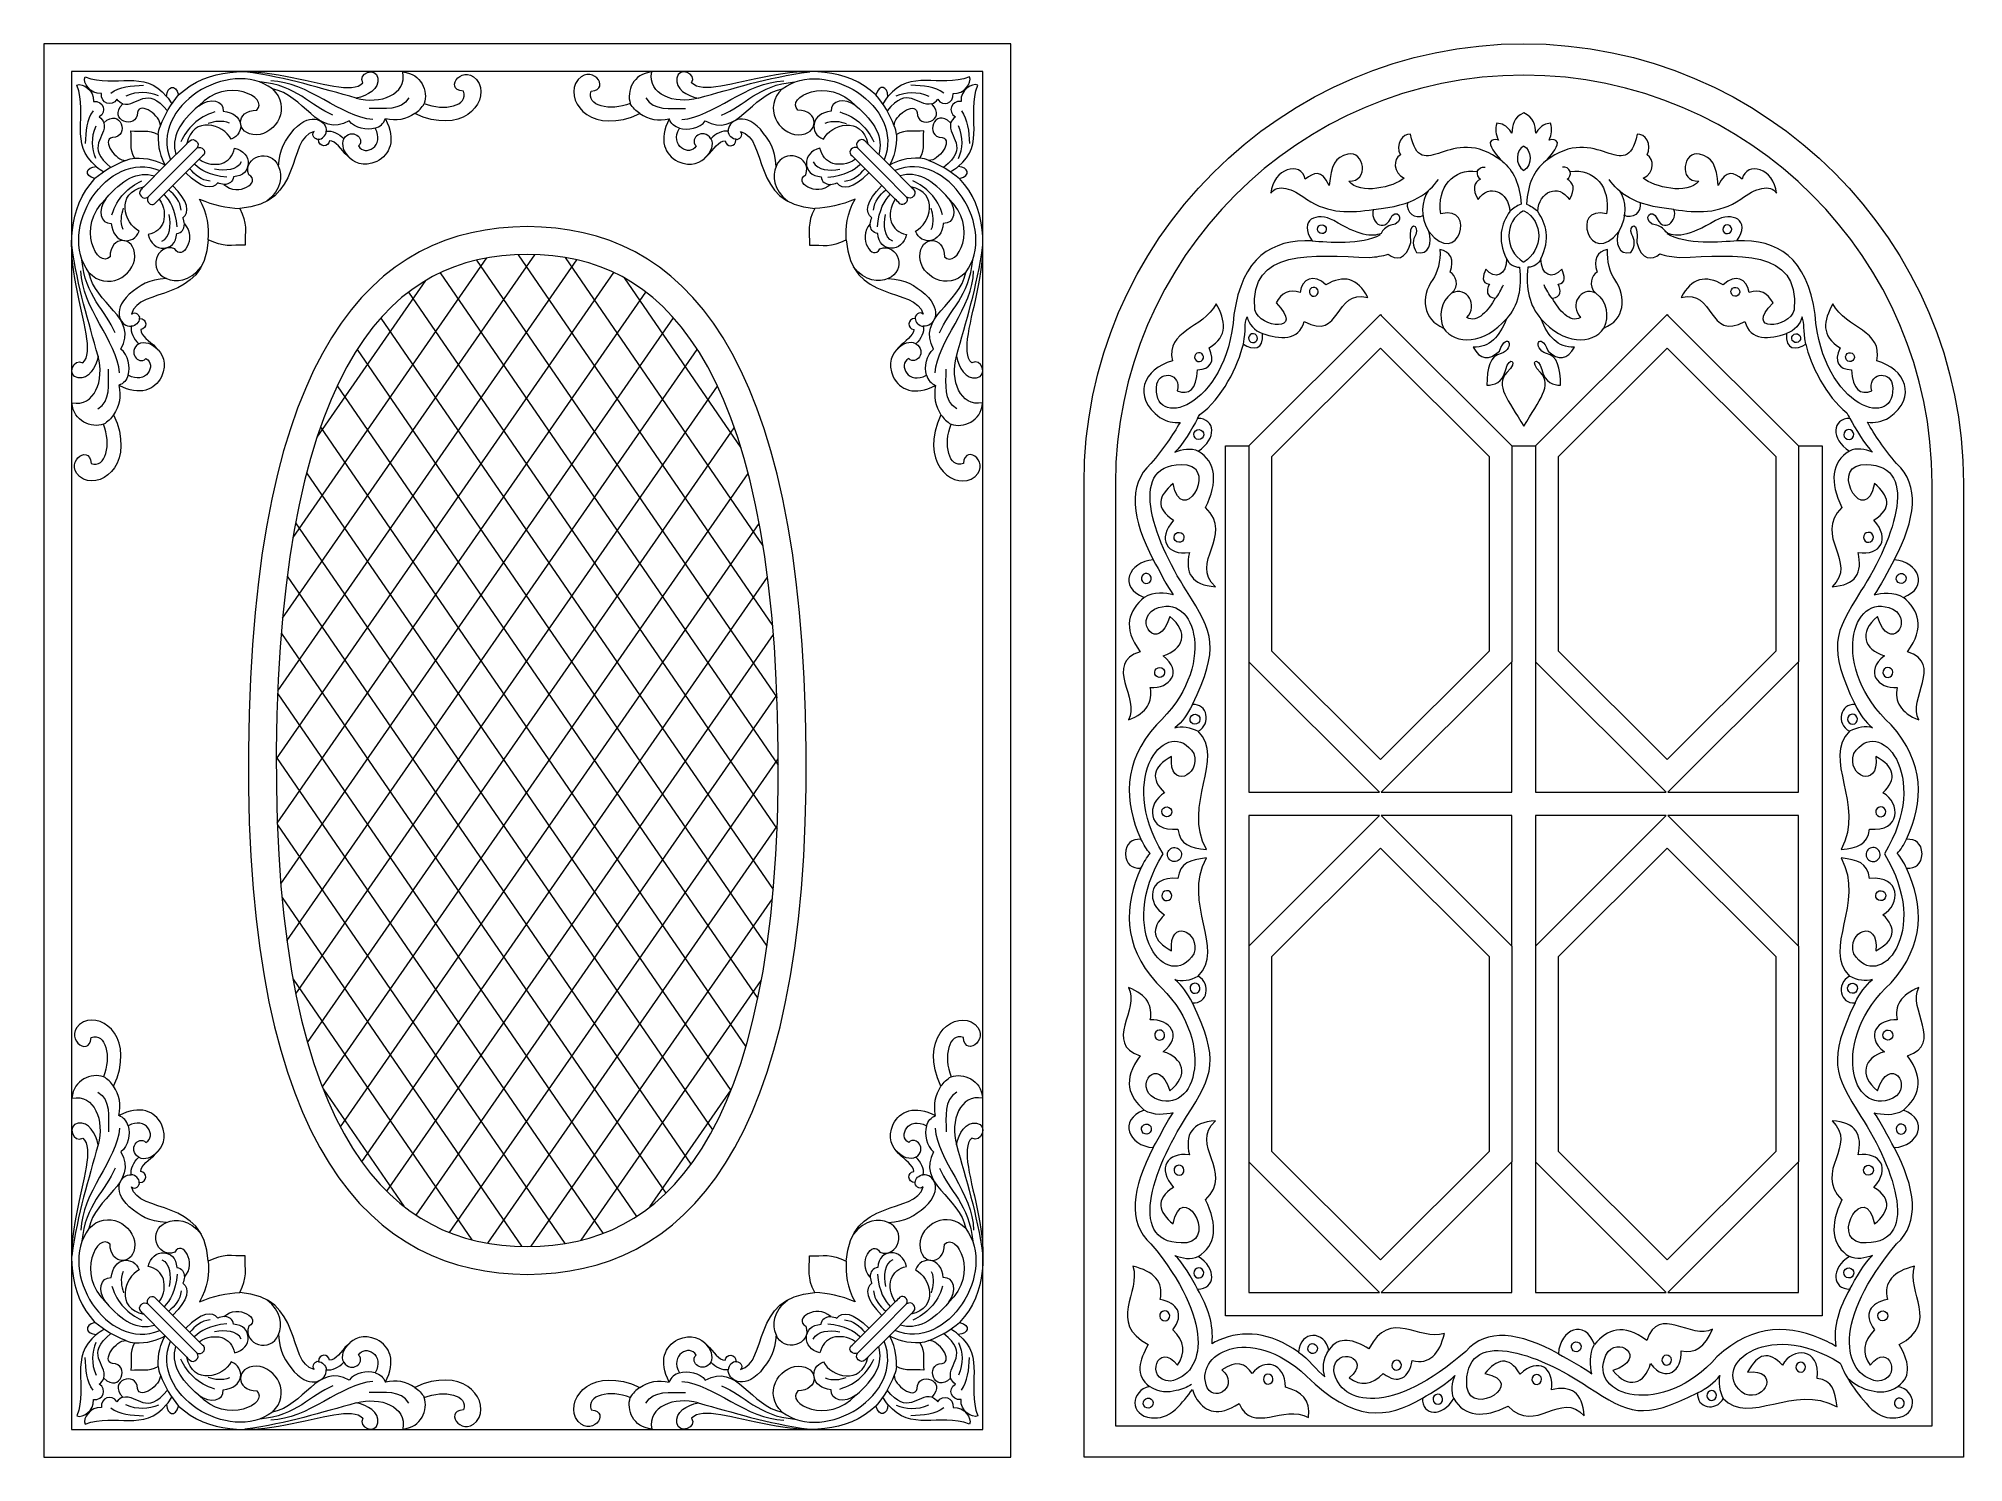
# Model space of a CAD drawing. Header units: centimetres. Extents: x -27.5 to -13.4, y -0.9 to 9.5.
import ezdxf

# ---------------------------------------------------------------- set-up
doc = ezdxf.new("R2010")
doc.units = ezdxf.units.CM
doc.header["$MEASUREMENT"] = 0
doc.layers.add('layer 1', color=7, linetype='Continuous')

msp = doc.modelspace()

# ---------------------------------------------------------------- linework, layer by layer
at = {"layer": 'layer 1', "color": 250, "lineweight": 9}
for points, knots in [([(-26.85881, 8.85881), (-26.84933, 8.78885), (-26.87376, 8.72924), (-26.8312, 8.65806), (-26.8312, 8.65806), (-26.8529, 8.65629), (-26.8746, 8.651), (-26.89625, 8.64217), (-26.89625, 8.64217), (-26.96866, 8.63737), (-27.07931, 8.79052), (-26.99461, 8.8099), (-26.99461, 8.8099), (-26.86039, 8.81354), (-26.93727, 9.03784), (-27.05679, 8.91835), (-27.05679, 8.91835), (-27.06421, 8.93458), (-27.07632, 8.94907), (-27.09149, 8.96175), (-27.09149, 8.96175), (-27.03145, 8.99938), (-27.06104, 9.08138), (-27.13341, 9.076), (-27.13341, 9.076), (-27.12862, 9.1597), (-27.214, 9.21379), (-27.25635, 9.19602), (-27.25635, 9.19602), (-27.17165, 8.96694), (-27.31668, 8.7669), (-27.11319, 8.59588), (-27.11319, 8.59588), (-27.18873, 8.59289), (-27.20841, 8.53313), (-27.12332, 8.50769), (-27.12332, 8.50769), (-27.53866, 8.06873), (-27.04709, 7.3037), (-27.21295, 7.15125), (-27.21295, 7.15125), (-27.28277, 7.19373), (-27.33362, 7.05717), (-27.24767, 7.04135), (-27.24767, 7.04135), (-27.16721, 7.0314), (-27.11672, 7.11481), (-27.10018, 7.20041), (-27.10018, 7.20041), (-27.05235, 7.02351), (-27.12544, 6.82701), (-27.29249, 6.85769), (-27.29249, 6.85769), (-27.27909, 6.71982), (-27.151, 6.67113), (-27.05967, 6.70007), (-27.05967, 6.70007), (-27.00142, 6.55334), (-27.04298, 6.37089), (-27.15078, 6.4123), (-27.15078, 6.4123), (-27.16214, 6.57085), (-27.38076, 6.4016), (-27.20863, 6.29661), (-27.20863, 6.29661), (-27.05228, 6.23202), (-26.82723, 6.42726), (-26.98593, 6.77092), (-26.98593, 6.77092), (-26.94391, 6.83418), (-26.92898, 6.9054), (-26.94678, 6.98628), (-26.94678, 6.98628), (-26.78943, 6.90576), (-26.68375, 6.95334), (-26.63387, 7.04989), (-26.63387, 7.04989), (-26.54343, 7.25725), (-26.78175, 7.30219), (-26.78636, 7.3986), (-26.78636, 7.3986), (-26.73662, 7.40048), (-26.73533, 7.47937), (-26.79696, 7.47815), (-26.79696, 7.47815), (-26.79036, 7.50117), (-26.82777, 7.53819), (-26.85397, 7.5113), (-26.85397, 7.5113), (-26.80168, 7.71848), (-26.31637, 7.58241), (-26.28916, 8.05756), (-26.28916, 8.05756), (-26.17765, 7.99842), (-26.11911, 8.02109), (-26.01826, 8.01827), (-26.01826, 8.01827), (-26.02112, 8.11908), (-25.99844, 8.17765), (-26.05755, 8.28913), (-26.05755, 8.28913), (-25.58241, 8.31637), (-25.71846, 8.80165), (-25.5113, 8.85395), (-25.5113, 8.85395), (-25.53822, 8.82774), (-25.50117, 8.79033), (-25.47817, 8.79696), (-25.47817, 8.79696), (-25.47936, 8.73533), (-25.4005, 8.73663), (-25.39862, 8.78633), (-25.39862, 8.78633), (-25.30217, 8.78172), (-25.25723, 8.54345), (-25.04992, 8.63387), (-25.04992, 8.63387), (-24.95337, 8.68375), (-24.90575, 8.7894), (-24.98627, 8.9468), (-24.98627, 8.9468), (-24.90543, 8.92895), (-24.83417, 8.94388), (-24.77092, 8.98593), (-24.77092, 8.98593), (-24.42726, 8.82724), (-24.23202, 9.05228), (-24.2966, 9.20864), (-24.2966, 9.20864), (-24.40163, 9.38078), (-24.57088, 9.16214), (-24.4123, 9.15079), (-24.4123, 9.15079), (-24.37089, 9.04298), (-24.55333, 9.00143), (-24.70006, 9.05968), (-24.70006, 9.05968), (-24.67116, 9.15097), (-24.71985, 9.27907), (-24.8577, 9.29251), (-24.8577, 9.29251), (-24.827, 9.12545), (-25.02353, 9.05233), (-25.20043, 9.10015), (-25.20043, 9.10015), (-25.11479, 9.11673), (-25.0314, 9.16719), (-25.04134, 9.24767), (-25.04134, 9.24767), (-25.0572, 9.33359), (-25.19377, 9.28278), (-25.15123, 9.21297), (-25.15123, 9.21297), (-25.30373, 9.04709), (-26.06873, 9.53868), (-26.50769, 9.12329), (-26.50769, 9.12329), (-26.53313, 9.20839), (-26.59289, 9.18874), (-26.59588, 9.11316), (-26.59588, 9.11316), (-26.7669, 9.31669), (-26.96693, 9.17165), (-27.19602, 9.25636), (-27.19602, 9.25636), (-27.21382, 9.21397), (-27.15968, 9.12862), (-27.076, 9.13342), (-27.076, 9.13342), (-27.08136, 9.06105), (-26.99936, 9.03145), (-26.96174, 9.09151), (-26.96174, 9.09151), (-26.94905, 9.07633), (-26.9346, 9.06422), (-26.91838, 9.05679), (-26.91838, 9.05679), (-27.03782, 8.93728), (-26.81354, 8.86039), (-26.80993, 8.99459), (-26.80993, 8.99459), (-26.7905, 9.07932), (-26.63736, 8.96863), (-26.64215, 8.89626), (-26.64215, 8.89626), (-26.65098, 8.87456), (-26.65629, 8.85286), (-26.65809, 8.8312), (-26.65809, 8.8312), (-26.72927, 8.87377), (-26.78885, 8.8493), (-26.85881, 8.85881)], [0, 0, 0, 0, 0.02040816, 0.02040816, 0.02040816, 0.02040816, 0.04081633, 0.04081633, 0.04081633, 0.04081633, 0.06122449, 0.06122449, 0.06122449, 0.06122449, 0.08163265, 0.08163265, 0.08163265, 0.08163265, 0.10204082, 0.10204082, 0.10204082, 0.10204082, 0.12244898, 0.12244898, 0.12244898, 0.12244898, 0.14285714, 0.14285714, 0.14285714, 0.14285714, 0.16326531, 0.16326531, 0.16326531, 0.16326531, 0.18367347, 0.18367347, 0.18367347, 0.18367347, 0.20408163, 0.20408163, 0.20408163, 0.20408163, 0.2244898, 0.2244898, 0.2244898, 0.2244898, 0.24489796, 0.24489796, 0.24489796, 0.24489796, 0.26530612, 0.26530612, 0.26530612, 0.26530612, 0.28571429, 0.28571429, 0.28571429, 0.28571429, 0.30612245, 0.30612245, 0.30612245, 0.30612245, 0.32653061, 0.32653061, 0.32653061, 0.32653061, 0.34693878, 0.34693878, 0.34693878, 0.34693878, 0.36734694, 0.36734694, 0.36734694, 0.36734694, 0.3877551, 0.3877551, 0.3877551, 0.3877551, 0.40816327, 0.40816327, 0.40816327, 0.40816327, 0.42857143, 0.42857143, 0.42857143, 0.42857143, 0.44897959, 0.44897959, 0.44897959, 0.44897959, 0.46938776, 0.46938776, 0.46938776, 0.46938776, 0.48979592, 0.48979592, 0.48979592, 0.48979592, 0.51020408, 0.51020408, 0.51020408, 0.51020408, 0.53061224, 0.53061224, 0.53061224, 0.53061224, 0.55102041, 0.55102041, 0.55102041, 0.55102041, 0.57142857, 0.57142857, 0.57142857, 0.57142857, 0.59183673, 0.59183673, 0.59183673, 0.59183673, 0.6122449, 0.6122449, 0.6122449, 0.6122449, 0.63265306, 0.63265306, 0.63265306, 0.63265306, 0.65306122, 0.65306122, 0.65306122, 0.65306122, 0.67346939, 0.67346939, 0.67346939, 0.67346939, 0.69387755, 0.69387755, 0.69387755, 0.69387755, 0.71428571, 0.71428571, 0.71428571, 0.71428571, 0.73469388, 0.73469388, 0.73469388, 0.73469388, 0.75510204, 0.75510204, 0.75510204, 0.75510204, 0.7755102, 0.7755102, 0.7755102, 0.7755102, 0.79591837, 0.79591837, 0.79591837, 0.79591837, 0.81632653, 0.81632653, 0.81632653, 0.81632653, 0.83673469, 0.83673469, 0.83673469, 0.83673469, 0.85714286, 0.85714286, 0.85714286, 0.85714286, 0.87755102, 0.87755102, 0.87755102, 0.87755102, 0.89795918, 0.89795918, 0.89795918, 0.89795918, 0.91836735, 0.91836735, 0.91836735, 0.91836735, 0.93877551, 0.93877551, 0.93877551, 0.93877551, 0.95918367, 0.95918367, 0.95918367, 0.95918367, 1, 1, 1, 1]), ([(-20.38452, 9.5), (-20.38452, 9.5), (-20.38452, -0.89957), (-20.38452, -0.89957), (-20.38452, -0.89957), (-20.38452, -0.89957), (-27.5, -0.89957), (-27.5, -0.89957), (-27.5, -0.89957), (-27.5, -0.89957), (-27.5, 9.5), (-27.5, 9.5), (-27.5, 9.5), (-27.5, 9.5), (-20.38452, 9.5), (-20.38452, 9.5)], [0, 0, 0, 0, 0.2, 0.2, 0.2, 0.2, 0.4, 0.4, 0.4, 0.4, 0.6, 0.6, 0.6, 0.6, 1, 1, 1, 1]), ([(-21.0257, 8.85881), (-21.03521, 8.78885), (-21.01074, 8.72924), (-21.05331, 8.65806), (-21.05331, 8.65806), (-21.03165, 8.65629), (-21.00995, 8.651), (-20.98825, 8.64217), (-20.98825, 8.64217), (-20.91589, 8.63737), (-20.8052, 8.79052), (-20.88993, 8.8099), (-20.88993, 8.8099), (-21.02411, 8.81354), (-20.94724, 9.03784), (-20.82772, 8.91835), (-20.82772, 8.91835), (-20.8203, 8.93458), (-20.80819, 8.94907), (-20.79301, 8.96175), (-20.79301, 8.96175), (-20.85306, 8.99938), (-20.82351, 9.08138), (-20.7511, 9.076), (-20.7511, 9.076), (-20.75589, 9.1597), (-20.67054, 9.21379), (-20.62816, 9.19602), (-20.62816, 9.19602), (-20.71285, 8.96694), (-20.56782, 8.7669), (-20.77131, 8.59588), (-20.77131, 8.59588), (-20.69577, 8.59289), (-20.67613, 8.53313), (-20.76123, 8.50769), (-20.76123, 8.50769), (-20.34584, 8.06873), (-20.83742, 7.3037), (-20.67155, 7.15125), (-20.67155, 7.15125), (-20.60174, 7.19373), (-20.55088, 7.05717), (-20.63685, 7.04135), (-20.63685, 7.04135), (-20.71733, 7.0314), (-20.76779, 7.11481), (-20.78436, 7.20041), (-20.78436, 7.20041), (-20.83219, 7.02351), (-20.75906, 6.82701), (-20.59201, 6.85769), (-20.59201, 6.85769), (-20.60545, 6.71982), (-20.73355, 6.67113), (-20.82484, 6.70007), (-20.82484, 6.70007), (-20.88312, 6.55334), (-20.84152, 6.37089), (-20.73372, 6.4123), (-20.73372, 6.4123), (-20.72237, 6.57085), (-20.50374, 6.4016), (-20.67588, 6.29661), (-20.67588, 6.29661), (-20.83223, 6.23202), (-21.05728, 6.42726), (-20.89858, 6.77092), (-20.89858, 6.77092), (-20.94065, 6.83418), (-20.95557, 6.9054), (-20.93776, 6.98628), (-20.93776, 6.98628), (-21.09512, 6.90576), (-21.20076, 6.95334), (-21.25064, 7.04989), (-21.25064, 7.04989), (-21.34107, 7.25725), (-21.1028, 7.30219), (-21.09818, 7.3986), (-21.09818, 7.3986), (-21.14789, 7.40048), (-21.14919, 7.47937), (-21.08755, 7.47815), (-21.08755, 7.47815), (-21.09418, 7.50117), (-21.05678, 7.53819), (-21.03053, 7.5113), (-21.03053, 7.5113), (-21.08287, 7.71848), (-21.56813, 7.58241), (-21.59538, 8.05756), (-21.59538, 8.05756), (-21.70687, 7.99842), (-21.76543, 8.02109), (-21.86624, 8.01827), (-21.86624, 8.01827), (-21.86343, 8.11908), (-21.8861, 8.17765), (-21.82696, 8.28913), (-21.82696, 8.28913), (-22.30211, 8.31637), (-22.16604, 8.80165), (-22.37321, 8.85395), (-22.37321, 8.85395), (-22.34633, 8.82774), (-22.38334, 8.79033), (-22.40637, 8.79696), (-22.40637, 8.79696), (-22.40514, 8.73533), (-22.48404, 8.73663), (-22.48591, 8.78633), (-22.48591, 8.78633), (-22.58233, 8.78172), (-22.62727, 8.54345), (-22.83463, 8.63387), (-22.83463, 8.63387), (-22.93118, 8.68375), (-22.97876, 8.7894), (-22.89823, 8.9468), (-22.89823, 8.9468), (-22.97911, 8.92895), (-23.05034, 8.94388), (-23.11359, 8.98593), (-23.11359, 8.98593), (-23.45725, 8.82724), (-23.65249, 9.05228), (-23.5879, 9.20864), (-23.5879, 9.20864), (-23.48292, 9.38078), (-23.31366, 9.16214), (-23.47221, 9.15079), (-23.47221, 9.15079), (-23.51362, 9.04298), (-23.33118, 9.00143), (-23.18445, 9.05968), (-23.18445, 9.05968), (-23.21339, 9.15097), (-23.16467, 9.27907), (-23.02684, 9.29251), (-23.02684, 9.29251), (-23.05751, 9.12545), (-22.86101, 9.05233), (-22.68411, 9.10015), (-22.68411, 9.10015), (-22.76971, 9.11673), (-22.85311, 9.16719), (-22.84316, 9.24767), (-22.84316, 9.24767), (-22.82734, 9.33359), (-22.69077, 9.28278), (-22.73327, 9.21297), (-22.73327, 9.21297), (-22.58078, 9.04709), (-21.81579, 9.53868), (-21.37683, 9.12329), (-21.37683, 9.12329), (-21.35138, 9.20839), (-21.29162, 9.18874), (-21.28863, 9.11316), (-21.28863, 9.11316), (-21.11761, 9.31669), (-20.91758, 9.17165), (-20.6885, 9.25636), (-20.6885, 9.25636), (-20.67072, 9.21397), (-20.72482, 9.12862), (-20.80852, 9.13342), (-20.80852, 9.13342), (-20.80314, 9.06105), (-20.88514, 9.03145), (-20.92277, 9.09151), (-20.92277, 9.09151), (-20.93546, 9.07633), (-20.94994, 9.06422), (-20.96617, 9.05679), (-20.96617, 9.05679), (-20.84668, 8.93728), (-21.07097, 8.86039), (-21.07461, 8.99459), (-21.07461, 8.99459), (-21.094, 9.07932), (-21.24715, 8.96863), (-21.24235, 8.89626), (-21.24235, 8.89626), (-21.23352, 8.87456), (-21.22823, 8.85286), (-21.22646, 8.8312), (-21.22646, 8.8312), (-21.15527, 8.87377), (-21.09566, 8.8493), (-21.0257, 8.85881)], [0, 0, 0, 0, 0.02040816, 0.02040816, 0.02040816, 0.02040816, 0.04081633, 0.04081633, 0.04081633, 0.04081633, 0.06122449, 0.06122449, 0.06122449, 0.06122449, 0.08163265, 0.08163265, 0.08163265, 0.08163265, 0.10204082, 0.10204082, 0.10204082, 0.10204082, 0.12244898, 0.12244898, 0.12244898, 0.12244898, 0.14285714, 0.14285714, 0.14285714, 0.14285714, 0.16326531, 0.16326531, 0.16326531, 0.16326531, 0.18367347, 0.18367347, 0.18367347, 0.18367347, 0.20408163, 0.20408163, 0.20408163, 0.20408163, 0.2244898, 0.2244898, 0.2244898, 0.2244898, 0.24489796, 0.24489796, 0.24489796, 0.24489796, 0.26530612, 0.26530612, 0.26530612, 0.26530612, 0.28571429, 0.28571429, 0.28571429, 0.28571429, 0.30612245, 0.30612245, 0.30612245, 0.30612245, 0.32653061, 0.32653061, 0.32653061, 0.32653061, 0.34693878, 0.34693878, 0.34693878, 0.34693878, 0.36734694, 0.36734694, 0.36734694, 0.36734694, 0.3877551, 0.3877551, 0.3877551, 0.3877551, 0.40816327, 0.40816327, 0.40816327, 0.40816327, 0.42857143, 0.42857143, 0.42857143, 0.42857143, 0.44897959, 0.44897959, 0.44897959, 0.44897959, 0.46938776, 0.46938776, 0.46938776, 0.46938776, 0.48979592, 0.48979592, 0.48979592, 0.48979592, 0.51020408, 0.51020408, 0.51020408, 0.51020408, 0.53061224, 0.53061224, 0.53061224, 0.53061224, 0.55102041, 0.55102041, 0.55102041, 0.55102041, 0.57142857, 0.57142857, 0.57142857, 0.57142857, 0.59183673, 0.59183673, 0.59183673, 0.59183673, 0.6122449, 0.6122449, 0.6122449, 0.6122449, 0.63265306, 0.63265306, 0.63265306, 0.63265306, 0.65306122, 0.65306122, 0.65306122, 0.65306122, 0.67346939, 0.67346939, 0.67346939, 0.67346939, 0.69387755, 0.69387755, 0.69387755, 0.69387755, 0.71428571, 0.71428571, 0.71428571, 0.71428571, 0.73469388, 0.73469388, 0.73469388, 0.73469388, 0.75510204, 0.75510204, 0.75510204, 0.75510204, 0.7755102, 0.7755102, 0.7755102, 0.7755102, 0.79591837, 0.79591837, 0.79591837, 0.79591837, 0.81632653, 0.81632653, 0.81632653, 0.81632653, 0.83673469, 0.83673469, 0.83673469, 0.83673469, 0.85714286, 0.85714286, 0.85714286, 0.85714286, 0.87755102, 0.87755102, 0.87755102, 0.87755102, 0.89795918, 0.89795918, 0.89795918, 0.89795918, 0.91836735, 0.91836735, 0.91836735, 0.91836735, 0.93877551, 0.93877551, 0.93877551, 0.93877551, 0.95918367, 0.95918367, 0.95918367, 0.95918367, 1, 1, 1, 1]), ([(-19.84628, 6.26459), (-19.84628, 8.0466), (-18.39288, 9.5), (-16.61087, 9.5), (-16.61087, 9.5), (-14.82885, 9.5), (-13.37542, 8.0466), (-13.37542, 6.26459)], [0, 0, 0, 0, 0.33333333, 0.33333333, 0.33333333, 0.33333333, 1, 1, 1, 1]), ([(-20.58977, 9.29474), (-20.58977, 9.29474), (-20.58977, -0.69431), (-20.58977, -0.69431), (-20.58977, -0.69431), (-20.58977, -0.69431), (-27.29473, -0.69431), (-27.29473, -0.69431), (-27.29473, -0.69431), (-27.29473, -0.69431), (-27.29473, 9.29474), (-27.29473, 9.29474), (-27.29473, 9.29474), (-27.29473, 9.29474), (-20.58977, 9.29474), (-20.58977, 9.29474)], [0, 0, 0, 0, 0.2, 0.2, 0.2, 0.2, 0.4, 0.4, 0.4, 0.4, 0.6, 0.6, 0.6, 0.6, 1, 1, 1, 1]), ([(-25.93565, 8.82987), (-25.78939, 8.83297), (-25.67467, 9.03664), (-25.81762, 9.16784), (-25.81762, 9.16784), (-25.58692, 9.12852), (-25.48581, 8.8009), (-25.25197, 8.93206), (-25.25197, 8.93206), (-25.21435, 8.87972), (-25.11811, 8.85957), (-25.06254, 8.87892), (-25.06254, 8.87892), (-24.9844, 8.75004), (-25.13948, 8.66415), (-25.18382, 8.74942), (-25.18382, 8.74942), (-25.12993, 8.80291), (-25.23615, 8.88667), (-25.29287, 8.80122), (-25.29287, 8.80122), (-25.32661, 8.83859), (-25.38082, 8.86443), (-25.42097, 8.85575), (-25.42097, 8.85575), (-25.41513, 8.92783), (-25.52899, 9.00908), (-25.65676, 8.87074), (-25.65676, 8.87074), (-25.7247, 8.78838), (-25.76672, 8.72954), (-25.77264, 8.59678), (-25.77264, 8.59678), (-25.82548, 8.73642), (-26.03729, 8.67402), (-25.99206, 8.53545), (-25.99206, 8.53545), (-25.89489, 8.48405), (-26.06854, 8.36788), (-26.17469, 8.46458), (-26.17469, 8.46458), (-26.13266, 8.46527), (-26.10949, 8.4848), (-26.10383, 8.52181), (-26.10383, 8.52181), (-25.96053, 8.52647), (-25.96111, 8.70585), (-26.09565, 8.73173), (-26.09565, 8.73173), (-26.11814, 8.61701), (-26.23942, 8.57566), (-26.35731, 8.64995), (-26.35731, 8.64995), (-26.34596, 8.6613), (-26.33461, 8.67265), (-26.32325, 8.684), (-26.32325, 8.684), (-26.30098, 8.71172), (-26.33645, 8.74989), (-26.37231, 8.73306), (-26.37231, 8.73306), (-26.34545, 8.76907), (-26.39551, 8.81362), (-26.42561, 8.78641), (-26.42561, 8.78641), (-26.43289, 8.77912), (-26.44018, 8.77184), (-26.44746, 8.76456), (-26.44746, 8.76456), (-26.40172, 8.97419), (-26.17689, 8.90891), (-26.12153, 8.79848), (-26.12153, 8.79848), (-26.01286, 8.83744), (-26.0285, 8.99307), (-26.1788, 9.00295), (-26.1788, 9.00295), (-26.17311, 9.08361), (-26.27575, 9.10721), (-26.36006, 9.04245), (-26.36006, 9.04245), (-26.15162, 9.26929), (-25.83885, 9.10094), (-25.93208, 9.0125), (-25.93208, 9.0125), (-26.09265, 9.0108), (-26.09024, 8.82958), (-25.93565, 8.82987)], [0, 0, 0, 0, 0.04347826, 0.04347826, 0.04347826, 0.04347826, 0.08695652, 0.08695652, 0.08695652, 0.08695652, 0.13043478, 0.13043478, 0.13043478, 0.13043478, 0.17391304, 0.17391304, 0.17391304, 0.17391304, 0.2173913, 0.2173913, 0.2173913, 0.2173913, 0.26086957, 0.26086957, 0.26086957, 0.26086957, 0.30434783, 0.30434783, 0.30434783, 0.30434783, 0.34782609, 0.34782609, 0.34782609, 0.34782609, 0.39130435, 0.39130435, 0.39130435, 0.39130435, 0.43478261, 0.43478261, 0.43478261, 0.43478261, 0.47826087, 0.47826087, 0.47826087, 0.47826087, 0.52173913, 0.52173913, 0.52173913, 0.52173913, 0.56521739, 0.56521739, 0.56521739, 0.56521739, 0.60869565, 0.60869565, 0.60869565, 0.60869565, 0.65217391, 0.65217391, 0.65217391, 0.65217391, 0.69565217, 0.69565217, 0.69565217, 0.69565217, 0.73913043, 0.73913043, 0.73913043, 0.73913043, 0.7826087, 0.7826087, 0.7826087, 0.7826087, 0.82608696, 0.82608696, 0.82608696, 0.82608696, 0.86956522, 0.86956522, 0.86956522, 0.86956522, 0.91304348, 0.91304348, 0.91304348, 0.91304348, 1, 1, 1, 1]), ([(-21.94888, 8.82987), (-22.09515, 8.83297), (-22.20983, 9.03664), (-22.06692, 9.16784), (-22.06692, 9.16784), (-22.2976, 9.12852), (-22.39869, 8.8009), (-22.63253, 8.93206), (-22.63253, 8.93206), (-22.67016, 8.87972), (-22.76644, 8.85957), (-22.82198, 8.87892), (-22.82198, 8.87892), (-22.90012, 8.75004), (-22.74506, 8.66415), (-22.70069, 8.74942), (-22.70069, 8.74942), (-22.75457, 8.80291), (-22.64836, 8.88667), (-22.59167, 8.80122), (-22.59167, 8.80122), (-22.55789, 8.83859), (-22.50369, 8.86443), (-22.46353, 8.85575), (-22.46353, 8.85575), (-22.46941, 8.92783), (-22.35556, 9.00908), (-22.22774, 8.87074), (-22.22774, 8.87074), (-22.1598, 8.78838), (-22.11782, 8.72954), (-22.11191, 8.59678), (-22.11191, 8.59678), (-22.05903, 8.73642), (-21.84721, 8.67402), (-21.89244, 8.53545), (-21.89244, 8.53545), (-21.98962, 8.48405), (-21.81596, 8.36788), (-21.70982, 8.46458), (-21.70982, 8.46458), (-21.75184, 8.46527), (-21.77502, 8.4848), (-21.78072, 8.52181), (-21.78072, 8.52181), (-21.92398, 8.52647), (-21.92341, 8.70585), (-21.78886, 8.73173), (-21.78886, 8.73173), (-21.76641, 8.61701), (-21.64509, 8.57566), (-21.52719, 8.64995), (-21.52719, 8.64995), (-21.53855, 8.6613), (-21.5499, 8.67265), (-21.56126, 8.684), (-21.56126, 8.684), (-21.58353, 8.71172), (-21.5481, 8.74989), (-21.5122, 8.73306), (-21.5122, 8.73306), (-21.53909, 8.76907), (-21.48899, 8.81362), (-21.4589, 8.78641), (-21.4589, 8.78641), (-21.45162, 8.77912), (-21.44434, 8.77184), (-21.43705, 8.76456), (-21.43705, 8.76456), (-21.48278, 8.97419), (-21.70766, 8.90891), (-21.76298, 8.79848), (-21.76298, 8.79848), (-21.87168, 8.83744), (-21.856, 8.99307), (-21.70575, 9.00295), (-21.70575, 9.00295), (-21.71144, 9.08361), (-21.60875, 9.10721), (-21.52445, 9.04245), (-21.52445, 9.04245), (-21.73289, 9.26929), (-22.0457, 9.10094), (-21.95242, 9.0125), (-21.95242, 9.0125), (-21.79189, 9.0108), (-21.79427, 8.82958), (-21.94888, 8.82987)], [0, 0, 0, 0, 0.04347826, 0.04347826, 0.04347826, 0.04347826, 0.08695652, 0.08695652, 0.08695652, 0.08695652, 0.13043478, 0.13043478, 0.13043478, 0.13043478, 0.17391304, 0.17391304, 0.17391304, 0.17391304, 0.2173913, 0.2173913, 0.2173913, 0.2173913, 0.26086957, 0.26086957, 0.26086957, 0.26086957, 0.30434783, 0.30434783, 0.30434783, 0.30434783, 0.34782609, 0.34782609, 0.34782609, 0.34782609, 0.39130435, 0.39130435, 0.39130435, 0.39130435, 0.43478261, 0.43478261, 0.43478261, 0.43478261, 0.47826087, 0.47826087, 0.47826087, 0.47826087, 0.52173913, 0.52173913, 0.52173913, 0.52173913, 0.56521739, 0.56521739, 0.56521739, 0.56521739, 0.60869565, 0.60869565, 0.60869565, 0.60869565, 0.65217391, 0.65217391, 0.65217391, 0.65217391, 0.69565217, 0.69565217, 0.69565217, 0.69565217, 0.73913043, 0.73913043, 0.73913043, 0.73913043, 0.7826087, 0.7826087, 0.7826087, 0.7826087, 0.82608696, 0.82608696, 0.82608696, 0.82608696, 0.86956522, 0.86956522, 0.86956522, 0.86956522, 0.91304348, 0.91304348, 0.91304348, 0.91304348, 1, 1, 1, 1]), ([(-13.60652, 6.26164), (-13.60652, 6.26164), (-13.60652, -0.66849), (-13.60652, -0.66849), (-13.60652, -0.66849), (-13.60652, -0.66849), (-19.61518, -0.66849), (-19.61518, -0.66849), (-19.61518, -0.66849), (-19.61518, -0.66849), (-19.61518, 6.26164), (-19.61518, 6.26164), (-19.61518, 6.26164), (-19.61518, 6.26164), (-19.61119, 6.4189), (-19.61119, 6.4189), (-19.61119, 6.4189), (-19.61119, 6.4189), (-19.59953, 6.5711), (-19.59953, 6.5711), (-19.59953, 6.5711), (-19.59953, 6.5711), (-19.58038, 6.7211), (-19.58038, 6.7211), (-19.58038, 6.7211), (-19.58038, 6.7211), (-19.55391, 6.8687), (-19.55391, 6.8687), (-19.55391, 6.8687), (-19.55391, 6.8687), (-19.52027, 7.01374), (-19.52027, 7.01374), (-19.52027, 7.01374), (-19.52027, 7.01374), (-19.47973, 7.15602), (-19.47973, 7.15602), (-19.47973, 7.15602), (-19.47973, 7.15602), (-19.43241, 7.29539), (-19.43241, 7.29539), (-19.43241, 7.29539), (-19.43241, 7.29539), (-19.37851, 7.43165), (-19.37851, 7.43165), (-19.37851, 7.43165), (-19.37851, 7.43165), (-19.31825, 7.56463), (-19.31825, 7.56463), (-19.31825, 7.56463), (-19.31825, 7.56463), (-19.25178, 7.6941), (-19.25178, 7.6941), (-19.25178, 7.6941), (-19.25178, 7.6941), (-19.17928, 7.81992), (-19.17928, 7.81992), (-19.17928, 7.81992), (-19.17928, 7.81992), (-19.10096, 7.94188), (-19.10096, 7.94188), (-19.10096, 7.94188), (-19.10096, 7.94188), (-19.01703, 8.05976), (-19.01703, 8.05976), (-19.01703, 8.05976), (-19.01703, 8.05976), (-18.92766, 8.1734), (-18.92766, 8.1734), (-18.92766, 8.1734), (-18.92766, 8.1734), (-18.83304, 8.28257), (-18.83304, 8.28257), (-18.83304, 8.28257), (-18.83304, 8.28257), (-18.73336, 8.38709), (-18.73336, 8.38709), (-18.73336, 8.38709), (-18.73336, 8.38709), (-18.62885, 8.48676), (-18.62885, 8.48676), (-18.62885, 8.48676), (-18.62885, 8.48676), (-18.51967, 8.58139), (-18.51967, 8.58139), (-18.51967, 8.58139), (-18.51967, 8.58139), (-18.40602, 8.67075), (-18.40602, 8.67075), (-18.40602, 8.67075), (-18.40602, 8.67075), (-18.28814, 8.75469), (-18.28814, 8.75469), (-18.28814, 8.75469), (-18.28814, 8.75469), (-18.16619, 8.83301), (-18.16619, 8.83301), (-18.16619, 8.83301), (-18.16619, 8.83301), (-18.04037, 8.9055), (-18.04037, 8.9055), (-18.04037, 8.9055), (-18.04037, 8.9055), (-17.91089, 8.97197), (-17.91089, 8.97197), (-17.91089, 8.97197), (-17.91089, 8.97197), (-17.77792, 9.03223), (-17.77792, 9.03223), (-17.77792, 9.03223), (-17.77792, 9.03223), (-17.64166, 9.08614), (-17.64166, 9.08614), (-17.64166, 9.08614), (-17.64166, 9.08614), (-17.50229, 9.13346), (-17.50229, 9.13346), (-17.50229, 9.13346), (-17.50229, 9.13346), (-17.36001, 9.174), (-17.36001, 9.174), (-17.36001, 9.174), (-17.36001, 9.174), (-17.21498, 9.20763), (-17.21498, 9.20763), (-17.21498, 9.20763), (-17.21498, 9.20763), (-17.0674, 9.23411), (-17.0674, 9.23411), (-17.0674, 9.23411), (-17.0674, 9.23411), (-16.91738, 9.25327), (-16.91738, 9.25327), (-16.91738, 9.25327), (-16.91738, 9.25327), (-16.76517, 9.26492), (-16.76517, 9.26492), (-16.76517, 9.26492), (-16.76517, 9.26492), (-16.61087, 9.26884), (-16.61087, 9.26884), (-16.61087, 9.26884), (-16.61087, 9.26884), (-16.45655, 9.26492), (-16.45655, 9.26492), (-16.45655, 9.26492), (-16.45655, 9.26492), (-16.30432, 9.25327), (-16.30432, 9.25327), (-16.30432, 9.25327), (-16.30432, 9.25327), (-16.15432, 9.23411), (-16.15432, 9.23411), (-16.15432, 9.23411), (-16.15432, 9.23411), (-16.00672, 9.20763), (-16.00672, 9.20763), (-16.00672, 9.20763), (-16.00672, 9.20763), (-15.86169, 9.174), (-15.86169, 9.174), (-15.86169, 9.174), (-15.86169, 9.174), (-15.7194, 9.13346), (-15.7194, 9.13346), (-15.7194, 9.13346), (-15.7194, 9.13346), (-15.58004, 9.08614), (-15.58004, 9.08614), (-15.58004, 9.08614), (-15.58004, 9.08614), (-15.44377, 9.03223), (-15.44377, 9.03223), (-15.44377, 9.03223), (-15.44377, 9.03223), (-15.31083, 8.97197), (-15.31083, 8.97197), (-15.31083, 8.97197), (-15.31083, 8.97197), (-15.18133, 8.9055), (-15.18133, 8.9055), (-15.18133, 8.9055), (-15.18133, 8.9055), (-15.0555, 8.83301), (-15.0555, 8.83301), (-15.0555, 8.83301), (-15.0555, 8.83301), (-14.93355, 8.75469), (-14.93355, 8.75469), (-14.93355, 8.75469), (-14.93355, 8.75469), (-14.81567, 8.67075), (-14.81567, 8.67075), (-14.81567, 8.67075), (-14.81567, 8.67075), (-14.70203, 8.58139), (-14.70203, 8.58139), (-14.70203, 8.58139), (-14.70203, 8.58139), (-14.59285, 8.48676), (-14.59285, 8.48676), (-14.59285, 8.48676), (-14.59285, 8.48676), (-14.48834, 8.38709), (-14.48834, 8.38709), (-14.48834, 8.38709), (-14.48834, 8.38709), (-14.38866, 8.28257), (-14.38866, 8.28257), (-14.38866, 8.28257), (-14.38866, 8.28257), (-14.29403, 8.1734), (-14.29403, 8.1734), (-14.29403, 8.1734), (-14.29403, 8.1734), (-14.20468, 8.05976), (-14.20468, 8.05976), (-14.20468, 8.05976), (-14.20468, 8.05976), (-14.12073, 7.94188), (-14.12073, 7.94188), (-14.12073, 7.94188), (-14.12073, 7.94188), (-14.04242, 7.81992), (-14.04242, 7.81992), (-14.04242, 7.81992), (-14.04242, 7.81992), (-13.96992, 7.6941), (-13.96992, 7.6941), (-13.96992, 7.6941), (-13.96992, 7.6941), (-13.90345, 7.56463), (-13.90345, 7.56463), (-13.90345, 7.56463), (-13.90345, 7.56463), (-13.84319, 7.43165), (-13.84319, 7.43165), (-13.84319, 7.43165), (-13.84319, 7.43165), (-13.78929, 7.29539), (-13.78929, 7.29539), (-13.78929, 7.29539), (-13.78929, 7.29539), (-13.74196, 7.15602), (-13.74196, 7.15602), (-13.74196, 7.15602), (-13.74196, 7.15602), (-13.70142, 7.01374), (-13.70142, 7.01374), (-13.70142, 7.01374), (-13.70142, 7.01374), (-13.66779, 6.8687), (-13.66779, 6.8687), (-13.66779, 6.8687), (-13.66779, 6.8687), (-13.64131, 6.7211), (-13.64131, 6.7211), (-13.64131, 6.7211), (-13.64131, 6.7211), (-13.62217, 6.5711), (-13.62217, 6.5711), (-13.62217, 6.5711), (-13.62217, 6.5711), (-13.6105, 6.4189), (-13.6105, 6.4189), (-13.6105, 6.4189), (-13.6105, 6.4189), (-13.60652, 6.26164), (-13.60652, 6.26164)], [0, 0, 0, 0, 0.01470588, 0.01470588, 0.01470588, 0.01470588, 0.02941176, 0.02941176, 0.02941176, 0.02941176, 0.04411765, 0.04411765, 0.04411765, 0.04411765, 0.05882353, 0.05882353, 0.05882353, 0.05882353, 0.07352941, 0.07352941, 0.07352941, 0.07352941, 0.08823529, 0.08823529, 0.08823529, 0.08823529, 0.10294118, 0.10294118, 0.10294118, 0.10294118, 0.11764706, 0.11764706, 0.11764706, 0.11764706, 0.13235294, 0.13235294, 0.13235294, 0.13235294, 0.14705882, 0.14705882, 0.14705882, 0.14705882, 0.16176471, 0.16176471, 0.16176471, 0.16176471, 0.17647059, 0.17647059, 0.17647059, 0.17647059, 0.19117647, 0.19117647, 0.19117647, 0.19117647, 0.20588235, 0.20588235, 0.20588235, 0.20588235, 0.22058824, 0.22058824, 0.22058824, 0.22058824, 0.23529412, 0.23529412, 0.23529412, 0.23529412, 0.25, 0.25, 0.25, 0.25, 0.26470588, 0.26470588, 0.26470588, 0.26470588, 0.27941176, 0.27941176, 0.27941176, 0.27941176, 0.29411765, 0.29411765, 0.29411765, 0.29411765, 0.30882353, 0.30882353, 0.30882353, 0.30882353, 0.32352941, 0.32352941, 0.32352941, 0.32352941, 0.33823529, 0.33823529, 0.33823529, 0.33823529, 0.35294118, 0.35294118, 0.35294118, 0.35294118, 0.36764706, 0.36764706, 0.36764706, 0.36764706, 0.38235294, 0.38235294, 0.38235294, 0.38235294, 0.39705882, 0.39705882, 0.39705882, 0.39705882, 0.41176471, 0.41176471, 0.41176471, 0.41176471, 0.42647059, 0.42647059, 0.42647059, 0.42647059, 0.44117647, 0.44117647, 0.44117647, 0.44117647, 0.45588235, 0.45588235, 0.45588235, 0.45588235, 0.47058824, 0.47058824, 0.47058824, 0.47058824, 0.48529412, 0.48529412, 0.48529412, 0.48529412, 0.5, 0.5, 0.5, 0.5, 0.51470588, 0.51470588, 0.51470588, 0.51470588, 0.52941176, 0.52941176, 0.52941176, 0.52941176, 0.54411765, 0.54411765, 0.54411765, 0.54411765, 0.55882353, 0.55882353, 0.55882353, 0.55882353, 0.57352941, 0.57352941, 0.57352941, 0.57352941, 0.58823529, 0.58823529, 0.58823529, 0.58823529, 0.60294118, 0.60294118, 0.60294118, 0.60294118, 0.61764706, 0.61764706, 0.61764706, 0.61764706, 0.63235294, 0.63235294, 0.63235294, 0.63235294, 0.64705882, 0.64705882, 0.64705882, 0.64705882, 0.66176471, 0.66176471, 0.66176471, 0.66176471, 0.67647059, 0.67647059, 0.67647059, 0.67647059, 0.69117647, 0.69117647, 0.69117647, 0.69117647, 0.70588235, 0.70588235, 0.70588235, 0.70588235, 0.72058824, 0.72058824, 0.72058824, 0.72058824, 0.73529412, 0.73529412, 0.73529412, 0.73529412, 0.75, 0.75, 0.75, 0.75, 0.76470588, 0.76470588, 0.76470588, 0.76470588, 0.77941176, 0.77941176, 0.77941176, 0.77941176, 0.79411765, 0.79411765, 0.79411765, 0.79411765, 0.80882353, 0.80882353, 0.80882353, 0.80882353, 0.82352941, 0.82352941, 0.82352941, 0.82352941, 0.83823529, 0.83823529, 0.83823529, 0.83823529, 0.85294118, 0.85294118, 0.85294118, 0.85294118, 0.86764706, 0.86764706, 0.86764706, 0.86764706, 0.88235294, 0.88235294, 0.88235294, 0.88235294, 0.89705882, 0.89705882, 0.89705882, 0.89705882, 0.91176471, 0.91176471, 0.91176471, 0.91176471, 0.92647059, 0.92647059, 0.92647059, 0.92647059, 0.94117647, 0.94117647, 0.94117647, 0.94117647, 0.95588235, 0.95588235, 0.95588235, 0.95588235, 0.97058824, 0.97058824, 0.97058824, 0.97058824, 1, 1, 1, 1]), ([(-17.66065, 8.10501), (-17.65042, 8.13024), (-17.62815, 8.15182), (-17.58944, 8.16439), (-17.58944, 8.16439), (-17.48279, 8.17876), (-17.52592, 8.28656), (-17.57891, 8.23613), (-17.57891, 8.23613), (-17.64303, 8.08468), (-17.74749, 8.20642), (-17.7162, 8.28047), (-17.7162, 8.28047), (-17.88904, 8.25768), (-18.03881, 8.24498), (-18.20892, 8.35584), (-18.20892, 8.35584), (-18.31299, 8.43771), (-18.42593, 8.471), (-18.47064, 8.40109), (-18.47064, 8.40109), (-18.45633, 8.58249), (-18.24852, 8.64165), (-18.21815, 8.50412), (-18.21815, 8.50412), (-18.15697, 8.55157), (-18.10027, 8.57939), (-18.04159, 8.45795), (-18.04159, 8.45795), (-18.02856, 8.60601), (-17.99892, 8.66661), (-17.90414, 8.68789), (-17.90414, 8.68789), (-17.78641, 8.71598), (-17.74155, 8.48442), (-17.89905, 8.48883), (-17.89905, 8.48883), (-17.8149, 8.38405), (-17.56725, 8.44727), (-17.49043, 8.51017), (-17.49043, 8.51017), (-17.57352, 8.55035), (-17.57291, 8.65456), (-17.51834, 8.68223), (-17.51834, 8.68223), (-17.55933, 8.75816), (-17.50153, 8.84228), (-17.44492, 8.83483), (-17.44492, 8.83483), (-17.36208, 8.4454), (-17.14808, 8.93101), (-16.77081, 8.63615), (-16.77081, 8.63615), (-16.80693, 8.67663), (-16.8559, 8.72596), (-16.85879, 8.77435), (-16.85879, 8.77435), (-16.8465, 8.7956), (-16.82489, 8.79931), (-16.79688, 8.79097), (-16.79688, 8.79097), (-16.81661, 8.83224), (-16.82254, 8.87351), (-16.8083, 8.91475), (-16.8083, 8.91475), (-16.77525, 8.91424), (-16.74092, 8.90459), (-16.69913, 8.84271), (-16.69913, 8.84271), (-16.69343, 8.89954), (-16.68774, 8.95825), (-16.61087, 8.99118), (-16.61087, 8.99118), (-16.53398, 8.95825), (-16.52826, 8.89954), (-16.52256, 8.84271), (-16.52256, 8.84271), (-16.48078, 8.90459), (-16.44645, 8.91424), (-16.4134, 8.91475), (-16.4134, 8.91475), (-16.39916, 8.87351), (-16.40509, 8.83224), (-16.42481, 8.79097), (-16.42481, 8.79097), (-16.39681, 8.79931), (-16.3752, 8.7956), (-16.36291, 8.77435), (-16.36291, 8.77435), (-16.3658, 8.72596), (-16.41477, 8.67663), (-16.45089, 8.63615), (-16.45089, 8.63615), (-16.07361, 8.93101), (-15.85965, 8.4454), (-15.7768, 8.83483), (-15.7768, 8.83483), (-15.72016, 8.84228), (-15.66239, 8.75816), (-15.70336, 8.68223), (-15.70336, 8.68223), (-15.64879, 8.65456), (-15.64821, 8.55035), (-15.73127, 8.51017), (-15.73127, 8.51017), (-15.65445, 8.44727), (-15.40679, 8.38405), (-15.32264, 8.48883), (-15.32264, 8.48883), (-15.48014, 8.48442), (-15.43528, 8.71598), (-15.31755, 8.68789), (-15.31755, 8.68789), (-15.22278, 8.66661), (-15.19316, 8.60601), (-15.18011, 8.45795), (-15.18011, 8.45795), (-15.12146, 8.57939), (-15.06473, 8.55157), (-15.00355, 8.50412), (-15.00355, 8.50412), (-14.9732, 8.64165), (-14.76536, 8.58249), (-14.75106, 8.40109), (-14.75106, 8.40109), (-14.79577, 8.471), (-14.90871, 8.43771), (-15.01277, 8.35584), (-15.01277, 8.35584), (-15.18288, 8.24498), (-15.33265, 8.25768), (-15.5055, 8.28047), (-15.5055, 8.28047), (-15.47421, 8.20642), (-15.57867, 8.08468), (-15.6428, 8.23613), (-15.6428, 8.23613), (-15.69579, 8.28656), (-15.73891, 8.17876), (-15.63227, 8.16439), (-15.63227, 8.16439), (-15.59891, 8.15355), (-15.57769, 8.13603), (-15.56591, 8.11521), (-15.56591, 8.11521), (-15.50571, 8.0708), (-15.39541, 8.08127), (-15.20123, 8.19869), (-15.20123, 8.19869), (-15.07891, 8.26785), (-14.93492, 8.2053), (-15.04248, 8.04895), (-15.04248, 8.04895), (-14.74394, 8.06243), (-14.52589, 7.92946), (-14.46703, 7.50698), (-14.46703, 7.50698), (-14.4162, 6.81064), (-13.84986, 6.64421), (-13.89938, 6.99764), (-13.89938, 6.99764), (-13.92533, 7.10039), (-14.08268, 7.07479), (-14.05012, 6.94526), (-14.05012, 6.94526), (-14.13474, 6.91598), (-14.19174, 6.95131), (-14.19956, 7.10179), (-14.19956, 7.10179), (-14.29476, 7.10732), (-14.33181, 7.15471), (-14.28381, 7.26328), (-14.28381, 7.26328), (-14.42713, 7.34749), (-14.40504, 7.46315), (-14.33664, 7.5876), (-14.33664, 7.5876), (-14.23666, 7.39711), (-13.96396, 7.39637), (-14.01423, 7.16616), (-14.01423, 7.16616), (-13.80252, 7.11074), (-13.71109, 6.90189), (-13.92269, 6.74924), (-13.92269, 6.74924), (-13.97729, 6.71781), (-14.03097, 6.70859), (-14.08257, 6.71596), (-14.08257, 6.71596), (-14.02933, 6.62133), (-13.95857, 6.51927), (-13.86775, 6.41105), (-13.86775, 6.41105), (-13.69165, 6.25129), (-13.72866, 6.00211), (-13.88522, 5.7028), (-13.88522, 5.7028), (-13.70269, 5.68908), (-13.62445, 5.50013), (-13.81787, 5.42696), (-13.81787, 5.42696), (-13.70443, 5.32857), (-13.65613, 5.20817), (-13.78795, 5.02686), (-13.78795, 5.02686), (-13.51509, 4.93802), (-13.79214, 4.68074), (-13.70313, 4.52488), (-13.70313, 4.52488), (-13.84005, 4.5789), (-13.88342, 4.66142), (-13.86276, 4.76344), (-13.86276, 4.76344), (-14.00587, 4.75379), (-14.1081, 4.88068), (-13.95753, 4.99703), (-13.95753, 4.99703), (-14.10713, 5.04244), (-14.15114, 5.16906), (-14.00745, 5.28532), (-14.00745, 5.28532), (-13.91946, 5.00434), (-13.73603, 5.25562), (-13.89521, 5.33998), (-13.89521, 5.33998), (-14.20379, 5.48157), (-14.36136, 4.90213), (-13.90768, 4.49009), (-13.90768, 4.49009), (-13.65722, 4.20567), (-13.66867, 3.92496), (-13.79455, 3.64706), (-13.79455, 3.64706), (-13.72519, 3.6483), (-13.68544, 3.61848), (-13.6802, 3.54053), (-13.6802, 3.54053), (-13.68544, 3.46262), (-13.72519, 3.43276), (-13.79455, 3.43404), (-13.79455, 3.43404), (-13.66867, 3.15609), (-13.65722, 2.87539), (-13.90768, 2.59099), (-13.90768, 2.59099), (-14.36136, 2.17893), (-14.20379, 1.59952), (-13.89521, 1.74111), (-13.89521, 1.74111), (-13.73603, 1.82544), (-13.91946, 2.07672), (-14.00745, 1.79576), (-14.00745, 1.79576), (-14.15114, 1.91204), (-14.10713, 2.03864), (-13.95753, 2.08405), (-13.95753, 2.08405), (-14.1081, 2.20039), (-14.00587, 2.32729), (-13.86276, 2.31765), (-13.86276, 2.31765), (-13.88342, 2.41964), (-13.84005, 2.50218), (-13.70313, 2.5562), (-13.70313, 2.5562), (-13.79214, 2.40031), (-13.51509, 2.14304), (-13.78795, 2.05423), (-13.78795, 2.05423), (-13.65613, 1.87293), (-13.70443, 1.75252), (-13.81787, 1.65412), (-13.81787, 1.65412), (-13.62445, 1.58095), (-13.70269, 1.39197), (-13.88522, 1.37828), (-13.88522, 1.37828), (-13.72866, 1.07894), (-13.69165, 0.8298), (-13.86775, 0.67004), (-13.86775, 0.67004), (-14.3392, 0.10822), (-14.27096, -0.28762), (-14.01086, -0.33988), (-14.01086, -0.33988), (-13.81705, -0.33443), (-13.9201, -0.03625), (-14.06233, -0.22213), (-14.06233, -0.22213), (-14.1259, -0.13513), (-14.1151, -0.04815), (-14.02988, 0.03883), (-14.02988, 0.03883), (-14.11647, 0.15297), (-14.0619, 0.23852), (-13.9351, 0.25998), (-13.9351, 0.25998), (-13.96624, 0.39298), (-13.88826, 0.46898), (-13.73557, 0.50602), (-13.73557, 0.50602), (-13.79687, 0.31403), (-13.54434, 0.0903), (-13.84782, -0.07052), (-13.84782, -0.07052), (-13.78259, -0.18664), (-13.74753, -0.29754), (-13.85776, -0.37868), (-13.85776, -0.37868), (-13.71831, -0.40775), (-13.70523, -0.59326), (-13.87274, -0.60978), (-13.87274, -0.60978), (-13.93246, -0.61468), (-13.98788, -0.60139), (-14.0493, -0.54836), (-14.0493, -0.54836), (-14.16727, -0.42419), (-14.24175, -0.31203), (-14.2821, -0.20708), (-14.2821, -0.20708), (-14.83609, 0.14137), (-15.26439, -0.25514), (-14.98493, -0.43591), (-14.98493, -0.43591), (-14.82635, -0.49105), (-14.7261, -0.25101), (-14.96395, -0.27289), (-14.96395, -0.27289), (-14.89087, -0.13258), (-14.80542, -0.11557), (-14.70748, -0.22178), (-14.70748, -0.22178), (-14.63699, -0.0876), (-14.42908, -0.08955), (-14.45102, -0.31912), (-14.45102, -0.31912), (-14.33683, -0.33614), (-14.32073, -0.40769), (-14.30603, -0.52852), (-14.30603, -0.52852), (-14.62773, -0.34928), (-14.95001, -0.67352), (-15.14346, -0.46752), (-15.14346, -0.46752), (-15.19603, -0.56894), (-15.34264, -0.53574), (-15.33149, -0.42632), (-15.33149, -0.42632), (-15.73824, -0.62795), (-15.83305, -0.58138), (-16.13585, -0.38368), (-16.13585, -0.38368), (-16.50613, -0.13407), (-17.06007, 0.07128), (-17.02936, -0.38502), (-17.02936, -0.38502), (-16.98979, -0.60918), (-16.57912, -0.34819), (-16.89626, -0.28367), (-16.89626, -0.28367), (-16.80994, -0.17744), (-16.72359, -0.14798), (-16.63728, -0.28741), (-16.63728, -0.28741), (-16.50212, -0.16363), (-16.38643, -0.23856), (-16.40707, -0.40379), (-16.40707, -0.40379), (-16.26505, -0.3694), (-16.17648, -0.42011), (-16.16605, -0.59524), (-16.16605, -0.59524), (-16.33861, -0.39962), (-16.52169, -0.7381), (-16.72622, -0.52346), (-16.72622, -0.52346), (-16.90497, -0.61453), (-17.04938, -0.60196), (-17.12647, -0.46759), (-17.12647, -0.46759), (-17.21021, -0.6095), (-17.35852, -0.59591), (-17.35672, -0.46384), (-17.35672, -0.46384), (-17.61905, -0.62174), (-17.86637, -0.64095), (-18.20922, -0.30244), (-18.20922, -0.30244), (-18.63018, 0.09621), (-19.047, -0.14491), (-18.93948, -0.38876), (-18.93948, -0.38876), (-18.87297, -0.5032), (-18.70235, -0.36484), (-18.83154, -0.2574), (-18.83154, -0.2574), (-18.7267, -0.18262), (-18.65916, -0.20992), (-18.60852, -0.28367), (-18.60852, -0.28367), (-18.52697, -0.17075), (-18.36415, -0.19924), (-18.3639, -0.38502), (-18.3639, -0.38502), (-18.24827, -0.41551), (-18.17495, -0.47696), (-18.19486, -0.6065), (-18.19486, -0.6065), (-18.37781, -0.50642), (-18.60907, -0.73247), (-18.70564, -0.50514), (-18.70564, -0.50514), (-18.85833, -0.60254), (-18.95043, -0.56866), (-19.01501, -0.4751), (-19.01501, -0.4751), (-19.02817, -0.45739), (-19.04043, -0.43182), (-19.04871, -0.40148), (-19.04871, -0.40148), (-19.08307, -0.44865), (-19.12406, -0.49751), (-19.1724, -0.54836), (-19.1724, -0.54836), (-19.23382, -0.60139), (-19.28924, -0.61468), (-19.34896, -0.60978), (-19.34896, -0.60978), (-19.51648, -0.59326), (-19.50342, -0.40775), (-19.36393, -0.37868), (-19.36393, -0.37868), (-19.4742, -0.29754), (-19.43914, -0.18664), (-19.37388, -0.07052), (-19.37388, -0.07052), (-19.67735, 0.0903), (-19.42484, 0.31403), (-19.48613, 0.50602), (-19.48613, 0.50602), (-19.33347, 0.46898), (-19.25545, 0.39298), (-19.28659, 0.25998), (-19.28659, 0.25998), (-19.1598, 0.23852), (-19.10523, 0.15297), (-19.19182, 0.03883), (-19.19182, 0.03883), (-19.1066, -0.04815), (-19.09579, -0.13513), (-19.15937, -0.22213), (-19.15937, -0.22213), (-19.30159, -0.03625), (-19.40465, -0.33443), (-19.21084, -0.33988), (-19.21084, -0.33988), (-18.95077, -0.28762), (-18.88249, 0.10822), (-19.35395, 0.67004), (-19.35395, 0.67004), (-19.53008, 0.8298), (-19.49307, 1.07894), (-19.33647, 1.37828), (-19.33647, 1.37828), (-19.519, 1.39197), (-19.59728, 1.58095), (-19.40384, 1.65412), (-19.40384, 1.65412), (-19.5173, 1.75252), (-19.56557, 1.87293), (-19.43378, 2.05423), (-19.43378, 2.05423), (-19.7066, 2.14304), (-19.42958, 2.40031), (-19.51857, 2.5562), (-19.51857, 2.5562), (-19.38164, 2.50218), (-19.33827, 2.41964), (-19.35894, 2.31765), (-19.35894, 2.31765), (-19.21586, 2.32729), (-19.1136, 2.20039), (-19.26416, 2.08405), (-19.26416, 2.08405), (-19.11457, 2.03864), (-19.07059, 1.91204), (-19.21427, 1.79576), (-19.21427, 1.79576), (-19.30224, 2.07672), (-19.48567, 1.82544), (-19.32649, 1.74111), (-19.32649, 1.74111), (-19.01791, 1.59952), (-18.86037, 2.17893), (-19.31404, 2.59099), (-19.31404, 2.59099), (-19.56447, 2.87539), (-19.55302, 3.15609), (-19.42714, 3.43404), (-19.42714, 3.43404), (-19.49651, 3.43276), (-19.53626, 3.46262), (-19.54152, 3.54053), (-19.54152, 3.54053), (-19.53626, 3.61848), (-19.49651, 3.6483), (-19.42714, 3.64706), (-19.42714, 3.64706), (-19.55302, 3.92496), (-19.56447, 4.20567), (-19.31404, 4.49009), (-19.31404, 4.49009), (-18.86037, 4.90213), (-19.01791, 5.48157), (-19.32649, 5.33998), (-19.32649, 5.33998), (-19.48567, 5.25562), (-19.30224, 5.00434), (-19.21427, 5.28532), (-19.21427, 5.28532), (-19.07059, 5.16906), (-19.11457, 5.04244), (-19.26416, 4.99703), (-19.26416, 4.99703), (-19.1136, 4.88068), (-19.21586, 4.75379), (-19.35894, 4.76344), (-19.35894, 4.76344), (-19.33827, 4.66142), (-19.38164, 4.5789), (-19.51857, 4.52488), (-19.51857, 4.52488), (-19.42958, 4.68074), (-19.7066, 4.93802), (-19.43378, 5.02686), (-19.43378, 5.02686), (-19.56557, 5.20817), (-19.5173, 5.32857), (-19.40384, 5.42696), (-19.40384, 5.42696), (-19.59728, 5.50013), (-19.519, 5.68908), (-19.33647, 5.7028), (-19.33647, 5.7028), (-19.49307, 6.00211), (-19.53008, 6.25129), (-19.35395, 6.41105), (-19.35395, 6.41105), (-19.26359, 6.5187), (-19.1931, 6.62026), (-19.13996, 6.71446), (-19.13996, 6.71446), (-19.18765, 6.71023), (-19.23704, 6.72036), (-19.2872, 6.74924), (-19.2872, 6.74924), (-19.49879, 6.90189), (-19.40736, 7.11074), (-19.19565, 7.16616), (-19.19565, 7.16616), (-19.24593, 7.39637), (-18.97322, 7.39711), (-18.87324, 7.5876), (-18.87324, 7.5876), (-18.80486, 7.46315), (-18.78279, 7.34749), (-18.92608, 7.26328), (-18.92608, 7.26328), (-18.87809, 7.15471), (-18.91512, 7.10732), (-19.01036, 7.10179), (-19.01036, 7.10179), (-19.01817, 6.95131), (-19.07518, 6.91598), (-19.15976, 6.94526), (-19.15976, 6.94526), (-19.1272, 7.07479), (-19.28455, 7.10039), (-19.31052, 6.99764), (-19.31052, 6.99764), (-19.36003, 6.64421), (-18.79372, 6.81064), (-18.74286, 7.50698), (-18.74286, 7.50698), (-18.68403, 7.92946), (-18.46598, 8.06243), (-18.16741, 8.04895), (-18.16741, 8.04895), (-18.27497, 8.2053), (-18.13098, 8.26785), (-18.00865, 8.19869), (-18.00865, 8.19869), (-17.83119, 8.09138), (-17.72378, 8.07339), (-17.66065, 8.10501)], [0, 0, 0, 0, 0.00666667, 0.00666667, 0.00666667, 0.00666667, 0.01333333, 0.01333333, 0.01333333, 0.01333333, 0.02, 0.02, 0.02, 0.02, 0.02666667, 0.02666667, 0.02666667, 0.02666667, 0.03333333, 0.03333333, 0.03333333, 0.03333333, 0.04, 0.04, 0.04, 0.04, 0.04666667, 0.04666667, 0.04666667, 0.04666667, 0.05333333, 0.05333333, 0.05333333, 0.05333333, 0.06, 0.06, 0.06, 0.06, 0.06666667, 0.06666667, 0.06666667, 0.06666667, 0.07333333, 0.07333333, 0.07333333, 0.07333333, 0.08, 0.08, 0.08, 0.08, 0.08666667, 0.08666667, 0.08666667, 0.08666667, 0.09333333, 0.09333333, 0.09333333, 0.09333333, 0.1, 0.1, 0.1, 0.1, 0.10666667, 0.10666667, 0.10666667, 0.10666667, 0.11333333, 0.11333333, 0.11333333, 0.11333333, 0.12, 0.12, 0.12, 0.12, 0.12666667, 0.12666667, 0.12666667, 0.12666667, 0.13333333, 0.13333333, 0.13333333, 0.13333333, 0.14, 0.14, 0.14, 0.14, 0.14666667, 0.14666667, 0.14666667, 0.14666667, 0.15333333, 0.15333333, 0.15333333, 0.15333333, 0.16, 0.16, 0.16, 0.16, 0.16666667, 0.16666667, 0.16666667, 0.16666667, 0.17333333, 0.17333333, 0.17333333, 0.17333333, 0.18, 0.18, 0.18, 0.18, 0.18666667, 0.18666667, 0.18666667, 0.18666667, 0.19333333, 0.19333333, 0.19333333, 0.19333333, 0.2, 0.2, 0.2, 0.2, 0.20666667, 0.20666667, 0.20666667, 0.20666667, 0.21333333, 0.21333333, 0.21333333, 0.21333333, 0.22, 0.22, 0.22, 0.22, 0.22666667, 0.22666667, 0.22666667, 0.22666667, 0.23333333, 0.23333333, 0.23333333, 0.23333333, 0.24, 0.24, 0.24, 0.24, 0.24666667, 0.24666667, 0.24666667, 0.24666667, 0.25333333, 0.25333333, 0.25333333, 0.25333333, 0.26, 0.26, 0.26, 0.26, 0.26666667, 0.26666667, 0.26666667, 0.26666667, 0.27333333, 0.27333333, 0.27333333, 0.27333333, 0.28, 0.28, 0.28, 0.28, 0.28666667, 0.28666667, 0.28666667, 0.28666667, 0.29333333, 0.29333333, 0.29333333, 0.29333333, 0.3, 0.3, 0.3, 0.3, 0.30666667, 0.30666667, 0.30666667, 0.30666667, 0.31333333, 0.31333333, 0.31333333, 0.31333333, 0.32, 0.32, 0.32, 0.32, 0.32666667, 0.32666667, 0.32666667, 0.32666667, 0.33333333, 0.33333333, 0.33333333, 0.33333333, 0.34, 0.34, 0.34, 0.34, 0.34666667, 0.34666667, 0.34666667, 0.34666667, 0.35333333, 0.35333333, 0.35333333, 0.35333333, 0.36, 0.36, 0.36, 0.36, 0.36666667, 0.36666667, 0.36666667, 0.36666667, 0.37333333, 0.37333333, 0.37333333, 0.37333333, 0.38, 0.38, 0.38, 0.38, 0.38666667, 0.38666667, 0.38666667, 0.38666667, 0.39333333, 0.39333333, 0.39333333, 0.39333333, 0.4, 0.4, 0.4, 0.4, 0.40666667, 0.40666667, 0.40666667, 0.40666667, 0.41333333, 0.41333333, 0.41333333, 0.41333333, 0.42, 0.42, 0.42, 0.42, 0.42666667, 0.42666667, 0.42666667, 0.42666667, 0.43333333, 0.43333333, 0.43333333, 0.43333333, 0.44, 0.44, 0.44, 0.44, 0.44666667, 0.44666667, 0.44666667, 0.44666667, 0.45333333, 0.45333333, 0.45333333, 0.45333333, 0.46, 0.46, 0.46, 0.46, 0.46666667, 0.46666667, 0.46666667, 0.46666667, 0.47333333, 0.47333333, 0.47333333, 0.47333333, 0.48, 0.48, 0.48, 0.48, 0.48666667, 0.48666667, 0.48666667, 0.48666667, 0.49333333, 0.49333333, 0.49333333, 0.49333333, 0.5, 0.5, 0.5, 0.5, 0.50666667, 0.50666667, 0.50666667, 0.50666667, 0.51333333, 0.51333333, 0.51333333, 0.51333333, 0.52, 0.52, 0.52, 0.52, 0.52666667, 0.52666667, 0.52666667, 0.52666667, 0.53333333, 0.53333333, 0.53333333, 0.53333333, 0.54, 0.54, 0.54, 0.54, 0.54666667, 0.54666667, 0.54666667, 0.54666667, 0.55333333, 0.55333333, 0.55333333, 0.55333333, 0.56, 0.56, 0.56, 0.56, 0.56666667, 0.56666667, 0.56666667, 0.56666667, 0.57333333, 0.57333333, 0.57333333, 0.57333333, 0.58, 0.58, 0.58, 0.58, 0.58666667, 0.58666667, 0.58666667, 0.58666667, 0.59333333, 0.59333333, 0.59333333, 0.59333333, 0.6, 0.6, 0.6, 0.6, 0.60666667, 0.60666667, 0.60666667, 0.60666667, 0.61333333, 0.61333333, 0.61333333, 0.61333333, 0.62, 0.62, 0.62, 0.62, 0.62666667, 0.62666667, 0.62666667, 0.62666667, 0.63333333, 0.63333333, 0.63333333, 0.63333333, 0.64, 0.64, 0.64, 0.64, 0.64666667, 0.64666667, 0.64666667, 0.64666667, 0.65333333, 0.65333333, 0.65333333, 0.65333333, 0.66, 0.66, 0.66, 0.66, 0.66666667, 0.66666667, 0.66666667, 0.66666667, 0.67333333, 0.67333333, 0.67333333, 0.67333333, 0.68, 0.68, 0.68, 0.68, 0.68666667, 0.68666667, 0.68666667, 0.68666667, 0.69333333, 0.69333333, 0.69333333, 0.69333333, 0.7, 0.7, 0.7, 0.7, 0.70666667, 0.70666667, 0.70666667, 0.70666667, 0.71333333, 0.71333333, 0.71333333, 0.71333333, 0.72, 0.72, 0.72, 0.72, 0.72666667, 0.72666667, 0.72666667, 0.72666667, 0.73333333, 0.73333333, 0.73333333, 0.73333333, 0.74, 0.74, 0.74, 0.74, 0.74666667, 0.74666667, 0.74666667, 0.74666667, 0.75333333, 0.75333333, 0.75333333, 0.75333333, 0.76, 0.76, 0.76, 0.76, 0.76666667, 0.76666667, 0.76666667, 0.76666667, 0.77333333, 0.77333333, 0.77333333, 0.77333333, 0.78, 0.78, 0.78, 0.78, 0.78666667, 0.78666667, 0.78666667, 0.78666667, 0.79333333, 0.79333333, 0.79333333, 0.79333333, 0.8, 0.8, 0.8, 0.8, 0.80666667, 0.80666667, 0.80666667, 0.80666667, 0.81333333, 0.81333333, 0.81333333, 0.81333333, 0.82, 0.82, 0.82, 0.82, 0.82666667, 0.82666667, 0.82666667, 0.82666667, 0.83333333, 0.83333333, 0.83333333, 0.83333333, 0.84, 0.84, 0.84, 0.84, 0.84666667, 0.84666667, 0.84666667, 0.84666667, 0.85333333, 0.85333333, 0.85333333, 0.85333333, 0.86, 0.86, 0.86, 0.86, 0.86666667, 0.86666667, 0.86666667, 0.86666667, 0.87333333, 0.87333333, 0.87333333, 0.87333333, 0.88, 0.88, 0.88, 0.88, 0.88666667, 0.88666667, 0.88666667, 0.88666667, 0.89333333, 0.89333333, 0.89333333, 0.89333333, 0.9, 0.9, 0.9, 0.9, 0.90666667, 0.90666667, 0.90666667, 0.90666667, 0.91333333, 0.91333333, 0.91333333, 0.91333333, 0.92, 0.92, 0.92, 0.92, 0.92666667, 0.92666667, 0.92666667, 0.92666667, 0.93333333, 0.93333333, 0.93333333, 0.93333333, 0.94, 0.94, 0.94, 0.94, 0.94666667, 0.94666667, 0.94666667, 0.94666667, 0.95333333, 0.95333333, 0.95333333, 0.95333333, 0.96, 0.96, 0.96, 0.96, 0.96666667, 0.96666667, 0.96666667, 0.96666667, 0.97333333, 0.97333333, 0.97333333, 0.97333333, 0.98, 0.98, 0.98, 0.98, 0.98666667, 0.98666667, 0.98666667, 0.98666667, 1, 1, 1, 1]), ([(-26.17469, 8.46458), (-26.18849, 8.4657), (-26.20882, 8.47078), (-26.21988, 8.47746), (-26.21988, 8.47746), (-26.25913, 8.42112), (-26.34041, 8.4382), (-26.45549, 8.54917)], [0, 0, 0, 0, 0.33333333, 0.33333333, 0.33333333, 0.33333333, 1, 1, 1, 1]), ([(-21.70982, 8.46458), (-21.69602, 8.4657), (-21.67569, 8.47078), (-21.66466, 8.47746), (-21.66466, 8.47746), (-21.62537, 8.42112), (-21.5441, 8.4382), (-21.42901, 8.54917)], [0, 0, 0, 0, 0.33333333, 0.33333333, 0.33333333, 0.33333333, 1, 1, 1, 1]), ([(-16.61087, 6.68524), (-16.72658, 6.88578), (-16.82452, 6.9812), (-16.73431, 7.08192), (-16.73431, 7.08192), (-16.64331, 7.16217), (-16.71827, 7.20974), (-16.74375, 7.10221), (-16.74375, 7.10221), (-16.76773, 7.00098), (-16.831, 6.99003), (-16.88235, 6.98768), (-16.88235, 6.98768), (-16.88092, 7.11415), (-16.85904, 7.20609), (-16.77713, 7.22021), (-16.77713, 7.22021), (-16.66954, 7.2606), (-16.72807, 7.39431), (-16.79025, 7.23906), (-16.79025, 7.23906), (-16.8646, 7.16549), (-16.9347, 7.17773), (-16.98306, 7.26705), (-16.98306, 7.26705), (-16.85952, 7.26471), (-16.7904, 7.34375), (-16.73766, 7.47645), (-16.73766, 7.47645), (-16.89927, 7.28841), (-17.1157, 7.2802), (-17.20071, 7.40861), (-17.20071, 7.40861), (-17.35289, 7.46857), (-17.37215, 7.63539), (-17.28079, 7.76477), (-17.28079, 7.76477), (-17.24457, 7.81319), (-17.22311, 7.90227), (-17.22746, 7.98692), (-17.22746, 7.98692), (-17.15061, 7.97055), (-17.1192, 7.91174), (-17.15134, 7.82013), (-17.15134, 7.82013), (-17.11251, 7.80102), (-17.07778, 7.71787), (-17.14236, 7.66406), (-17.14236, 7.66406), (-17.02382, 7.721), (-16.94617, 7.57351), (-17.02923, 7.4857), (-17.02923, 7.4857), (-16.95101, 7.43935), (-16.86835, 7.54159), (-16.82173, 7.62738), (-16.82173, 7.62738), (-16.88758, 7.63919), (-16.88816, 7.68007), (-16.8639, 7.73202), (-16.8639, 7.73202), (-16.92517, 7.73744), (-16.91297, 7.79226), (-16.89027, 7.84161), (-16.89027, 7.84161), (-16.82327, 7.75737), (-16.7348, 7.80144), (-16.73735, 7.91737), (-16.73735, 7.91737), (-16.80705, 8.06736), (-16.77911, 8.17099), (-16.71365, 8.26625), (-16.71365, 8.26625), (-16.71365, 8.26632), (-16.71365, 8.26635), (-16.71365, 8.26641), (-16.71365, 8.26641), (-16.72123, 8.41217), (-16.86735, 8.47666), (-16.9466, 8.3537), (-16.9466, 8.3537), (-16.99469, 8.42933), (-16.97502, 8.48238), (-16.9298, 8.50326), (-16.9298, 8.50326), (-16.94897, 8.51674), (-16.95689, 8.53568), (-16.95354, 8.56009), (-16.95354, 8.56009), (-17.12748, 8.58666), (-17.25404, 8.44184), (-17.22016, 8.24821), (-17.22016, 8.24821), (-16.95105, 8.32226), (-17.09558, 7.83544), (-17.31, 8.11956), (-17.31, 8.11956), (-17.28079, 8.03732), (-17.30824, 7.94102), (-17.39964, 7.96412), (-17.39964, 7.96412), (-17.43397, 8.01617), (-17.42849, 8.05817), (-17.4049, 8.09563), (-17.4049, 8.09563), (-17.37797, 8.16908), (-17.4631, 8.21123), (-17.44182, 8.03885), (-17.44182, 8.03885), (-17.47558, 7.90696), (-17.55309, 7.90602), (-17.60781, 7.95092), (-17.60781, 7.95092), (-17.6497, 7.93874), (-17.69551, 7.93101), (-17.74584, 7.92855), (-17.74584, 7.92855), (-18.1637, 7.93932), (-18.63198, 8.00147), (-18.58849, 7.54286), (-18.58849, 7.54286), (-18.55589, 7.40425), (-18.21145, 7.3751), (-18.4336, 7.59366), (-18.4336, 7.59366), (-18.39373, 7.66789), (-18.33611, 7.69675), (-18.2571, 7.67084), (-18.2571, 7.67084), (-18.24374, 7.77256), (-18.15405, 7.80993), (-18.06691, 7.72685), (-18.06691, 7.72685), (-17.93689, 7.80212), (-17.83213, 7.77788), (-17.75787, 7.63356), (-17.75787, 7.63356), (-18.00804, 7.69818), (-17.95126, 7.30853), (-18.22651, 7.456), (-18.22651, 7.456), (-18.26204, 7.31313), (-18.41184, 7.32373), (-18.53218, 7.36834), (-18.53218, 7.36834), (-18.5204, 7.24681), (-18.60465, 7.24295), (-18.67374, 7.29076), (-18.67374, 7.29076), (-18.70977, 7.13365), (-18.8334, 6.88359), (-18.99508, 6.77137), (-18.99508, 6.77137), (-19.0002, 6.76197), (-19.00551, 6.75257), (-19.01096, 6.7431), (-19.01096, 6.7431), (-18.87893, 6.74499), (-18.8653, 6.5908), (-19.00722, 6.50375), (-19.00722, 6.50375), (-18.87288, 6.42359), (-18.86027, 6.27344), (-18.95134, 6.0876), (-18.95134, 6.0876), (-18.73674, 5.87498), (-19.07518, 5.68464), (-18.8796, 5.50522), (-18.8796, 5.50522), (-19.0547, 5.51609), (-19.10544, 5.60815), (-19.07105, 5.75579), (-19.07105, 5.75579), (-19.23628, 5.73433), (-19.31118, 5.85463), (-19.1874, 5.99514), (-19.1874, 5.99514), (-19.32686, 6.0849), (-19.2974, 6.17466), (-19.19114, 6.26441), (-19.19114, 6.26441), (-19.12662, 5.93467), (-18.86566, 6.36165), (-19.0898, 6.4028), (-19.0898, 6.4028), (-19.54609, 6.4347), (-19.34077, 5.85879), (-19.09116, 5.4738), (-19.09116, 5.4738), (-18.89342, 5.15901), (-18.84689, 5.06046), (-19.04852, 4.63758), (-19.04852, 4.63758), (-18.93908, 4.64918), (-18.90587, 4.49676), (-19.00732, 4.4421), (-19.00732, 4.4421), (-18.8013, 4.24095), (-19.12553, 3.90591), (-18.94629, 3.57145), (-18.94629, 3.57145), (-19.06715, 3.58673), (-19.1387, 3.60344), (-19.15572, 3.72217), (-19.15572, 3.72217), (-19.38527, 3.69937), (-19.38722, 3.91549), (-19.25302, 3.98882), (-19.25302, 3.98882), (-19.35927, 4.09062), (-19.34223, 4.17949), (-19.20195, 4.25544), (-19.20195, 4.25544), (-19.22383, 4.00818), (-18.98375, 4.11239), (-19.03894, 4.27726), (-19.03894, 4.27726), (-19.2203, 4.56883), (-19.61904, 4.11945), (-19.26416, 3.54053), (-19.26416, 3.54053), (-19.61904, 2.96164), (-19.2203, 2.51225), (-19.03894, 2.8038), (-19.03894, 2.8038), (-18.98375, 2.96867), (-19.22383, 3.07291), (-19.20195, 2.82562), (-19.20195, 2.82562), (-19.34223, 2.90159), (-19.35927, 2.99047), (-19.25302, 3.09227), (-19.25302, 3.09227), (-19.38722, 3.16556), (-19.38527, 3.38172), (-19.15572, 3.35888), (-19.15572, 3.35888), (-19.1387, 3.47764), (-19.06715, 3.49436), (-18.94629, 3.50963), (-18.94629, 3.50963), (-19.12553, 3.17518), (-18.8013, 2.84011), (-19.00732, 2.63899), (-19.00732, 2.63899), (-18.90587, 2.58432), (-18.93908, 2.4319), (-19.04852, 2.4435), (-19.04852, 2.4435), (-18.84689, 2.02063), (-18.89342, 1.92205), (-19.09116, 1.60724), (-19.09116, 1.60724), (-19.34077, 1.2223), (-19.54609, 0.64639), (-19.0898, 0.67829), (-19.0898, 0.67829), (-18.86566, 0.71944), (-19.12662, 1.14639), (-19.19114, 0.81668), (-19.19114, 0.81668), (-19.2974, 0.90644), (-19.32686, 0.99619), (-19.1874, 1.08595), (-19.1874, 1.08595), (-19.31118, 1.22647), (-19.23628, 1.34671), (-19.07105, 1.32529), (-19.07105, 1.32529), (-19.10544, 1.47291), (-19.0547, 1.56497), (-18.8796, 1.57587), (-18.8796, 1.57587), (-19.07518, 1.39642), (-18.73674, 1.2061), (-18.95134, 0.99348), (-18.95134, 0.99348), (-18.86027, 0.80764), (-18.87288, 0.6575), (-19.00722, 0.57733), (-19.00722, 0.57733), (-18.8653, 0.49026), (-18.87893, 0.3361), (-19.01096, 0.33795), (-19.01096, 0.33795), (-18.93381, 0.20465), (-18.8898, 0.07508), (-18.90447, -0.06419), (-18.90447, -0.06419), (-18.8894, -0.05518), (-18.87303, -0.04663), (-18.85522, -0.03865), (-18.85522, -0.03865), (-18.67313, 0.03951), (-18.48059, 0.02203), (-18.2683, -0.12586), (-18.2683, -0.12586), (-18.25242, 0.04166), (-18.07397, 0.02858), (-18.046, -0.11091), (-18.046, -0.11091), (-17.968, -0.00064), (-17.86129, -0.0357), (-17.74962, -0.10093), (-17.74962, -0.10093), (-17.59492, 0.20255), (-17.37973, -0.05001), (-17.19508, 0.01132), (-17.19508, 0.01132), (-17.23069, -0.14137), (-17.30379, -0.21938), (-17.43172, -0.18822), (-17.43172, -0.18822), (-17.45235, -0.31504), (-17.53465, -0.36961), (-17.64443, -0.283), (-17.64443, -0.283), (-17.7281, -0.36824), (-17.81177, -0.37905), (-17.89543, -0.31544), (-17.89543, -0.31544), (-17.71666, -0.17321), (-18.00345, -0.07019), (-18.00872, -0.26397), (-18.00872, -0.26397), (-17.95844, -0.52407), (-17.57769, -0.59235), (-17.0373, -0.12089), (-17.0373, -0.12089), (-16.88363, 0.05524), (-16.64398, 0.01823), (-16.35609, -0.13833), (-16.35609, -0.13833), (-16.34291, 0.04419), (-16.16114, 0.12244), (-16.09078, -0.07098), (-16.09078, -0.07098), (-15.99612, 0.04246), (-15.88031, 0.09076), (-15.70592, -0.04106), (-15.70592, -0.04106), (-15.62048, 0.23176), (-15.37301, -0.04526), (-15.22309, 0.04373), (-15.22309, 0.04373), (-15.27507, -0.09317), (-15.35445, -0.13654), (-15.45254, -0.1159), (-15.45254, -0.1159), (-15.44326, -0.25899), (-15.56534, -0.36122), (-15.67725, -0.21068), (-15.67725, -0.21068), (-15.72092, -0.36027), (-15.8427, -0.40425), (-15.95451, -0.26057), (-15.95451, -0.26057), (-15.68427, -0.1726), (-15.92597, 0.01083), (-16.00711, -0.14832), (-16.00711, -0.14832), (-16.14331, -0.45691), (-15.58597, -0.61447), (-15.18964, -0.1608), (-15.18964, -0.1608), (-14.91608, 0.08966), (-14.64608, 0.07822), (-14.37874, -0.04766), (-14.37874, -0.04766), (-14.35457, -0.05941), (-14.33354, -0.07184), (-14.31467, -0.08471), (-14.31467, -0.08471), (-14.33613, 0.06239), (-14.29166, 0.19813), (-14.21073, 0.33795), (-14.21073, 0.33795), (-14.34279, 0.3361), (-14.35639, 0.49026), (-14.21448, 0.57733), (-14.21448, 0.57733), (-14.34882, 0.6575), (-14.36142, 0.80764), (-14.27035, 0.99348), (-14.27035, 0.99348), (-14.48499, 1.2061), (-14.14651, 1.39642), (-14.34212, 1.57587), (-14.34212, 1.57587), (-14.16699, 1.56497), (-14.11629, 1.47291), (-14.15066, 1.32529), (-14.15066, 1.32529), (-13.98541, 1.34671), (-13.91052, 1.22647), (-14.0343, 1.08595), (-14.0343, 1.08595), (-13.89484, 0.99619), (-13.9243, 0.90644), (-14.03055, 0.81668), (-14.03055, 0.81668), (-14.09508, 1.14639), (-14.35606, 0.71944), (-14.1319, 0.67829), (-14.1319, 0.67829), (-13.67561, 0.64639), (-13.88093, 1.2223), (-14.13053, 1.60724), (-14.13053, 1.60724), (-14.32827, 1.92205), (-14.37481, 2.02063), (-14.1732, 2.4435), (-14.1732, 2.4435), (-14.28262, 2.4319), (-14.31583, 2.58432), (-14.21441, 2.63899), (-14.21441, 2.63899), (-14.4204, 2.84011), (-14.09617, 3.17518), (-14.27541, 3.50963), (-14.27541, 3.50963), (-14.15454, 3.49436), (-14.08302, 3.47764), (-14.06598, 3.35888), (-14.06598, 3.35888), (-13.83643, 3.38172), (-13.83449, 3.16556), (-13.96867, 3.09227), (-13.96867, 3.09227), (-13.86242, 2.99047), (-13.87947, 2.90159), (-14.01977, 2.82562), (-14.01977, 2.82562), (-13.99789, 3.07291), (-14.23794, 2.96867), (-14.18276, 2.8038), (-14.18276, 2.8038), (-14.0014, 2.51225), (-13.60266, 2.96164), (-13.95753, 3.54053), (-13.95753, 3.54053), (-13.60266, 4.11945), (-14.0014, 4.56883), (-14.18276, 4.27726), (-14.18276, 4.27726), (-14.23794, 4.11239), (-13.99789, 4.00818), (-14.01977, 4.25544), (-14.01977, 4.25544), (-13.87947, 4.17949), (-13.86242, 4.09062), (-13.96867, 3.98882), (-13.96867, 3.98882), (-13.83449, 3.91549), (-13.83643, 3.69937), (-14.06598, 3.72217), (-14.06598, 3.72217), (-14.08302, 3.60344), (-14.15454, 3.58673), (-14.27541, 3.57145), (-14.27541, 3.57145), (-14.09617, 3.90591), (-14.4204, 4.24095), (-14.21441, 4.4421), (-14.21441, 4.4421), (-14.31583, 4.49676), (-14.28262, 4.64918), (-14.1732, 4.63758), (-14.1732, 4.63758), (-14.37481, 5.06046), (-14.32827, 5.15901), (-14.13053, 5.4738), (-14.13053, 5.4738), (-13.88093, 5.85879), (-13.67561, 6.4347), (-14.1319, 6.4028), (-14.1319, 6.4028), (-14.35606, 6.36165), (-14.09508, 5.93467), (-14.03055, 6.26441), (-14.03055, 6.26441), (-13.9243, 6.17466), (-13.89484, 6.0849), (-14.0343, 5.99514), (-14.0343, 5.99514), (-13.91052, 5.85463), (-13.98541, 5.73433), (-14.15066, 5.75579), (-14.15066, 5.75579), (-14.11629, 5.60815), (-14.16699, 5.51609), (-14.34212, 5.50522), (-14.34212, 5.50522), (-14.14651, 5.68464), (-14.48499, 5.87498), (-14.27035, 6.0876), (-14.27035, 6.0876), (-14.36142, 6.27344), (-14.34882, 6.42359), (-14.21448, 6.50375), (-14.21448, 6.50375), (-14.35639, 6.5908), (-14.34279, 6.74499), (-14.21073, 6.7431), (-14.21073, 6.7431), (-14.21897, 6.75735), (-14.22683, 6.77152), (-14.23429, 6.78571), (-14.23429, 6.78571), (-14.38638, 6.90371), (-14.50161, 7.14005), (-14.53618, 7.29076), (-14.53618, 7.29076), (-14.60524, 7.24295), (-14.68952, 7.24681), (-14.67774, 7.36834), (-14.67774, 7.36834), (-14.79805, 7.32373), (-14.94786, 7.31313), (-14.98337, 7.456), (-14.98337, 7.456), (-15.25866, 7.30853), (-15.20184, 7.69818), (-15.45202, 7.63356), (-15.45202, 7.63356), (-15.37776, 7.77786), (-15.273, 7.80212), (-15.14298, 7.72685), (-15.14298, 7.72685), (-15.05584, 7.80993), (-14.96614, 7.77256), (-14.95279, 7.67084), (-14.95279, 7.67084), (-14.87381, 7.69675), (-14.81619, 7.66789), (-14.77629, 7.59366), (-14.77629, 7.59366), (-14.99843, 7.3751), (-14.65399, 7.40425), (-14.6214, 7.54286), (-14.6214, 7.54286), (-14.5779, 8.00147), (-15.04622, 7.93932), (-15.46405, 7.92851), (-15.46405, 7.92851), (-15.51795, 7.9312), (-15.56662, 7.93984), (-15.61083, 7.95353), (-15.61083, 7.95353), (-15.66571, 7.90605), (-15.74548, 7.90446), (-15.77987, 8.03885), (-15.77987, 8.03885), (-15.7586, 8.21123), (-15.84376, 8.16908), (-15.81679, 8.09563), (-15.81679, 8.09563), (-15.7932, 8.05817), (-15.78773, 8.01617), (-15.82206, 7.96412), (-15.82206, 7.96412), (-15.91346, 7.94102), (-15.94091, 8.03732), (-15.91169, 8.11956), (-15.91169, 8.11956), (-16.12612, 7.83544), (-16.27065, 8.32226), (-16.00154, 8.24821), (-16.00154, 8.24821), (-15.96766, 8.44184), (-16.09421, 8.58666), (-16.26816, 8.56009), (-16.26816, 8.56009), (-16.26481, 8.53568), (-16.27272, 8.51674), (-16.2919, 8.50326), (-16.2919, 8.50326), (-16.24667, 8.48238), (-16.22701, 8.42933), (-16.27509, 8.3537), (-16.27509, 8.3537), (-16.35438, 8.47666), (-16.5005, 8.41217), (-16.50805, 8.26641), (-16.50805, 8.26641), (-16.50805, 8.26635), (-16.50805, 8.26632), (-16.50808, 8.26625), (-16.50808, 8.26625), (-16.44259, 8.17099), (-16.41464, 8.06736), (-16.48435, 7.91737), (-16.48435, 7.91737), (-16.4869, 7.80144), (-16.39842, 7.75737), (-16.33143, 7.84161), (-16.33143, 7.84161), (-16.30872, 7.79226), (-16.29652, 7.73744), (-16.35779, 7.73202), (-16.35779, 7.73202), (-16.33353, 7.68007), (-16.33412, 7.63919), (-16.39998, 7.62738), (-16.39998, 7.62738), (-16.35335, 7.54159), (-16.27068, 7.43935), (-16.19246, 7.4857), (-16.19246, 7.4857), (-16.27552, 7.57351), (-16.19791, 7.721), (-16.07933, 7.66406), (-16.07933, 7.66406), (-16.14392, 7.71787), (-16.10919, 7.80102), (-16.07039, 7.82013), (-16.07039, 7.82013), (-16.10249, 7.91174), (-16.07109, 7.97055), (-15.99423, 7.98692), (-15.99423, 7.98692), (-15.99859, 7.90227), (-15.97713, 7.81319), (-15.94091, 7.76477), (-15.94091, 7.76477), (-15.84958, 7.63539), (-15.86884, 7.46857), (-16.02098, 7.40861), (-16.02098, 7.40861), (-16.10599, 7.2802), (-16.32245, 7.28841), (-16.48404, 7.47645), (-16.48404, 7.47645), (-16.43129, 7.34375), (-16.36217, 7.26471), (-16.23863, 7.26705), (-16.23863, 7.26705), (-16.28703, 7.17773), (-16.35709, 7.16549), (-16.43145, 7.23906), (-16.43145, 7.23906), (-16.49362, 7.39431), (-16.55219, 7.2606), (-16.44456, 7.22021), (-16.44456, 7.22021), (-16.36266, 7.20609), (-16.34078, 7.11415), (-16.33935, 6.98768), (-16.33935, 6.98768), (-16.39069, 6.99003), (-16.45396, 7.00098), (-16.47795, 7.10221), (-16.47795, 7.10221), (-16.50343, 7.20974), (-16.57839, 7.16217), (-16.48739, 7.08192), (-16.48739, 7.08192), (-16.3972, 6.9812), (-16.49512, 6.88578), (-16.61087, 6.68524)], [0, 0, 0, 0, 0.0060241, 0.0060241, 0.0060241, 0.0060241, 0.01204819, 0.01204819, 0.01204819, 0.01204819, 0.01807229, 0.01807229, 0.01807229, 0.01807229, 0.02409639, 0.02409639, 0.02409639, 0.02409639, 0.03012048, 0.03012048, 0.03012048, 0.03012048, 0.03614458, 0.03614458, 0.03614458, 0.03614458, 0.04216867, 0.04216867, 0.04216867, 0.04216867, 0.04819277, 0.04819277, 0.04819277, 0.04819277, 0.05421687, 0.05421687, 0.05421687, 0.05421687, 0.06024096, 0.06024096, 0.06024096, 0.06024096, 0.06626506, 0.06626506, 0.06626506, 0.06626506, 0.07228916, 0.07228916, 0.07228916, 0.07228916, 0.07831325, 0.07831325, 0.07831325, 0.07831325, 0.08433735, 0.08433735, 0.08433735, 0.08433735, 0.09036145, 0.09036145, 0.09036145, 0.09036145, 0.09638554, 0.09638554, 0.09638554, 0.09638554, 0.10240964, 0.10240964, 0.10240964, 0.10240964, 0.10843373, 0.10843373, 0.10843373, 0.10843373, 0.11445783, 0.11445783, 0.11445783, 0.11445783, 0.12048193, 0.12048193, 0.12048193, 0.12048193, 0.12650602, 0.12650602, 0.12650602, 0.12650602, 0.13253012, 0.13253012, 0.13253012, 0.13253012, 0.13855422, 0.13855422, 0.13855422, 0.13855422, 0.14457831, 0.14457831, 0.14457831, 0.14457831, 0.15060241, 0.15060241, 0.15060241, 0.15060241, 0.15662651, 0.15662651, 0.15662651, 0.15662651, 0.1626506, 0.1626506, 0.1626506, 0.1626506, 0.1686747, 0.1686747, 0.1686747, 0.1686747, 0.1746988, 0.1746988, 0.1746988, 0.1746988, 0.18072289, 0.18072289, 0.18072289, 0.18072289, 0.18674699, 0.18674699, 0.18674699, 0.18674699, 0.19277108, 0.19277108, 0.19277108, 0.19277108, 0.19879518, 0.19879518, 0.19879518, 0.19879518, 0.20481928, 0.20481928, 0.20481928, 0.20481928, 0.21084337, 0.21084337, 0.21084337, 0.21084337, 0.21686747, 0.21686747, 0.21686747, 0.21686747, 0.22289157, 0.22289157, 0.22289157, 0.22289157, 0.22891566, 0.22891566, 0.22891566, 0.22891566, 0.23493976, 0.23493976, 0.23493976, 0.23493976, 0.24096386, 0.24096386, 0.24096386, 0.24096386, 0.24698795, 0.24698795, 0.24698795, 0.24698795, 0.25301205, 0.25301205, 0.25301205, 0.25301205, 0.25903614, 0.25903614, 0.25903614, 0.25903614, 0.26506024, 0.26506024, 0.26506024, 0.26506024, 0.27108434, 0.27108434, 0.27108434, 0.27108434, 0.27710843, 0.27710843, 0.27710843, 0.27710843, 0.28313253, 0.28313253, 0.28313253, 0.28313253, 0.28915663, 0.28915663, 0.28915663, 0.28915663, 0.29518072, 0.29518072, 0.29518072, 0.29518072, 0.30120482, 0.30120482, 0.30120482, 0.30120482, 0.30722892, 0.30722892, 0.30722892, 0.30722892, 0.31325301, 0.31325301, 0.31325301, 0.31325301, 0.31927711, 0.31927711, 0.31927711, 0.31927711, 0.3253012, 0.3253012, 0.3253012, 0.3253012, 0.3313253, 0.3313253, 0.3313253, 0.3313253, 0.3373494, 0.3373494, 0.3373494, 0.3373494, 0.34337349, 0.34337349, 0.34337349, 0.34337349, 0.34939759, 0.34939759, 0.34939759, 0.34939759, 0.35542169, 0.35542169, 0.35542169, 0.35542169, 0.36144578, 0.36144578, 0.36144578, 0.36144578, 0.36746988, 0.36746988, 0.36746988, 0.36746988, 0.37349398, 0.37349398, 0.37349398, 0.37349398, 0.37951807, 0.37951807, 0.37951807, 0.37951807, 0.38554217, 0.38554217, 0.38554217, 0.38554217, 0.39156627, 0.39156627, 0.39156627, 0.39156627, 0.39759036, 0.39759036, 0.39759036, 0.39759036, 0.40361446, 0.40361446, 0.40361446, 0.40361446, 0.40963855, 0.40963855, 0.40963855, 0.40963855, 0.41566265, 0.41566265, 0.41566265, 0.41566265, 0.42168675, 0.42168675, 0.42168675, 0.42168675, 0.42771084, 0.42771084, 0.42771084, 0.42771084, 0.43373494, 0.43373494, 0.43373494, 0.43373494, 0.43975904, 0.43975904, 0.43975904, 0.43975904, 0.44578313, 0.44578313, 0.44578313, 0.44578313, 0.45180723, 0.45180723, 0.45180723, 0.45180723, 0.45783133, 0.45783133, 0.45783133, 0.45783133, 0.46385542, 0.46385542, 0.46385542, 0.46385542, 0.46987952, 0.46987952, 0.46987952, 0.46987952, 0.47590361, 0.47590361, 0.47590361, 0.47590361, 0.48192771, 0.48192771, 0.48192771, 0.48192771, 0.48795181, 0.48795181, 0.48795181, 0.48795181, 0.4939759, 0.4939759, 0.4939759, 0.4939759, 0.5, 0.5, 0.5, 0.5, 0.5060241, 0.5060241, 0.5060241, 0.5060241, 0.51204819, 0.51204819, 0.51204819, 0.51204819, 0.51807229, 0.51807229, 0.51807229, 0.51807229, 0.52409639, 0.52409639, 0.52409639, 0.52409639, 0.53012048, 0.53012048, 0.53012048, 0.53012048, 0.53614458, 0.53614458, 0.53614458, 0.53614458, 0.54216867, 0.54216867, 0.54216867, 0.54216867, 0.54819277, 0.54819277, 0.54819277, 0.54819277, 0.55421687, 0.55421687, 0.55421687, 0.55421687, 0.56024096, 0.56024096, 0.56024096, 0.56024096, 0.56626506, 0.56626506, 0.56626506, 0.56626506, 0.57228916, 0.57228916, 0.57228916, 0.57228916, 0.57831325, 0.57831325, 0.57831325, 0.57831325, 0.58433735, 0.58433735, 0.58433735, 0.58433735, 0.59036145, 0.59036145, 0.59036145, 0.59036145, 0.59638554, 0.59638554, 0.59638554, 0.59638554, 0.60240964, 0.60240964, 0.60240964, 0.60240964, 0.60843373, 0.60843373, 0.60843373, 0.60843373, 0.61445783, 0.61445783, 0.61445783, 0.61445783, 0.62048193, 0.62048193, 0.62048193, 0.62048193, 0.62650602, 0.62650602, 0.62650602, 0.62650602, 0.63253012, 0.63253012, 0.63253012, 0.63253012, 0.63855422, 0.63855422, 0.63855422, 0.63855422, 0.64457831, 0.64457831, 0.64457831, 0.64457831, 0.65060241, 0.65060241, 0.65060241, 0.65060241, 0.65662651, 0.65662651, 0.65662651, 0.65662651, 0.6626506, 0.6626506, 0.6626506, 0.6626506, 0.6686747, 0.6686747, 0.6686747, 0.6686747, 0.6746988, 0.6746988, 0.6746988, 0.6746988, 0.68072289, 0.68072289, 0.68072289, 0.68072289, 0.68674699, 0.68674699, 0.68674699, 0.68674699, 0.69277108, 0.69277108, 0.69277108, 0.69277108, 0.69879518, 0.69879518, 0.69879518, 0.69879518, 0.70481928, 0.70481928, 0.70481928, 0.70481928, 0.71084337, 0.71084337, 0.71084337, 0.71084337, 0.71686747, 0.71686747, 0.71686747, 0.71686747, 0.72289157, 0.72289157, 0.72289157, 0.72289157, 0.72891566, 0.72891566, 0.72891566, 0.72891566, 0.73493976, 0.73493976, 0.73493976, 0.73493976, 0.74096386, 0.74096386, 0.74096386, 0.74096386, 0.74698795, 0.74698795, 0.74698795, 0.74698795, 0.75301205, 0.75301205, 0.75301205, 0.75301205, 0.75903614, 0.75903614, 0.75903614, 0.75903614, 0.76506024, 0.76506024, 0.76506024, 0.76506024, 0.77108434, 0.77108434, 0.77108434, 0.77108434, 0.77710843, 0.77710843, 0.77710843, 0.77710843, 0.78313253, 0.78313253, 0.78313253, 0.78313253, 0.78915663, 0.78915663, 0.78915663, 0.78915663, 0.79518072, 0.79518072, 0.79518072, 0.79518072, 0.80120482, 0.80120482, 0.80120482, 0.80120482, 0.80722892, 0.80722892, 0.80722892, 0.80722892, 0.81325301, 0.81325301, 0.81325301, 0.81325301, 0.81927711, 0.81927711, 0.81927711, 0.81927711, 0.8253012, 0.8253012, 0.8253012, 0.8253012, 0.8313253, 0.8313253, 0.8313253, 0.8313253, 0.8373494, 0.8373494, 0.8373494, 0.8373494, 0.84337349, 0.84337349, 0.84337349, 0.84337349, 0.84939759, 0.84939759, 0.84939759, 0.84939759, 0.85542169, 0.85542169, 0.85542169, 0.85542169, 0.86144578, 0.86144578, 0.86144578, 0.86144578, 0.86746988, 0.86746988, 0.86746988, 0.86746988, 0.87349398, 0.87349398, 0.87349398, 0.87349398, 0.87951807, 0.87951807, 0.87951807, 0.87951807, 0.88554217, 0.88554217, 0.88554217, 0.88554217, 0.89156627, 0.89156627, 0.89156627, 0.89156627, 0.89759036, 0.89759036, 0.89759036, 0.89759036, 0.90361446, 0.90361446, 0.90361446, 0.90361446, 0.90963855, 0.90963855, 0.90963855, 0.90963855, 0.91566265, 0.91566265, 0.91566265, 0.91566265, 0.92168675, 0.92168675, 0.92168675, 0.92168675, 0.92771084, 0.92771084, 0.92771084, 0.92771084, 0.93373494, 0.93373494, 0.93373494, 0.93373494, 0.93975904, 0.93975904, 0.93975904, 0.93975904, 0.94578313, 0.94578313, 0.94578313, 0.94578313, 0.95180723, 0.95180723, 0.95180723, 0.95180723, 0.95783133, 0.95783133, 0.95783133, 0.95783133, 0.96385542, 0.96385542, 0.96385542, 0.96385542, 0.96987952, 0.96987952, 0.96987952, 0.96987952, 0.97590361, 0.97590361, 0.97590361, 0.97590361, 0.98192771, 0.98192771, 0.98192771, 0.98192771, 0.98795181, 0.98795181, 0.98795181, 0.98795181, 1, 1, 1, 1]), ([(-16.77081, 8.63615), (-16.68522, 8.57138), (-16.64039, 8.4644), (-16.63065, 8.32038), (-16.63065, 8.32038), (-16.66245, 8.30719), (-16.68963, 8.28921), (-16.71225, 8.26791)], [0, 0, 0, 0, 0.33333333, 0.33333333, 0.33333333, 0.33333333, 1, 1, 1, 1]), ([(-16.45089, 8.63615), (-16.53651, 8.57138), (-16.58131, 8.4644), (-16.59105, 8.32038), (-16.59105, 8.32038), (-16.55925, 8.30719), (-16.53206, 8.28921), (-16.50945, 8.26791)], [0, 0, 0, 0, 0.33333333, 0.33333333, 0.33333333, 0.33333333, 1, 1, 1, 1]), ([(-26.8299, 7.93562), (-26.83296, 7.78937), (-27.03667, 7.67468), (-27.16786, 7.81759), (-27.16786, 7.81759), (-27.1285, 7.58692), (-26.80088, 7.48583), (-26.93208, 7.25198), (-26.93208, 7.25198), (-26.87971, 7.21435), (-26.85956, 7.11808), (-26.87892, 7.06255), (-26.87892, 7.06255), (-26.75003, 6.98441), (-26.66414, 7.13946), (-26.74942, 7.18382), (-26.74942, 7.18382), (-26.8029, 7.12995), (-26.88667, 7.23616), (-26.80125, 7.29286), (-26.80125, 7.29286), (-26.83859, 7.32662), (-26.86443, 7.38083), (-26.85574, 7.42098), (-26.85574, 7.42098), (-26.92786, 7.4151), (-27.00906, 7.52897), (-26.87073, 7.65676), (-26.87073, 7.65676), (-26.78838, 7.72471), (-26.72952, 7.7667), (-26.59678, 7.77261), (-26.59678, 7.77261), (-26.7364, 7.82548), (-26.67402, 8.0373), (-26.53547, 7.99207), (-26.53547, 7.99207), (-26.48403, 7.8949), (-26.36787, 8.06855), (-26.46457, 8.1747), (-26.46457, 8.1747), (-26.46525, 8.13267), (-26.4848, 8.10949), (-26.52181, 8.1038), (-26.52181, 8.1038), (-26.52646, 7.96053), (-26.70585, 7.96111), (-26.73172, 8.09565), (-26.73172, 8.09565), (-26.617, 8.11811), (-26.57566, 8.23943), (-26.64994, 8.35732), (-26.64994, 8.35732), (-26.6613, 8.34597), (-26.67265, 8.33462), (-26.684, 8.32326), (-26.684, 8.32326), (-26.71171, 8.30099), (-26.74989, 8.33642), (-26.73309, 8.37231), (-26.73309, 8.37231), (-26.76906, 8.34543), (-26.81364, 8.39553), (-26.78639, 8.42563), (-26.78639, 8.42563), (-26.77911, 8.4329), (-26.77184, 8.44018), (-26.76456, 8.44746), (-26.76456, 8.44746), (-26.97417, 8.40172), (-26.9089, 8.17685), (-26.79851, 8.12153), (-26.79851, 8.12153), (-26.83747, 8.01283), (-26.99307, 8.02851), (-27.00294, 8.17877), (-27.00294, 8.17877), (-27.08359, 8.17308), (-27.1072, 8.27576), (-27.04248, 8.36006), (-27.04248, 8.36006), (-27.26929, 8.15163), (-27.10097, 7.83882), (-27.01249, 7.9321), (-27.01249, 7.9321), (-27.01083, 8.09267), (-26.82958, 8.09025), (-26.8299, 7.93562)], [0, 0, 0, 0, 0.04347826, 0.04347826, 0.04347826, 0.04347826, 0.08695652, 0.08695652, 0.08695652, 0.08695652, 0.13043478, 0.13043478, 0.13043478, 0.13043478, 0.17391304, 0.17391304, 0.17391304, 0.17391304, 0.2173913, 0.2173913, 0.2173913, 0.2173913, 0.26086957, 0.26086957, 0.26086957, 0.26086957, 0.30434783, 0.30434783, 0.30434783, 0.30434783, 0.34782609, 0.34782609, 0.34782609, 0.34782609, 0.39130435, 0.39130435, 0.39130435, 0.39130435, 0.43478261, 0.43478261, 0.43478261, 0.43478261, 0.47826087, 0.47826087, 0.47826087, 0.47826087, 0.52173913, 0.52173913, 0.52173913, 0.52173913, 0.56521739, 0.56521739, 0.56521739, 0.56521739, 0.60869565, 0.60869565, 0.60869565, 0.60869565, 0.65217391, 0.65217391, 0.65217391, 0.65217391, 0.69565217, 0.69565217, 0.69565217, 0.69565217, 0.73913043, 0.73913043, 0.73913043, 0.73913043, 0.7826087, 0.7826087, 0.7826087, 0.7826087, 0.82608696, 0.82608696, 0.82608696, 0.82608696, 0.86956522, 0.86956522, 0.86956522, 0.86956522, 0.91304348, 0.91304348, 0.91304348, 0.91304348, 1, 1, 1, 1]), ([(-26.46457, 8.1747), (-26.46569, 8.1885), (-26.47081, 8.20883), (-26.47748, 8.21985), (-26.47748, 8.21985), (-26.4211, 8.25914), (-26.43819, 8.34042), (-26.54917, 8.4555)], [0, 0, 0, 0, 0.33333333, 0.33333333, 0.33333333, 0.33333333, 1, 1, 1, 1]), ([(-21.05464, 7.93562), (-21.05154, 7.78937), (-20.84787, 7.67468), (-20.71668, 7.81759), (-20.71668, 7.81759), (-20.756, 7.58692), (-21.08362, 7.48583), (-20.95246, 7.25198), (-20.95246, 7.25198), (-21.0048, 7.21435), (-21.02495, 7.11808), (-21.0056, 7.06255), (-21.0056, 7.06255), (-21.13448, 6.98441), (-21.22037, 7.13946), (-21.13509, 7.18382), (-21.13509, 7.18382), (-21.0816, 7.12995), (-20.99788, 7.23616), (-21.0833, 7.29286), (-21.0833, 7.29286), (-21.04593, 7.32662), (-21.02008, 7.38083), (-21.02877, 7.42098), (-21.02877, 7.42098), (-20.95669, 7.4151), (-20.87544, 7.52897), (-21.01377, 7.65676), (-21.01377, 7.65676), (-21.09613, 7.72471), (-21.15498, 7.7667), (-21.28773, 7.77261), (-21.28773, 7.77261), (-21.14811, 7.82548), (-21.21049, 8.0373), (-21.34907, 7.99207), (-21.34907, 7.99207), (-21.40047, 7.8949), (-21.51663, 8.06855), (-21.41993, 8.1747), (-21.41993, 8.1747), (-21.41925, 8.13267), (-21.39972, 8.10949), (-21.36269, 8.1038), (-21.36269, 8.1038), (-21.35805, 7.96053), (-21.17867, 7.96111), (-21.15278, 8.09565), (-21.15278, 8.09565), (-21.26751, 8.11811), (-21.30884, 8.23943), (-21.23456, 8.35732), (-21.23456, 8.35732), (-21.22321, 8.34597), (-21.21186, 8.33462), (-21.20051, 8.32326), (-21.20051, 8.32326), (-21.17279, 8.30099), (-21.13462, 8.33642), (-21.15146, 8.37231), (-21.15146, 8.37231), (-21.11545, 8.34543), (-21.0709, 8.39553), (-21.09815, 8.42563), (-21.09815, 8.42563), (-21.10542, 8.4329), (-21.11267, 8.44018), (-21.11999, 8.44746), (-21.11999, 8.44746), (-20.91033, 8.40172), (-20.9756, 8.17685), (-21.08604, 8.12153), (-21.08604, 8.12153), (-21.04708, 8.01283), (-20.89145, 8.02851), (-20.88157, 8.17877), (-20.88157, 8.17877), (-20.80091, 8.17308), (-20.7773, 8.27576), (-20.84204, 8.36006), (-20.84204, 8.36006), (-20.61525, 8.15163), (-20.78357, 7.83882), (-20.87202, 7.9321), (-20.87202, 7.9321), (-20.87371, 8.09267), (-21.05493, 8.09025), (-21.05464, 7.93562)], [0, 0, 0, 0, 0.04347826, 0.04347826, 0.04347826, 0.04347826, 0.08695652, 0.08695652, 0.08695652, 0.08695652, 0.13043478, 0.13043478, 0.13043478, 0.13043478, 0.17391304, 0.17391304, 0.17391304, 0.17391304, 0.2173913, 0.2173913, 0.2173913, 0.2173913, 0.26086957, 0.26086957, 0.26086957, 0.26086957, 0.30434783, 0.30434783, 0.30434783, 0.30434783, 0.34782609, 0.34782609, 0.34782609, 0.34782609, 0.39130435, 0.39130435, 0.39130435, 0.39130435, 0.43478261, 0.43478261, 0.43478261, 0.43478261, 0.47826087, 0.47826087, 0.47826087, 0.47826087, 0.52173913, 0.52173913, 0.52173913, 0.52173913, 0.56521739, 0.56521739, 0.56521739, 0.56521739, 0.60869565, 0.60869565, 0.60869565, 0.60869565, 0.65217391, 0.65217391, 0.65217391, 0.65217391, 0.69565217, 0.69565217, 0.69565217, 0.69565217, 0.73913043, 0.73913043, 0.73913043, 0.73913043, 0.7826087, 0.7826087, 0.7826087, 0.7826087, 0.82608696, 0.82608696, 0.82608696, 0.82608696, 0.86956522, 0.86956522, 0.86956522, 0.86956522, 0.91304348, 0.91304348, 0.91304348, 0.91304348, 1, 1, 1, 1]), ([(-21.41993, 8.1747), (-21.41881, 8.1885), (-21.41374, 8.20883), (-21.40707, 8.21985), (-21.40707, 8.21985), (-21.4634, 8.25914), (-21.44631, 8.34042), (-21.33534, 8.4555)], [0, 0, 0, 0, 0.33333333, 0.33333333, 0.33333333, 0.33333333, 1, 1, 1, 1]), ([(-26.28916, 8.05756), (-26.283, 8.14164), (-26.291, 8.2533), (-26.35461, 8.35628), (-26.35461, 8.35628), (-26.24911, 8.31205), (-26.1557, 8.2914), (-26.05755, 8.28913)], [0, 0, 0, 0, 0.33333333, 0.33333333, 0.33333333, 0.33333333, 1, 1, 1, 1]), ([(-21.59538, 8.05756), (-21.60155, 8.14164), (-21.59351, 8.2533), (-21.52989, 8.35628), (-21.52989, 8.35628), (-21.63539, 8.31205), (-21.72882, 8.2914), (-21.82696, 8.28913)], [0, 0, 0, 0, 0.33333333, 0.33333333, 0.33333333, 0.33333333, 1, 1, 1, 1]), ([(-23.94228, 0.4461), (-25.07237, 0.4461), (-26.01884, 1.34294), (-25.99411, 4.30021), (-25.99411, 4.30021), (-25.96939, 7.2575), (-25.07237, 8.15433), (-23.94228, 8.15433), (-23.94228, 8.15433), (-22.81213, 8.15433), (-21.91511, 7.2575), (-21.89039, 4.30021), (-21.89039, 4.30021), (-21.86567, 1.34294), (-22.81213, 0.4461), (-23.94228, 0.4461)], [0, 0, 0, 0, 0.2, 0.2, 0.2, 0.2, 0.4, 0.4, 0.4, 0.4, 0.6, 0.6, 0.6, 0.6, 1, 1, 1, 1]), ([(-18.07391, 8.11177), (-18.0608, 8.12409), (-18.06019, 8.14479), (-18.07251, 8.15791), (-18.07251, 8.15791), (-18.08481, 8.17099), (-18.10553, 8.1716), (-18.11862, 8.1593), (-18.11862, 8.1593), (-18.13174, 8.14698), (-18.13235, 8.12625), (-18.12002, 8.11317), (-18.12002, 8.11317), (-18.1077, 8.10008), (-18.087, 8.09944), (-18.07391, 8.11177)], [0, 0, 0, 0, 0.2, 0.2, 0.2, 0.2, 0.4, 0.4, 0.4, 0.4, 0.6, 0.6, 0.6, 0.6, 1, 1, 1, 1]), ([(-15.136, 8.11177), (-15.1491, 8.12409), (-15.14973, 8.14479), (-15.13741, 8.15791), (-15.13741, 8.15791), (-15.12509, 8.17099), (-15.10435, 8.1716), (-15.09127, 8.15928), (-15.09127, 8.15928), (-15.07818, 8.14698), (-15.07754, 8.12625), (-15.08987, 8.11317), (-15.08987, 8.11317), (-15.10219, 8.10008), (-15.12292, 8.09944), (-15.136, 8.11177)], [0, 0, 0, 0, 0.2, 0.2, 0.2, 0.2, 0.4, 0.4, 0.4, 0.4, 0.6, 0.6, 0.6, 0.6, 1, 1, 1, 1]), ([(-23.94228, 0.6514), (-23.94228, 0.6514), (-24.03706, 0.65381), (-24.03706, 0.65381), (-24.03706, 0.65381), (-24.03706, 0.65381), (-24.13016, 0.66105), (-24.13016, 0.66105), (-24.13016, 0.66105), (-24.13016, 0.66105), (-24.22131, 0.67331), (-24.22131, 0.67331), (-24.22131, 0.67331), (-24.22131, 0.67331), (-24.31051, 0.69068), (-24.31051, 0.69068), (-24.31051, 0.69068), (-24.31051, 0.69068), (-24.39773, 0.71329), (-24.39773, 0.71329), (-24.39773, 0.71329), (-24.39773, 0.71329), (-24.48291, 0.74125), (-24.48291, 0.74125), (-24.48291, 0.74125), (-24.48291, 0.74125), (-24.56613, 0.77477), (-24.56613, 0.77477), (-24.56613, 0.77477), (-24.56613, 0.77477), (-24.64732, 0.81413), (-24.64732, 0.81413), (-24.64732, 0.81413), (-24.64732, 0.81413), (-24.72666, 0.85947), (-24.72666, 0.85947), (-24.72666, 0.85947), (-24.72666, 0.85947), (-24.80407, 0.91115), (-24.80407, 0.91115), (-24.80407, 0.91115), (-24.80407, 0.91115), (-24.87965, 0.96947), (-24.87965, 0.96947), (-24.87965, 0.96947), (-24.87965, 0.96947), (-24.95332, 1.03481), (-24.95332, 1.03481), (-24.95332, 1.03481), (-24.95332, 1.03481), (-25.02509, 1.10754), (-25.02509, 1.10754), (-25.02509, 1.10754), (-25.02509, 1.10754), (-25.09479, 1.18807), (-25.09479, 1.18807), (-25.09479, 1.18807), (-25.09479, 1.18807), (-25.16237, 1.27669), (-25.16237, 1.27669), (-25.16237, 1.27669), (-25.16237, 1.27669), (-25.22764, 1.37379), (-25.22764, 1.37379), (-25.22764, 1.37379), (-25.22764, 1.37379), (-25.29039, 1.47976), (-25.29039, 1.47976), (-25.29039, 1.47976), (-25.29039, 1.47976), (-25.35048, 1.59484), (-25.35048, 1.59484), (-25.35048, 1.59484), (-25.35048, 1.59484), (-25.4076, 1.71932), (-25.4076, 1.71932), (-25.4076, 1.71932), (-25.4076, 1.71932), (-25.46163, 1.85352), (-25.46163, 1.85352), (-25.46163, 1.85352), (-25.46163, 1.85352), (-25.51227, 1.99765), (-25.51227, 1.99765), (-25.51227, 1.99765), (-25.51227, 1.99765), (-25.55931, 2.15194), (-25.55931, 2.15194), (-25.55931, 2.15194), (-25.55931, 2.15194), (-25.60256, 2.31658), (-25.60256, 2.31658), (-25.60256, 2.31658), (-25.60256, 2.31658), (-25.6418, 2.49182), (-25.6418, 2.49182), (-25.6418, 2.49182), (-25.6418, 2.49182), (-25.67688, 2.67787), (-25.67688, 2.67787), (-25.67688, 2.67787), (-25.67688, 2.67787), (-25.70751, 2.87491), (-25.70751, 2.87491), (-25.70751, 2.87491), (-25.70751, 2.87491), (-25.73357, 3.08312), (-25.73357, 3.08312), (-25.73357, 3.08312), (-25.73357, 3.08312), (-25.75487, 3.3027), (-25.75487, 3.3027), (-25.75487, 3.3027), (-25.75487, 3.3027), (-25.77119, 3.53383), (-25.77119, 3.53383), (-25.77119, 3.53383), (-25.77119, 3.53383), (-25.78244, 3.77672), (-25.78244, 3.77672), (-25.78244, 3.77672), (-25.78244, 3.77672), (-25.78839, 4.03154), (-25.78839, 4.03154), (-25.78839, 4.03154), (-25.78839, 4.03154), (-25.78886, 4.29857), (-25.78886, 4.29857), (-25.78886, 4.29857), (-25.78886, 4.29857), (-25.7841, 4.56572), (-25.7841, 4.56572), (-25.7841, 4.56572), (-25.7841, 4.56572), (-25.7744, 4.82086), (-25.7744, 4.82086), (-25.7744, 4.82086), (-25.7744, 4.82086), (-25.75996, 5.06408), (-25.75996, 5.06408), (-25.75996, 5.06408), (-25.75996, 5.06408), (-25.74085, 5.29554), (-25.74085, 5.29554), (-25.74085, 5.29554), (-25.74085, 5.29554), (-25.71727, 5.51544), (-25.71727, 5.51544), (-25.71727, 5.51544), (-25.71727, 5.51544), (-25.68938, 5.72397), (-25.68938, 5.72397), (-25.68938, 5.72397), (-25.68938, 5.72397), (-25.65727, 5.92134), (-25.65727, 5.92134), (-25.65727, 5.92134), (-25.65727, 5.92134), (-25.62115, 6.10771), (-25.62115, 6.10771), (-25.62115, 6.10771), (-25.62115, 6.10771), (-25.58115, 6.28331), (-25.58115, 6.28331), (-25.58115, 6.28331), (-25.58115, 6.28331), (-25.53746, 6.44828), (-25.53746, 6.44828), (-25.53746, 6.44828), (-25.53746, 6.44828), (-25.49025, 6.6029), (-25.49025, 6.6029), (-25.49025, 6.6029), (-25.49025, 6.6029), (-25.43975, 6.74732), (-25.43975, 6.74732), (-25.43975, 6.74732), (-25.43975, 6.74732), (-25.38609, 6.88179), (-25.38609, 6.88179), (-25.38609, 6.88179), (-25.38609, 6.88179), (-25.3295, 7.00654), (-25.3295, 7.00654), (-25.3295, 7.00654), (-25.3295, 7.00654), (-25.27017, 7.12184), (-25.27017, 7.12184), (-25.27017, 7.12184), (-25.27017, 7.12184), (-25.20829, 7.22794), (-25.20829, 7.22794), (-25.20829, 7.22794), (-25.20829, 7.22794), (-25.14406, 7.32514), (-25.14406, 7.32514), (-25.14406, 7.32514), (-25.14406, 7.32514), (-25.07767, 7.41381), (-25.07767, 7.41381), (-25.07767, 7.41381), (-25.07767, 7.41381), (-25.00926, 7.49429), (-25.00926, 7.49429), (-25.00926, 7.49429), (-25.00926, 7.49429), (-24.93891, 7.56692), (-24.93891, 7.56692), (-24.93891, 7.56692), (-24.93891, 7.56692), (-24.86672, 7.63216), (-24.86672, 7.63216), (-24.86672, 7.63216), (-24.86672, 7.63216), (-24.79272, 7.69033), (-24.79272, 7.69033), (-24.79272, 7.69033), (-24.79272, 7.69033), (-24.71693, 7.7418), (-24.71693, 7.7418), (-24.71693, 7.7418), (-24.71693, 7.7418), (-24.63922, 7.78695), (-24.63922, 7.78695), (-24.63922, 7.78695), (-24.63922, 7.78695), (-24.55957, 7.8261), (-24.55957, 7.8261), (-24.55957, 7.8261), (-24.55957, 7.8261), (-24.47786, 7.8595), (-24.47786, 7.8595), (-24.47786, 7.8595), (-24.47786, 7.8595), (-24.39406, 7.88733), (-24.39406, 7.88733), (-24.39406, 7.88733), (-24.39406, 7.88733), (-24.3081, 7.90986), (-24.3081, 7.90986), (-24.3081, 7.90986), (-24.3081, 7.90986), (-24.2199, 7.92716), (-24.2199, 7.92716), (-24.2199, 7.92716), (-24.2199, 7.92716), (-24.12947, 7.93938), (-24.12947, 7.93938), (-24.12947, 7.93938), (-24.12947, 7.93938), (-24.03688, 7.94662), (-24.03688, 7.94662), (-24.03688, 7.94662), (-24.03688, 7.94662), (-23.94228, 7.94904), (-23.94228, 7.94904), (-23.94228, 7.94904), (-23.94228, 7.94904), (-23.84763, 7.94662), (-23.84763, 7.94662), (-23.84763, 7.94662), (-23.84763, 7.94662), (-23.75503, 7.93938), (-23.75503, 7.93938), (-23.75503, 7.93938), (-23.75503, 7.93938), (-23.66464, 7.92716), (-23.66464, 7.92716), (-23.66464, 7.92716), (-23.66464, 7.92716), (-23.5764, 7.90986), (-23.5764, 7.90986), (-23.5764, 7.90986), (-23.5764, 7.90986), (-23.49045, 7.88733), (-23.49045, 7.88733), (-23.49045, 7.88733), (-23.49045, 7.88733), (-23.40665, 7.8595), (-23.40665, 7.8595), (-23.40665, 7.8595), (-23.40665, 7.8595), (-23.32497, 7.8261), (-23.32497, 7.8261), (-23.32497, 7.8261), (-23.32497, 7.8261), (-23.24533, 7.78695), (-23.24533, 7.78695), (-23.24533, 7.78695), (-23.24533, 7.78695), (-23.16762, 7.7418), (-23.16762, 7.7418), (-23.16762, 7.7418), (-23.16762, 7.7418), (-23.09178, 7.69033), (-23.09178, 7.69033), (-23.09178, 7.69033), (-23.09178, 7.69033), (-23.01779, 7.63216), (-23.01779, 7.63216), (-23.01779, 7.63216), (-23.01779, 7.63216), (-22.94559, 7.56692), (-22.94559, 7.56692), (-22.94559, 7.56692), (-22.94559, 7.56692), (-22.87525, 7.49429), (-22.87525, 7.49429), (-22.87525, 7.49429), (-22.87525, 7.49429), (-22.80683, 7.41381), (-22.80683, 7.41381), (-22.80683, 7.41381), (-22.80683, 7.41381), (-22.74045, 7.32514), (-22.74045, 7.32514), (-22.74045, 7.32514), (-22.74045, 7.32514), (-22.67622, 7.22794), (-22.67622, 7.22794), (-22.67622, 7.22794), (-22.67622, 7.22794), (-22.61437, 7.12184), (-22.61437, 7.12184), (-22.61437, 7.12184), (-22.61437, 7.12184), (-22.55501, 7.00654), (-22.55501, 7.00654), (-22.55501, 7.00654), (-22.55501, 7.00654), (-22.49842, 6.88179), (-22.49842, 6.88179), (-22.49842, 6.88179), (-22.49842, 6.88179), (-22.44475, 6.74732), (-22.44475, 6.74732), (-22.44475, 6.74732), (-22.44475, 6.74732), (-22.39426, 6.6029), (-22.39426, 6.6029), (-22.39426, 6.6029), (-22.39426, 6.6029), (-22.34704, 6.44828), (-22.34704, 6.44828), (-22.34704, 6.44828), (-22.34704, 6.44828), (-22.30336, 6.28331), (-22.30336, 6.28331), (-22.30336, 6.28331), (-22.30336, 6.28331), (-22.26335, 6.10771), (-22.26335, 6.10771), (-22.26335, 6.10771), (-22.26335, 6.10771), (-22.22724, 5.92131), (-22.22724, 5.92131), (-22.22724, 5.92131), (-22.22724, 5.92131), (-22.19512, 5.72397), (-22.19512, 5.72397), (-22.19512, 5.72397), (-22.19512, 5.72397), (-22.16723, 5.51544), (-22.16723, 5.51544), (-22.16723, 5.51544), (-22.16723, 5.51544), (-22.14366, 5.29554), (-22.14366, 5.29554), (-22.14366, 5.29554), (-22.14366, 5.29554), (-22.12456, 5.06408), (-22.12456, 5.06408), (-22.12456, 5.06408), (-22.12456, 5.06408), (-22.1101, 4.82086), (-22.1101, 4.82086), (-22.1101, 4.82086), (-22.1101, 4.82086), (-22.10041, 4.56572), (-22.10041, 4.56572), (-22.10041, 4.56572), (-22.10041, 4.56572), (-22.09565, 4.29857), (-22.09565, 4.29857), (-22.09565, 4.29857), (-22.09565, 4.29857), (-22.09615, 4.03154), (-22.09615, 4.03154), (-22.09615, 4.03154), (-22.09615, 4.03154), (-22.10211, 3.77672), (-22.10211, 3.77672), (-22.10211, 3.77672), (-22.10211, 3.77672), (-22.11331, 3.53383), (-22.11331, 3.53383), (-22.11331, 3.53383), (-22.11331, 3.53383), (-22.12967, 3.3027), (-22.12967, 3.3027), (-22.12967, 3.3027), (-22.12967, 3.3027), (-22.15094, 3.08312), (-22.15094, 3.08312), (-22.15094, 3.08312), (-22.15094, 3.08312), (-22.177, 2.87491), (-22.177, 2.87491), (-22.177, 2.87491), (-22.177, 2.87491), (-22.20767, 2.67787), (-22.20767, 2.67787), (-22.20767, 2.67787), (-22.20767, 2.67787), (-22.2427, 2.49182), (-22.2427, 2.49182), (-22.2427, 2.49182), (-22.2427, 2.49182), (-22.28196, 2.31658), (-22.28196, 2.31658), (-22.28196, 2.31658), (-22.28196, 2.31658), (-22.32521, 2.15194), (-22.32521, 2.15194), (-22.32521, 2.15194), (-22.32521, 2.15194), (-22.37223, 1.99765), (-22.37223, 1.99765), (-22.37223, 1.99765), (-22.37223, 1.99765), (-22.42291, 1.85352), (-22.42291, 1.85352), (-22.42291, 1.85352), (-22.42291, 1.85352), (-22.4769, 1.71932), (-22.4769, 1.71932), (-22.4769, 1.71932), (-22.4769, 1.71932), (-22.53403, 1.59484), (-22.53403, 1.59484), (-22.53403, 1.59484), (-22.53403, 1.59484), (-22.59412, 1.47976), (-22.59412, 1.47976), (-22.59412, 1.47976), (-22.59412, 1.47976), (-22.65687, 1.37379), (-22.65687, 1.37379), (-22.65687, 1.37379), (-22.65687, 1.37379), (-22.72214, 1.27669), (-22.72214, 1.27669), (-22.72214, 1.27669), (-22.72214, 1.27669), (-22.78971, 1.18807), (-22.78971, 1.18807), (-22.78971, 1.18807), (-22.78971, 1.18807), (-22.85945, 1.10754), (-22.85945, 1.10754), (-22.85945, 1.10754), (-22.85945, 1.10754), (-22.93118, 1.03481), (-22.93118, 1.03481), (-22.93118, 1.03481), (-22.93118, 1.03481), (-23.00485, 0.96947), (-23.00485, 0.96947), (-23.00485, 0.96947), (-23.00485, 0.96947), (-23.08043, 0.91115), (-23.08043, 0.91115), (-23.08043, 0.91115), (-23.08043, 0.91115), (-23.15785, 0.85947), (-23.15785, 0.85947), (-23.15785, 0.85947), (-23.15785, 0.85947), (-23.23718, 0.81413), (-23.23718, 0.81413), (-23.23718, 0.81413), (-23.23718, 0.81413), (-23.31841, 0.77477), (-23.31841, 0.77477), (-23.31841, 0.77477), (-23.31841, 0.77477), (-23.40161, 0.74125), (-23.40161, 0.74125), (-23.40161, 0.74125), (-23.40161, 0.74125), (-23.48677, 0.71329), (-23.48677, 0.71329), (-23.48677, 0.71329), (-23.48677, 0.71329), (-23.574, 0.69068), (-23.574, 0.69068), (-23.574, 0.69068), (-23.574, 0.69068), (-23.6632, 0.67331), (-23.6632, 0.67331), (-23.6632, 0.67331), (-23.6632, 0.67331), (-23.75438, 0.66105), (-23.75438, 0.66105), (-23.75438, 0.66105), (-23.75438, 0.66105), (-23.84745, 0.65381), (-23.84745, 0.65381), (-23.84745, 0.65381), (-23.84745, 0.65381), (-23.94228, 0.6514), (-23.94228, 0.6514)], [0, 0, 0, 0, 0.00775194, 0.00775194, 0.00775194, 0.00775194, 0.01550388, 0.01550388, 0.01550388, 0.01550388, 0.02325581, 0.02325581, 0.02325581, 0.02325581, 0.03100775, 0.03100775, 0.03100775, 0.03100775, 0.03875969, 0.03875969, 0.03875969, 0.03875969, 0.04651163, 0.04651163, 0.04651163, 0.04651163, 0.05426357, 0.05426357, 0.05426357, 0.05426357, 0.0620155, 0.0620155, 0.0620155, 0.0620155, 0.06976744, 0.06976744, 0.06976744, 0.06976744, 0.07751938, 0.07751938, 0.07751938, 0.07751938, 0.08527132, 0.08527132, 0.08527132, 0.08527132, 0.09302326, 0.09302326, 0.09302326, 0.09302326, 0.10077519, 0.10077519, 0.10077519, 0.10077519, 0.10852713, 0.10852713, 0.10852713, 0.10852713, 0.11627907, 0.11627907, 0.11627907, 0.11627907, 0.12403101, 0.12403101, 0.12403101, 0.12403101, 0.13178295, 0.13178295, 0.13178295, 0.13178295, 0.13953488, 0.13953488, 0.13953488, 0.13953488, 0.14728682, 0.14728682, 0.14728682, 0.14728682, 0.15503876, 0.15503876, 0.15503876, 0.15503876, 0.1627907, 0.1627907, 0.1627907, 0.1627907, 0.17054264, 0.17054264, 0.17054264, 0.17054264, 0.17829457, 0.17829457, 0.17829457, 0.17829457, 0.18604651, 0.18604651, 0.18604651, 0.18604651, 0.19379845, 0.19379845, 0.19379845, 0.19379845, 0.20155039, 0.20155039, 0.20155039, 0.20155039, 0.20930233, 0.20930233, 0.20930233, 0.20930233, 0.21705426, 0.21705426, 0.21705426, 0.21705426, 0.2248062, 0.2248062, 0.2248062, 0.2248062, 0.23255814, 0.23255814, 0.23255814, 0.23255814, 0.24031008, 0.24031008, 0.24031008, 0.24031008, 0.24806202, 0.24806202, 0.24806202, 0.24806202, 0.25581395, 0.25581395, 0.25581395, 0.25581395, 0.26356589, 0.26356589, 0.26356589, 0.26356589, 0.27131783, 0.27131783, 0.27131783, 0.27131783, 0.27906977, 0.27906977, 0.27906977, 0.27906977, 0.28682171, 0.28682171, 0.28682171, 0.28682171, 0.29457364, 0.29457364, 0.29457364, 0.29457364, 0.30232558, 0.30232558, 0.30232558, 0.30232558, 0.31007752, 0.31007752, 0.31007752, 0.31007752, 0.31782946, 0.31782946, 0.31782946, 0.31782946, 0.3255814, 0.3255814, 0.3255814, 0.3255814, 0.33333333, 0.33333333, 0.33333333, 0.33333333, 0.34108527, 0.34108527, 0.34108527, 0.34108527, 0.34883721, 0.34883721, 0.34883721, 0.34883721, 0.35658915, 0.35658915, 0.35658915, 0.35658915, 0.36434109, 0.36434109, 0.36434109, 0.36434109, 0.37209302, 0.37209302, 0.37209302, 0.37209302, 0.37984496, 0.37984496, 0.37984496, 0.37984496, 0.3875969, 0.3875969, 0.3875969, 0.3875969, 0.39534884, 0.39534884, 0.39534884, 0.39534884, 0.40310078, 0.40310078, 0.40310078, 0.40310078, 0.41085271, 0.41085271, 0.41085271, 0.41085271, 0.41860465, 0.41860465, 0.41860465, 0.41860465, 0.42635659, 0.42635659, 0.42635659, 0.42635659, 0.43410853, 0.43410853, 0.43410853, 0.43410853, 0.44186047, 0.44186047, 0.44186047, 0.44186047, 0.4496124, 0.4496124, 0.4496124, 0.4496124, 0.45736434, 0.45736434, 0.45736434, 0.45736434, 0.46511628, 0.46511628, 0.46511628, 0.46511628, 0.47286822, 0.47286822, 0.47286822, 0.47286822, 0.48062016, 0.48062016, 0.48062016, 0.48062016, 0.48837209, 0.48837209, 0.48837209, 0.48837209, 0.49612403, 0.49612403, 0.49612403, 0.49612403, 0.50387597, 0.50387597, 0.50387597, 0.50387597, 0.51162791, 0.51162791, 0.51162791, 0.51162791, 0.51937984, 0.51937984, 0.51937984, 0.51937984, 0.52713178, 0.52713178, 0.52713178, 0.52713178, 0.53488372, 0.53488372, 0.53488372, 0.53488372, 0.54263566, 0.54263566, 0.54263566, 0.54263566, 0.5503876, 0.5503876, 0.5503876, 0.5503876, 0.55813953, 0.55813953, 0.55813953, 0.55813953, 0.56589147, 0.56589147, 0.56589147, 0.56589147, 0.57364341, 0.57364341, 0.57364341, 0.57364341, 0.58139535, 0.58139535, 0.58139535, 0.58139535, 0.58914729, 0.58914729, 0.58914729, 0.58914729, 0.59689922, 0.59689922, 0.59689922, 0.59689922, 0.60465116, 0.60465116, 0.60465116, 0.60465116, 0.6124031, 0.6124031, 0.6124031, 0.6124031, 0.62015504, 0.62015504, 0.62015504, 0.62015504, 0.62790698, 0.62790698, 0.62790698, 0.62790698, 0.63565891, 0.63565891, 0.63565891, 0.63565891, 0.64341085, 0.64341085, 0.64341085, 0.64341085, 0.65116279, 0.65116279, 0.65116279, 0.65116279, 0.65891473, 0.65891473, 0.65891473, 0.65891473, 0.66666667, 0.66666667, 0.66666667, 0.66666667, 0.6744186, 0.6744186, 0.6744186, 0.6744186, 0.68217054, 0.68217054, 0.68217054, 0.68217054, 0.68992248, 0.68992248, 0.68992248, 0.68992248, 0.69767442, 0.69767442, 0.69767442, 0.69767442, 0.70542636, 0.70542636, 0.70542636, 0.70542636, 0.71317829, 0.71317829, 0.71317829, 0.71317829, 0.72093023, 0.72093023, 0.72093023, 0.72093023, 0.72868217, 0.72868217, 0.72868217, 0.72868217, 0.73643411, 0.73643411, 0.73643411, 0.73643411, 0.74418605, 0.74418605, 0.74418605, 0.74418605, 0.75193798, 0.75193798, 0.75193798, 0.75193798, 0.75968992, 0.75968992, 0.75968992, 0.75968992, 0.76744186, 0.76744186, 0.76744186, 0.76744186, 0.7751938, 0.7751938, 0.7751938, 0.7751938, 0.78294574, 0.78294574, 0.78294574, 0.78294574, 0.79069767, 0.79069767, 0.79069767, 0.79069767, 0.79844961, 0.79844961, 0.79844961, 0.79844961, 0.80620155, 0.80620155, 0.80620155, 0.80620155, 0.81395349, 0.81395349, 0.81395349, 0.81395349, 0.82170543, 0.82170543, 0.82170543, 0.82170543, 0.82945736, 0.82945736, 0.82945736, 0.82945736, 0.8372093, 0.8372093, 0.8372093, 0.8372093, 0.84496124, 0.84496124, 0.84496124, 0.84496124, 0.85271318, 0.85271318, 0.85271318, 0.85271318, 0.86046512, 0.86046512, 0.86046512, 0.86046512, 0.86821705, 0.86821705, 0.86821705, 0.86821705, 0.87596899, 0.87596899, 0.87596899, 0.87596899, 0.88372093, 0.88372093, 0.88372093, 0.88372093, 0.89147287, 0.89147287, 0.89147287, 0.89147287, 0.89922481, 0.89922481, 0.89922481, 0.89922481, 0.90697674, 0.90697674, 0.90697674, 0.90697674, 0.91472868, 0.91472868, 0.91472868, 0.91472868, 0.92248062, 0.92248062, 0.92248062, 0.92248062, 0.93023256, 0.93023256, 0.93023256, 0.93023256, 0.9379845, 0.9379845, 0.9379845, 0.9379845, 0.94573643, 0.94573643, 0.94573643, 0.94573643, 0.95348837, 0.95348837, 0.95348837, 0.95348837, 0.96124031, 0.96124031, 0.96124031, 0.96124031, 0.96899225, 0.96899225, 0.96899225, 0.96899225, 0.97674419, 0.97674419, 0.97674419, 0.97674419, 0.98449612, 0.98449612, 0.98449612, 0.98449612, 1, 1, 1, 1]), ([(-16.73735, 7.91734), (-16.72348, 7.88538), (-16.68452, 7.85519), (-16.64179, 7.85577), (-16.64179, 7.85577), (-16.62304, 7.70134), (-16.65247, 7.57105), (-16.73766, 7.47645)], [0, 0, 0, 0, 0.33333333, 0.33333333, 0.33333333, 0.33333333, 1, 1, 1, 1]), ([(-16.48435, 7.91734), (-16.49823, 7.88538), (-16.53718, 7.85519), (-16.57991, 7.85577), (-16.57991, 7.85577), (-16.59866, 7.70134), (-16.56923, 7.57105), (-16.48404, 7.47645)], [0, 0, 0, 0, 0.33333333, 0.33333333, 0.33333333, 0.33333333, 1, 1, 1, 1]), ([(-18.13545, 7.70058), (-18.12139, 7.6894), (-18.11899, 7.66884), (-18.13015, 7.65474), (-18.13015, 7.65474), (-18.1413, 7.64066), (-18.1619, 7.63824), (-18.17599, 7.64942), (-18.17599, 7.64942), (-18.19008, 7.66059), (-18.19249, 7.68119), (-18.18132, 7.69528), (-18.18132, 7.69528), (-18.17015, 7.70938), (-18.14955, 7.71175), (-18.13545, 7.70058)], [0, 0, 0, 0, 0.2, 0.2, 0.2, 0.2, 0.4, 0.4, 0.4, 0.4, 0.6, 0.6, 0.6, 0.6, 1, 1, 1, 1]), ([(-15.07444, 7.70058), (-15.08853, 7.6894), (-15.0909, 7.66884), (-15.07976, 7.65474), (-15.07976, 7.65474), (-15.0686, 7.64066), (-15.04799, 7.63824), (-15.0339, 7.64942), (-15.0339, 7.64942), (-15.0198, 7.66059), (-15.01743, 7.68119), (-15.0286, 7.69528), (-15.0286, 7.69528), (-15.03973, 7.70938), (-15.06035, 7.71175), (-15.07444, 7.70058)], [0, 0, 0, 0, 0.2, 0.2, 0.2, 0.2, 0.4, 0.4, 0.4, 0.4, 0.6, 0.6, 0.6, 0.6, 1, 1, 1, 1]), ([(-15.55645, 7.5074), (-15.55645, 7.5074), (-15.56223, 7.50162), (-15.56223, 7.50162), (-15.56223, 7.50162), (-15.56223, 7.50162), (-16.52418, 6.54225), (-16.52418, 6.54225), (-16.52418, 6.54225), (-16.52418, 6.54225), (-16.69751, 6.54225), (-16.69751, 6.54225), (-16.69751, 6.54225), (-16.69751, 6.54225), (-17.65947, 7.50162), (-17.65947, 7.50162), (-17.65947, 7.50162), (-17.65947, 7.50162), (-17.66525, 7.5074), (-17.66525, 7.5074), (-17.66525, 7.5074), (-17.66525, 7.5074), (-17.67106, 7.50162), (-17.67106, 7.50162), (-17.67106, 7.50162), (-17.67106, 7.50162), (-18.63299, 6.54225), (-18.63299, 6.54225), (-18.63299, 6.54225), (-18.63299, 6.54225), (-18.80631, 6.54225), (-18.80631, 6.54225), (-18.80631, 6.54225), (-18.80631, 6.54225), (-18.80631, 0.14037), (-18.80631, 0.14037), (-18.80631, 0.14037), (-18.80631, 0.14037), (-14.41538, 0.14037), (-14.41538, 0.14037), (-14.41538, 0.14037), (-14.41538, 0.14037), (-14.41538, 6.54225), (-14.41538, 6.54225), (-14.41538, 6.54225), (-14.41538, 6.54225), (-14.58872, 6.54225), (-14.58872, 6.54225), (-14.58872, 6.54225), (-14.58872, 6.54225), (-15.55066, 7.50162), (-15.55066, 7.50162), (-15.55066, 7.50162), (-15.55066, 7.50162), (-15.55645, 7.5074), (-15.55645, 7.5074)], [0, 0, 0, 0, 0.06666667, 0.06666667, 0.06666667, 0.06666667, 0.13333333, 0.13333333, 0.13333333, 0.13333333, 0.2, 0.2, 0.2, 0.2, 0.26666667, 0.26666667, 0.26666667, 0.26666667, 0.33333333, 0.33333333, 0.33333333, 0.33333333, 0.4, 0.4, 0.4, 0.4, 0.46666667, 0.46666667, 0.46666667, 0.46666667, 0.53333333, 0.53333333, 0.53333333, 0.53333333, 0.6, 0.6, 0.6, 0.6, 0.66666667, 0.66666667, 0.66666667, 0.66666667, 0.73333333, 0.73333333, 0.73333333, 0.73333333, 0.8, 0.8, 0.8, 0.8, 0.86666667, 0.86666667, 0.86666667, 0.86666667, 1, 1, 1, 1]), ([(-18.67374, 7.29076), (-18.6524, 7.39905), (-18.66914, 7.43843), (-18.64677, 7.49103), (-18.64677, 7.49103), (-18.63408, 7.43801), (-18.59384, 7.38834), (-18.53218, 7.36834)], [0, 0, 0, 0, 0.33333333, 0.33333333, 0.33333333, 0.33333333, 1, 1, 1, 1]), ([(-18.60012, 7.36615), (-18.58224, 7.36426), (-18.56919, 7.34816), (-18.57105, 7.3303), (-18.57105, 7.3303), (-18.57291, 7.3124), (-18.589, 7.29934), (-18.6069, 7.3012), (-18.6069, 7.3012), (-18.62476, 7.30309), (-18.63782, 7.31919), (-18.63597, 7.33706), (-18.63597, 7.33706), (-18.63411, 7.35495), (-18.61801, 7.36801), (-18.60012, 7.36615)], [0, 0, 0, 0, 0.2, 0.2, 0.2, 0.2, 0.4, 0.4, 0.4, 0.4, 0.6, 0.6, 0.6, 0.6, 1, 1, 1, 1]), ([(-14.53618, 7.29076), (-14.55749, 7.39905), (-14.54074, 7.43843), (-14.56315, 7.49103), (-14.56315, 7.49103), (-14.57581, 7.43801), (-14.61604, 7.38834), (-14.67774, 7.36834)], [0, 0, 0, 0, 0.33333333, 0.33333333, 0.33333333, 0.33333333, 1, 1, 1, 1]), ([(-14.60978, 7.36612), (-14.62767, 7.36426), (-14.64072, 7.34816), (-14.63884, 7.3303), (-14.63884, 7.3303), (-14.63699, 7.3124), (-14.62088, 7.29934), (-14.60302, 7.30123), (-14.60302, 7.30123), (-14.58512, 7.30309), (-14.57206, 7.31919), (-14.57392, 7.33706), (-14.57392, 7.33706), (-14.57581, 7.35495), (-14.59191, 7.36801), (-14.60978, 7.36612)], [0, 0, 0, 0, 0.2, 0.2, 0.2, 0.2, 0.4, 0.4, 0.4, 0.4, 0.6, 0.6, 0.6, 0.6, 1, 1, 1, 1]), ([(-18.9795, 7.21988), (-18.96541, 7.20871), (-18.963, 7.1881), (-18.97417, 7.17401), (-18.97417, 7.17401), (-18.98534, 7.15992), (-19.00595, 7.15754), (-19.02004, 7.16872), (-19.02004, 7.16872), (-19.03413, 7.17988), (-19.0365, 7.20046), (-19.02533, 7.21455), (-19.02533, 7.21455), (-19.01416, 7.22864), (-18.99359, 7.23104), (-18.9795, 7.21988)], [0, 0, 0, 0, 0.2, 0.2, 0.2, 0.2, 0.4, 0.4, 0.4, 0.4, 0.6, 0.6, 0.6, 0.6, 1, 1, 1, 1]), ([(-14.23042, 7.21988), (-14.24449, 7.20871), (-14.24689, 7.1881), (-14.23572, 7.17401), (-14.23572, 7.17401), (-14.22455, 7.15992), (-14.20397, 7.15754), (-14.18988, 7.16872), (-14.18988, 7.16872), (-14.17579, 7.17988), (-14.17339, 7.20046), (-14.18455, 7.21455), (-14.18455, 7.21455), (-14.19572, 7.22864), (-14.21633, 7.23102), (-14.23042, 7.21988)], [0, 0, 0, 0, 0.2, 0.2, 0.2, 0.2, 0.4, 0.4, 0.4, 0.4, 0.6, 0.6, 0.6, 0.6, 1, 1, 1, 1]), ([(-19.01096, 6.7431), (-19.04846, 6.67346), (-19.12306, 6.54088), (-19.17775, 6.49562), (-19.17775, 6.49562), (-19.12571, 6.51766), (-19.05738, 6.52926), (-19.00722, 6.50375)], [0, 0, 0, 0, 0.33333333, 0.33333333, 0.33333333, 0.33333333, 1, 1, 1, 1]), ([(-19.03641, 6.61284), (-19.02977, 6.59376), (-19.00877, 6.58361), (-18.98966, 6.59028), (-18.98966, 6.59028), (-18.97057, 6.59692), (-18.96044, 6.61792), (-18.96711, 6.63703), (-18.96711, 6.63703), (-18.97377, 6.65612), (-18.99477, 6.66625), (-19.01385, 6.65958), (-19.01385, 6.65958), (-19.03295, 6.65292), (-19.04308, 6.63192), (-19.03641, 6.61284)], [0, 0, 0, 0, 0.2, 0.2, 0.2, 0.2, 0.4, 0.4, 0.4, 0.4, 0.6, 0.6, 0.6, 0.6, 1, 1, 1, 1]), ([(-14.18529, 6.61284), (-14.19196, 6.59376), (-14.21296, 6.58361), (-14.23204, 6.59028), (-14.23204, 6.59028), (-14.25112, 6.59692), (-14.26128, 6.61792), (-14.25462, 6.63703), (-14.25462, 6.63703), (-14.24795, 6.65612), (-14.22695, 6.66625), (-14.20784, 6.65958), (-14.20784, 6.65958), (-14.18876, 6.65292), (-14.17862, 6.63192), (-14.18529, 6.61284)], [0, 0, 0, 0, 0.2, 0.2, 0.2, 0.2, 0.4, 0.4, 0.4, 0.4, 0.6, 0.6, 0.6, 0.6, 1, 1, 1, 1]), ([(-14.21073, 6.7431), (-14.17324, 6.67346), (-14.09864, 6.54088), (-14.04394, 6.49562), (-14.04394, 6.49562), (-14.09599, 6.51766), (-14.16431, 6.52926), (-14.21448, 6.50375)], [0, 0, 0, 0, 0.33333333, 0.33333333, 0.33333333, 0.33333333, 1, 1, 1, 1]), ([(-13.37542, 6.26459), (-13.37542, 6.26459), (-13.37542, -0.89959), (-13.37542, -0.89959), (-13.37542, -0.89959), (-13.37542, -0.89959), (-19.84628, -0.89959), (-19.84628, -0.89959), (-19.84628, -0.89959), (-19.84628, -0.89959), (-19.84628, 6.26459), (-19.84628, 6.26459)], [0, 0, 0, 0, 0.25, 0.25, 0.25, 0.25, 0.5, 0.5, 0.5, 0.5, 1, 1, 1, 1]), ([(-19.18196, 5.8566), (-19.17531, 5.83751), (-19.15431, 5.82735), (-19.1352, 5.83401), (-19.1352, 5.83401), (-19.11612, 5.84068), (-19.10599, 5.86168), (-19.11265, 5.88077), (-19.11265, 5.88077), (-19.11932, 5.89988), (-19.14032, 5.91002), (-19.1594, 5.90335), (-19.1594, 5.90335), (-19.17849, 5.89669), (-19.18862, 5.87568), (-19.18196, 5.8566)], [0, 0, 0, 0, 0.2, 0.2, 0.2, 0.2, 0.4, 0.4, 0.4, 0.4, 0.6, 0.6, 0.6, 0.6, 1, 1, 1, 1]), ([(-14.03975, 5.8566), (-14.04641, 5.83751), (-14.06741, 5.82735), (-14.08649, 5.83401), (-14.08649, 5.83401), (-14.10557, 5.84068), (-14.11572, 5.86168), (-14.10905, 5.88077), (-14.10905, 5.88077), (-14.10241, 5.89988), (-14.08141, 5.91002), (-14.06229, 5.90335), (-14.06229, 5.90335), (-14.04321, 5.89669), (-14.03308, 5.87568), (-14.03975, 5.8566)], [0, 0, 0, 0, 0.2, 0.2, 0.2, 0.2, 0.4, 0.4, 0.4, 0.4, 0.6, 0.6, 0.6, 0.6, 1, 1, 1, 1]), ([(-19.33647, 5.7028), (-19.29325, 5.62687), (-19.23238, 5.50205), (-19.18923, 5.44572), (-19.18923, 5.44572), (-19.24483, 5.46057), (-19.33356, 5.46952), (-19.40384, 5.42696)], [0, 0, 0, 0, 0.33333333, 0.33333333, 0.33333333, 0.33333333, 1, 1, 1, 1]), ([(-13.88522, 5.7028), (-13.92844, 5.62687), (-13.98931, 5.50205), (-14.03247, 5.44572), (-14.03247, 5.44572), (-13.97686, 5.46057), (-13.88814, 5.46952), (-13.81787, 5.42696)], [0, 0, 0, 0, 0.33333333, 0.33333333, 0.33333333, 0.33333333, 1, 1, 1, 1]), ([(-19.35571, 5.54807), (-19.36566, 5.53048), (-19.38813, 5.52424), (-19.40574, 5.53422), (-19.40574, 5.53422), (-19.42334, 5.54417), (-19.42955, 5.56664), (-19.4196, 5.58423), (-19.4196, 5.58423), (-19.40961, 5.60185), (-19.38715, 5.60806), (-19.36956, 5.59811), (-19.36956, 5.59811), (-19.35197, 5.58812), (-19.34573, 5.56567), (-19.35571, 5.54807)], [0, 0, 0, 0, 0.2, 0.2, 0.2, 0.2, 0.4, 0.4, 0.4, 0.4, 0.6, 0.6, 0.6, 0.6, 1, 1, 1, 1]), ([(-13.86599, 5.54807), (-13.85603, 5.53048), (-13.83357, 5.52424), (-13.81598, 5.53422), (-13.81598, 5.53422), (-13.79835, 5.54417), (-13.79214, 5.56664), (-13.8021, 5.58423), (-13.8021, 5.58423), (-13.81208, 5.60185), (-13.83455, 5.60806), (-13.85214, 5.59811), (-13.85214, 5.59811), (-13.86976, 5.58812), (-13.87596, 5.56567), (-13.86599, 5.54807)], [0, 0, 0, 0, 0.2, 0.2, 0.2, 0.2, 0.4, 0.4, 0.4, 0.4, 0.6, 0.6, 0.6, 0.6, 1, 1, 1, 1]), ([(-19.32446, 4.86223), (-19.31782, 4.84312), (-19.29679, 4.83298), (-19.27771, 4.83965), (-19.27771, 4.83965), (-19.25862, 4.84632), (-19.24849, 4.86731), (-19.25512, 4.8864), (-19.25512, 4.8864), (-19.26179, 4.90551), (-19.28282, 4.91565), (-19.3019, 4.90898), (-19.3019, 4.90898), (-19.32099, 4.90232), (-19.33112, 4.88132), (-19.32446, 4.86223)], [0, 0, 0, 0, 0.2, 0.2, 0.2, 0.2, 0.4, 0.4, 0.4, 0.4, 0.6, 0.6, 0.6, 0.6, 1, 1, 1, 1]), ([(-18.63299, 4.95369), (-18.63299, 4.95369), (-17.67106, 3.99432), (-17.67106, 3.99432), (-17.67106, 3.99432), (-17.67106, 3.99432), (-18.63299, 3.99432), (-18.63299, 3.99432), (-18.63299, 3.99432), (-18.63299, 3.99432), (-18.63299, 4.95369), (-18.63299, 4.95369)], [0, 0, 0, 0, 0.25, 0.25, 0.25, 0.25, 0.5, 0.5, 0.5, 0.5, 1, 1, 1, 1]), ([(-16.52418, 4.95369), (-16.52418, 4.95369), (-15.56223, 3.99432), (-15.56223, 3.99432), (-15.56223, 3.99432), (-15.56223, 3.99432), (-16.52418, 3.99432), (-16.52418, 3.99432), (-16.52418, 3.99432), (-16.52418, 3.99432), (-16.52418, 4.95369), (-16.52418, 4.95369)], [0, 0, 0, 0, 0.25, 0.25, 0.25, 0.25, 0.5, 0.5, 0.5, 0.5, 1, 1, 1, 1]), ([(-13.89725, 4.86223), (-13.90391, 4.84312), (-13.92491, 4.83298), (-13.94399, 4.83965), (-13.94399, 4.83965), (-13.96307, 4.84632), (-13.97324, 4.86731), (-13.96657, 4.8864), (-13.96657, 4.8864), (-13.95991, 4.90551), (-13.93891, 4.91565), (-13.91979, 4.90898), (-13.91979, 4.90898), (-13.90071, 4.90232), (-13.89058, 4.88132), (-13.89725, 4.86223)], [0, 0, 0, 0, 0.2, 0.2, 0.2, 0.2, 0.4, 0.4, 0.4, 0.4, 0.6, 0.6, 0.6, 0.6, 1, 1, 1, 1]), ([(-19.04852, 4.63758), (-19.08602, 4.56466), (-19.12309, 4.51192), (-19.17775, 4.46666), (-19.17775, 4.46666), (-19.12735, 4.48373), (-19.06347, 4.47083), (-19.00732, 4.4421)], [0, 0, 0, 0, 0.33333333, 0.33333333, 0.33333333, 0.33333333, 1, 1, 1, 1]), ([(-19.06426, 4.51837), (-19.05759, 4.49929), (-19.03659, 4.48915), (-19.01751, 4.49581), (-19.01751, 4.49581), (-18.99839, 4.50245), (-18.98826, 4.52348), (-18.99493, 4.54257), (-18.99493, 4.54257), (-19.00159, 4.56165), (-19.02259, 4.57178), (-19.04167, 4.56512), (-19.04167, 4.56512), (-19.06079, 4.55849), (-19.07092, 4.53748), (-19.06426, 4.51837)], [0, 0, 0, 0, 0.2, 0.2, 0.2, 0.2, 0.4, 0.4, 0.4, 0.4, 0.6, 0.6, 0.6, 0.6, 1, 1, 1, 1]), ([(-14.15744, 4.51837), (-14.1641, 4.49929), (-14.1851, 4.48915), (-14.20418, 4.49581), (-14.20418, 4.49581), (-14.2233, 4.50245), (-14.23344, 4.52348), (-14.22677, 4.54257), (-14.22677, 4.54257), (-14.2201, 4.56165), (-14.1991, 4.57178), (-14.18002, 4.56512), (-14.18002, 4.56512), (-14.16094, 4.55849), (-14.1508, 4.53748), (-14.15744, 4.51837)], [0, 0, 0, 0, 0.2, 0.2, 0.2, 0.2, 0.4, 0.4, 0.4, 0.4, 0.6, 0.6, 0.6, 0.6, 1, 1, 1, 1]), ([(-14.1732, 4.63758), (-14.13571, 4.56466), (-14.09864, 4.51192), (-14.04394, 4.46666), (-14.04394, 4.46666), (-14.09434, 4.48373), (-14.15823, 4.47083), (-14.21441, 4.4421)], [0, 0, 0, 0, 0.33333333, 0.33333333, 0.33333333, 0.33333333, 1, 1, 1, 1]), ([(-19.2718, 3.83688), (-19.26513, 3.8178), (-19.24413, 3.80763), (-19.22505, 3.81429), (-19.22505, 3.81429), (-19.20594, 3.82096), (-19.1958, 3.84196), (-19.20247, 3.86105), (-19.20247, 3.86105), (-19.20913, 3.88016), (-19.23013, 3.8903), (-19.24921, 3.88363), (-19.24921, 3.88363), (-19.26833, 3.87697), (-19.27847, 3.85597), (-19.2718, 3.83688)], [0, 0, 0, 0, 0.2, 0.2, 0.2, 0.2, 0.4, 0.4, 0.4, 0.4, 0.6, 0.6, 0.6, 0.6, 1, 1, 1, 1]), ([(-13.9499, 3.83688), (-13.95656, 3.8178), (-13.97756, 3.80763), (-13.99664, 3.81429), (-13.99664, 3.81429), (-14.01576, 3.82096), (-14.02589, 3.84196), (-14.01923, 3.86105), (-14.01923, 3.86105), (-14.01256, 3.88016), (-13.99156, 3.8903), (-13.97248, 3.88363), (-13.97248, 3.88363), (-13.95336, 3.87697), (-13.94323, 3.85597), (-13.9499, 3.83688)], [0, 0, 0, 0, 0.2, 0.2, 0.2, 0.2, 0.4, 0.4, 0.4, 0.4, 0.6, 0.6, 0.6, 0.6, 1, 1, 1, 1]), ([(-16.69751, 2.86163), (-16.69751, 2.86163), (-17.65947, 3.821), (-17.65947, 3.821), (-17.65947, 3.821), (-17.65947, 3.821), (-16.69751, 3.821), (-16.69751, 3.821), (-16.69751, 3.821), (-16.69751, 3.821), (-16.69751, 2.86163), (-16.69751, 2.86163)], [0, 0, 0, 0, 0.25, 0.25, 0.25, 0.25, 0.5, 0.5, 0.5, 0.5, 1, 1, 1, 1]), ([(-14.58872, 2.86163), (-14.58872, 2.86163), (-15.55066, 3.821), (-15.55066, 3.821), (-15.55066, 3.821), (-15.55066, 3.821), (-14.58872, 3.821), (-14.58872, 3.821), (-14.58872, 3.821), (-14.58872, 3.821), (-14.58872, 2.86163), (-14.58872, 2.86163)], [0, 0, 0, 0, 0.25, 0.25, 0.25, 0.25, 0.5, 0.5, 0.5, 0.5, 1, 1, 1, 1]), ([(-19.42714, 3.43404), (-19.4062, 3.4788), (-19.3832, 3.5132), (-19.35924, 3.54291), (-19.35924, 3.54291), (-19.38544, 3.57044), (-19.40696, 3.60742), (-19.42714, 3.64706)], [0, 0, 0, 0, 0.33333333, 0.33333333, 0.33333333, 0.33333333, 1, 1, 1, 1]), ([(-19.14297, 3.56941), (-19.1622, 3.59044), (-19.19501, 3.5919), (-19.21604, 3.57267), (-19.21604, 3.57267), (-19.23708, 3.55346), (-19.23853, 3.52062), (-19.21933, 3.49959), (-19.21933, 3.49959), (-19.20009, 3.47856), (-19.16726, 3.4771), (-19.14622, 3.49634), (-19.14622, 3.49634), (-19.12522, 3.51555), (-19.12373, 3.54838), (-19.14297, 3.56941)], [0, 0, 0, 0, 0.2, 0.2, 0.2, 0.2, 0.4, 0.4, 0.4, 0.4, 0.6, 0.6, 0.6, 0.6, 1, 1, 1, 1]), ([(-14.07873, 3.56941), (-14.05949, 3.59044), (-14.02668, 3.5919), (-14.00565, 3.57267), (-14.00565, 3.57267), (-13.98462, 3.55346), (-13.98316, 3.52062), (-14.00239, 3.49959), (-14.00239, 3.49959), (-14.0216, 3.47856), (-14.05444, 3.4771), (-14.07547, 3.49634), (-14.07547, 3.49634), (-14.09651, 3.51555), (-14.09797, 3.54838), (-14.07873, 3.56941)], [0, 0, 0, 0, 0.2, 0.2, 0.2, 0.2, 0.4, 0.4, 0.4, 0.4, 0.6, 0.6, 0.6, 0.6, 1, 1, 1, 1]), ([(-13.79455, 3.43404), (-13.81549, 3.4788), (-13.8385, 3.5132), (-13.86246, 3.54291), (-13.86246, 3.54291), (-13.83625, 3.57044), (-13.81473, 3.60742), (-13.79455, 3.64706)], [0, 0, 0, 0, 0.33333333, 0.33333333, 0.33333333, 0.33333333, 1, 1, 1, 1]), ([(-19.2718, 3.2442), (-19.26513, 3.26328), (-19.24413, 3.27343), (-19.22505, 3.26679), (-19.22505, 3.26679), (-19.20594, 3.26012), (-19.1958, 3.23912), (-19.20247, 3.22001), (-19.20247, 3.22001), (-19.20913, 3.20093), (-19.23013, 3.19079), (-19.24921, 3.19746), (-19.24921, 3.19746), (-19.26833, 3.20412), (-19.27847, 3.22512), (-19.2718, 3.2442)], [0, 0, 0, 0, 0.2, 0.2, 0.2, 0.2, 0.4, 0.4, 0.4, 0.4, 0.6, 0.6, 0.6, 0.6, 1, 1, 1, 1]), ([(-13.9499, 3.2442), (-13.95656, 3.26328), (-13.97756, 3.27343), (-13.99664, 3.26679), (-13.99664, 3.26679), (-14.01576, 3.26012), (-14.02589, 3.23912), (-14.01923, 3.22001), (-14.01923, 3.22001), (-14.01256, 3.20093), (-13.99156, 3.19079), (-13.97248, 3.19746), (-13.97248, 3.19746), (-13.95336, 3.20412), (-13.94323, 3.22512), (-13.9499, 3.2442)], [0, 0, 0, 0, 0.2, 0.2, 0.2, 0.2, 0.4, 0.4, 0.4, 0.4, 0.6, 0.6, 0.6, 0.6, 1, 1, 1, 1]), ([(-19.04852, 2.4435), (-19.08602, 2.51642), (-19.12309, 2.56917), (-19.17775, 2.61443), (-19.17775, 2.61443), (-19.12735, 2.59732), (-19.06347, 2.61026), (-19.00732, 2.63899)], [0, 0, 0, 0, 0.33333333, 0.33333333, 0.33333333, 0.33333333, 1, 1, 1, 1]), ([(-19.06426, 2.56269), (-19.05759, 2.5818), (-19.03659, 2.59194), (-19.01751, 2.58527), (-19.01751, 2.58527), (-18.99839, 2.57861), (-18.98826, 2.55761), (-18.99493, 2.53853), (-18.99493, 2.53853), (-19.00159, 2.51944), (-19.02259, 2.50928), (-19.04167, 2.51594), (-19.04167, 2.51594), (-19.06079, 2.52261), (-19.07092, 2.54361), (-19.06426, 2.56269)], [0, 0, 0, 0, 0.2, 0.2, 0.2, 0.2, 0.4, 0.4, 0.4, 0.4, 0.6, 0.6, 0.6, 0.6, 1, 1, 1, 1]), ([(-14.15744, 2.56269), (-14.1641, 2.5818), (-14.1851, 2.59194), (-14.20418, 2.58527), (-14.20418, 2.58527), (-14.2233, 2.57861), (-14.23344, 2.55761), (-14.22677, 2.53853), (-14.22677, 2.53853), (-14.2201, 2.51944), (-14.1991, 2.50928), (-14.18002, 2.51594), (-14.18002, 2.51594), (-14.16094, 2.52261), (-14.1508, 2.54361), (-14.15744, 2.56269)], [0, 0, 0, 0, 0.2, 0.2, 0.2, 0.2, 0.4, 0.4, 0.4, 0.4, 0.6, 0.6, 0.6, 0.6, 1, 1, 1, 1]), ([(-14.1732, 2.4435), (-14.13571, 2.51642), (-14.09864, 2.56917), (-14.04394, 2.61443), (-14.04394, 2.61443), (-14.09434, 2.59732), (-14.15823, 2.61026), (-14.21441, 2.63899)], [0, 0, 0, 0, 0.33333333, 0.33333333, 0.33333333, 0.33333333, 1, 1, 1, 1]), ([(-26.85881, -0.25834), (-26.84933, -0.18842), (-26.87376, -0.12881), (-26.8312, -0.05763), (-26.8312, -0.05763), (-26.8529, -0.05586), (-26.8746, -0.05055), (-26.89625, -0.04173), (-26.89625, -0.04173), (-26.96866, -0.0369), (-27.07931, -0.19007), (-26.99461, -0.20947), (-26.99461, -0.20947), (-26.86039, -0.21311), (-26.93727, -0.4374), (-27.05679, -0.31792), (-27.05679, -0.31792), (-27.06421, -0.33413), (-27.07632, -0.34862), (-27.09149, -0.36131), (-27.09149, -0.36131), (-27.03145, -0.3989), (-27.06104, -0.48094), (-27.13341, -0.47557), (-27.13341, -0.47557), (-27.12862, -0.55925), (-27.214, -0.61336), (-27.25635, -0.59559), (-27.25635, -0.59559), (-27.17165, -0.3665), (-27.31668, -0.16643), (-27.11319, 0.00455), (-27.11319, 0.00455), (-27.18873, 0.00754), (-27.20841, 0.0673), (-27.12332, 0.09274), (-27.12332, 0.09274), (-27.53866, 0.5317), (-27.04709, 1.29673), (-27.21295, 1.44919), (-27.21295, 1.44919), (-27.28277, 1.4067), (-27.33362, 1.54326), (-27.24767, 1.55908), (-27.24767, 1.55908), (-27.16721, 1.56903), (-27.11672, 1.48563), (-27.10018, 1.40003), (-27.10018, 1.40003), (-27.05235, 1.57693), (-27.12544, 1.77343), (-27.29249, 1.74276), (-27.29249, 1.74276), (-27.27909, 1.88061), (-27.151, 1.92931), (-27.05967, 1.90037), (-27.05967, 1.90037), (-27.00142, 2.04709), (-27.04298, 2.22954), (-27.15078, 2.18813), (-27.15078, 2.18813), (-27.16214, 2.02958), (-27.38076, 2.19883), (-27.20863, 2.30383), (-27.20863, 2.30383), (-27.05228, 2.36841), (-26.82723, 2.17317), (-26.98593, 1.82951), (-26.98593, 1.82951), (-26.94391, 1.76626), (-26.92898, 1.69503), (-26.94678, 1.61419), (-26.94678, 1.61419), (-26.78943, 1.69467), (-26.68375, 1.64709), (-26.63387, 1.55054), (-26.63387, 1.55054), (-26.54343, 1.34323), (-26.78175, 1.29824), (-26.78636, 1.20184), (-26.78636, 1.20184), (-26.73662, 1.19996), (-26.73533, 1.12106), (-26.79696, 1.12228), (-26.79696, 1.12228), (-26.79036, 1.09926), (-26.82777, 1.06224), (-26.85397, 1.08913), (-26.85397, 1.08913), (-26.80168, 0.88196), (-26.31637, 1.01802), (-26.28916, 0.54287), (-26.28916, 0.54287), (-26.17765, 0.60202), (-26.11911, 0.57934), (-26.01826, 0.58216), (-26.01826, 0.58216), (-26.02112, 0.48135), (-25.99844, 0.42278), (-26.05755, 0.3113), (-26.05755, 0.3113), (-25.58241, 0.28409), (-25.71846, -0.20122), (-25.5113, -0.25352), (-25.5113, -0.25352), (-25.53822, -0.22731), (-25.50117, -0.1899), (-25.47817, -0.19653), (-25.47817, -0.19653), (-25.47936, -0.1349), (-25.4005, -0.1362), (-25.39862, -0.1859), (-25.39862, -0.1859), (-25.30217, -0.18129), (-25.25723, 0.05699), (-25.04992, -0.03344), (-25.04992, -0.03344), (-24.95337, -0.08332), (-24.90575, -0.18897), (-24.98627, -0.34635), (-24.98627, -0.34635), (-24.90543, -0.32852), (-24.83417, -0.34344), (-24.77092, -0.3855), (-24.77092, -0.3855), (-24.42726, -0.22681), (-24.23202, -0.45182), (-24.2966, -0.60816), (-24.2966, -0.60816), (-24.40163, -0.7803), (-24.57088, -0.56171), (-24.4123, -0.55036), (-24.4123, -0.55036), (-24.37089, -0.44255), (-24.55333, -0.401), (-24.70006, -0.45924), (-24.70006, -0.45924), (-24.67116, -0.55054), (-24.71985, -0.67863), (-24.8577, -0.69208), (-24.8577, -0.69208), (-24.827, -0.52502), (-25.02353, -0.45189), (-25.20043, -0.49971), (-25.20043, -0.49971), (-25.11479, -0.5163), (-25.0314, -0.56675), (-25.04134, -0.64724), (-25.04134, -0.64724), (-25.0572, -0.73316), (-25.19377, -0.68235), (-25.15123, -0.61253), (-25.15123, -0.61253), (-25.30373, -0.44666), (-26.06873, -0.93825), (-26.50769, -0.52286), (-26.50769, -0.52286), (-26.53313, -0.60795), (-26.59289, -0.58831), (-26.59588, -0.51273), (-26.59588, -0.51273), (-26.7669, -0.71622), (-26.96693, -0.57122), (-27.19602, -0.65589), (-27.19602, -0.65589), (-27.21382, -0.61354), (-27.15968, -0.52816), (-27.076, -0.53298), (-27.076, -0.53298), (-27.08136, -0.46061), (-26.99936, -0.43102), (-26.96174, -0.49106), (-26.96174, -0.49106), (-26.94905, -0.47589), (-26.9346, -0.46378), (-26.91838, -0.45636), (-26.91838, -0.45636), (-27.03782, -0.33684), (-26.81354, -0.25997), (-26.80993, -0.39415), (-26.80993, -0.39415), (-26.7905, -0.47889), (-26.63736, -0.3682), (-26.64215, -0.29582), (-26.64215, -0.29582), (-26.65098, -0.27414), (-26.65629, -0.25244), (-26.65809, -0.23077), (-26.65809, -0.23077), (-26.72927, -0.27334), (-26.78885, -0.2489), (-26.85881, -0.25834)], [0, 0, 0, 0, 0.02040816, 0.02040816, 0.02040816, 0.02040816, 0.04081633, 0.04081633, 0.04081633, 0.04081633, 0.06122449, 0.06122449, 0.06122449, 0.06122449, 0.08163265, 0.08163265, 0.08163265, 0.08163265, 0.10204082, 0.10204082, 0.10204082, 0.10204082, 0.12244898, 0.12244898, 0.12244898, 0.12244898, 0.14285714, 0.14285714, 0.14285714, 0.14285714, 0.16326531, 0.16326531, 0.16326531, 0.16326531, 0.18367347, 0.18367347, 0.18367347, 0.18367347, 0.20408163, 0.20408163, 0.20408163, 0.20408163, 0.2244898, 0.2244898, 0.2244898, 0.2244898, 0.24489796, 0.24489796, 0.24489796, 0.24489796, 0.26530612, 0.26530612, 0.26530612, 0.26530612, 0.28571429, 0.28571429, 0.28571429, 0.28571429, 0.30612245, 0.30612245, 0.30612245, 0.30612245, 0.32653061, 0.32653061, 0.32653061, 0.32653061, 0.34693878, 0.34693878, 0.34693878, 0.34693878, 0.36734694, 0.36734694, 0.36734694, 0.36734694, 0.3877551, 0.3877551, 0.3877551, 0.3877551, 0.40816327, 0.40816327, 0.40816327, 0.40816327, 0.42857143, 0.42857143, 0.42857143, 0.42857143, 0.44897959, 0.44897959, 0.44897959, 0.44897959, 0.46938776, 0.46938776, 0.46938776, 0.46938776, 0.48979592, 0.48979592, 0.48979592, 0.48979592, 0.51020408, 0.51020408, 0.51020408, 0.51020408, 0.53061224, 0.53061224, 0.53061224, 0.53061224, 0.55102041, 0.55102041, 0.55102041, 0.55102041, 0.57142857, 0.57142857, 0.57142857, 0.57142857, 0.59183673, 0.59183673, 0.59183673, 0.59183673, 0.6122449, 0.6122449, 0.6122449, 0.6122449, 0.63265306, 0.63265306, 0.63265306, 0.63265306, 0.65306122, 0.65306122, 0.65306122, 0.65306122, 0.67346939, 0.67346939, 0.67346939, 0.67346939, 0.69387755, 0.69387755, 0.69387755, 0.69387755, 0.71428571, 0.71428571, 0.71428571, 0.71428571, 0.73469388, 0.73469388, 0.73469388, 0.73469388, 0.75510204, 0.75510204, 0.75510204, 0.75510204, 0.7755102, 0.7755102, 0.7755102, 0.7755102, 0.79591837, 0.79591837, 0.79591837, 0.79591837, 0.81632653, 0.81632653, 0.81632653, 0.81632653, 0.83673469, 0.83673469, 0.83673469, 0.83673469, 0.85714286, 0.85714286, 0.85714286, 0.85714286, 0.87755102, 0.87755102, 0.87755102, 0.87755102, 0.89795918, 0.89795918, 0.89795918, 0.89795918, 0.91836735, 0.91836735, 0.91836735, 0.91836735, 0.93877551, 0.93877551, 0.93877551, 0.93877551, 0.95918367, 0.95918367, 0.95918367, 0.95918367, 1, 1, 1, 1]), ([(-21.0257, -0.25834), (-21.03521, -0.18842), (-21.01074, -0.12881), (-21.05331, -0.05763), (-21.05331, -0.05763), (-21.03165, -0.05586), (-21.00995, -0.05055), (-20.98825, -0.04173), (-20.98825, -0.04173), (-20.91589, -0.0369), (-20.8052, -0.19007), (-20.88993, -0.20947), (-20.88993, -0.20947), (-21.02411, -0.21311), (-20.94724, -0.4374), (-20.82772, -0.31792), (-20.82772, -0.31792), (-20.8203, -0.33413), (-20.80819, -0.34862), (-20.79301, -0.36131), (-20.79301, -0.36131), (-20.85306, -0.3989), (-20.82351, -0.48094), (-20.7511, -0.47557), (-20.7511, -0.47557), (-20.75589, -0.55925), (-20.67054, -0.61336), (-20.62816, -0.59559), (-20.62816, -0.59559), (-20.71285, -0.3665), (-20.56782, -0.16643), (-20.77131, 0.00455), (-20.77131, 0.00455), (-20.69577, 0.00754), (-20.67613, 0.0673), (-20.76123, 0.09274), (-20.76123, 0.09274), (-20.34584, 0.5317), (-20.83742, 1.29673), (-20.67155, 1.44919), (-20.67155, 1.44919), (-20.60174, 1.4067), (-20.55088, 1.54326), (-20.63685, 1.55908), (-20.63685, 1.55908), (-20.71733, 1.56903), (-20.76779, 1.48563), (-20.78436, 1.40003), (-20.78436, 1.40003), (-20.83219, 1.57693), (-20.75906, 1.77343), (-20.59201, 1.74276), (-20.59201, 1.74276), (-20.60545, 1.88061), (-20.73355, 1.92931), (-20.82484, 1.90037), (-20.82484, 1.90037), (-20.88312, 2.04709), (-20.84152, 2.22954), (-20.73372, 2.18813), (-20.73372, 2.18813), (-20.72237, 2.02958), (-20.50374, 2.19883), (-20.67588, 2.30383), (-20.67588, 2.30383), (-20.83223, 2.36841), (-21.05728, 2.17317), (-20.89858, 1.82951), (-20.89858, 1.82951), (-20.94065, 1.76626), (-20.95557, 1.69503), (-20.93776, 1.61419), (-20.93776, 1.61419), (-21.09512, 1.69467), (-21.20076, 1.64709), (-21.25064, 1.55054), (-21.25064, 1.55054), (-21.34107, 1.34323), (-21.1028, 1.29824), (-21.09818, 1.20184), (-21.09818, 1.20184), (-21.14789, 1.19996), (-21.14919, 1.12106), (-21.08755, 1.12228), (-21.08755, 1.12228), (-21.09418, 1.09926), (-21.05678, 1.06224), (-21.03053, 1.08913), (-21.03053, 1.08913), (-21.08287, 0.88196), (-21.56813, 1.01802), (-21.59538, 0.54287), (-21.59538, 0.54287), (-21.70687, 0.60202), (-21.76543, 0.57934), (-21.86624, 0.58216), (-21.86624, 0.58216), (-21.86343, 0.48135), (-21.8861, 0.42278), (-21.82696, 0.3113), (-21.82696, 0.3113), (-22.30211, 0.28409), (-22.16604, -0.20122), (-22.37321, -0.25352), (-22.37321, -0.25352), (-22.34633, -0.22731), (-22.38334, -0.1899), (-22.40637, -0.19653), (-22.40637, -0.19653), (-22.40514, -0.1349), (-22.48404, -0.1362), (-22.48591, -0.1859), (-22.48591, -0.1859), (-22.58233, -0.18129), (-22.62727, 0.05699), (-22.83463, -0.03344), (-22.83463, -0.03344), (-22.93118, -0.08332), (-22.97876, -0.18897), (-22.89823, -0.34635), (-22.89823, -0.34635), (-22.97911, -0.32852), (-23.05034, -0.34344), (-23.11359, -0.3855), (-23.11359, -0.3855), (-23.45725, -0.22681), (-23.65249, -0.45182), (-23.5879, -0.60816), (-23.5879, -0.60816), (-23.48292, -0.7803), (-23.31366, -0.56171), (-23.47221, -0.55036), (-23.47221, -0.55036), (-23.51362, -0.44255), (-23.33118, -0.401), (-23.18445, -0.45924), (-23.18445, -0.45924), (-23.21339, -0.55054), (-23.16467, -0.67863), (-23.02684, -0.69208), (-23.02684, -0.69208), (-23.05751, -0.52502), (-22.86101, -0.45189), (-22.68411, -0.49971), (-22.68411, -0.49971), (-22.76971, -0.5163), (-22.85311, -0.56675), (-22.84316, -0.64724), (-22.84316, -0.64724), (-22.82734, -0.73316), (-22.69077, -0.68235), (-22.73327, -0.61253), (-22.73327, -0.61253), (-22.58078, -0.44666), (-21.81579, -0.93825), (-21.37683, -0.52286), (-21.37683, -0.52286), (-21.35138, -0.60795), (-21.29162, -0.58831), (-21.28863, -0.51273), (-21.28863, -0.51273), (-21.11761, -0.71622), (-20.91758, -0.57122), (-20.6885, -0.65589), (-20.6885, -0.65589), (-20.67072, -0.61354), (-20.72482, -0.52816), (-20.80852, -0.53298), (-20.80852, -0.53298), (-20.80314, -0.46061), (-20.88514, -0.43102), (-20.92277, -0.49106), (-20.92277, -0.49106), (-20.93546, -0.47589), (-20.94994, -0.46378), (-20.96617, -0.45636), (-20.96617, -0.45636), (-20.84668, -0.33684), (-21.07097, -0.25997), (-21.07461, -0.39415), (-21.07461, -0.39415), (-21.094, -0.47889), (-21.24715, -0.3682), (-21.24235, -0.29582), (-21.24235, -0.29582), (-21.23352, -0.27414), (-21.22823, -0.25244), (-21.22646, -0.23077), (-21.22646, -0.23077), (-21.15527, -0.27334), (-21.09566, -0.2489), (-21.0257, -0.25834)], [0, 0, 0, 0, 0.02040816, 0.02040816, 0.02040816, 0.02040816, 0.04081633, 0.04081633, 0.04081633, 0.04081633, 0.06122449, 0.06122449, 0.06122449, 0.06122449, 0.08163265, 0.08163265, 0.08163265, 0.08163265, 0.10204082, 0.10204082, 0.10204082, 0.10204082, 0.12244898, 0.12244898, 0.12244898, 0.12244898, 0.14285714, 0.14285714, 0.14285714, 0.14285714, 0.16326531, 0.16326531, 0.16326531, 0.16326531, 0.18367347, 0.18367347, 0.18367347, 0.18367347, 0.20408163, 0.20408163, 0.20408163, 0.20408163, 0.2244898, 0.2244898, 0.2244898, 0.2244898, 0.24489796, 0.24489796, 0.24489796, 0.24489796, 0.26530612, 0.26530612, 0.26530612, 0.26530612, 0.28571429, 0.28571429, 0.28571429, 0.28571429, 0.30612245, 0.30612245, 0.30612245, 0.30612245, 0.32653061, 0.32653061, 0.32653061, 0.32653061, 0.34693878, 0.34693878, 0.34693878, 0.34693878, 0.36734694, 0.36734694, 0.36734694, 0.36734694, 0.3877551, 0.3877551, 0.3877551, 0.3877551, 0.40816327, 0.40816327, 0.40816327, 0.40816327, 0.42857143, 0.42857143, 0.42857143, 0.42857143, 0.44897959, 0.44897959, 0.44897959, 0.44897959, 0.46938776, 0.46938776, 0.46938776, 0.46938776, 0.48979592, 0.48979592, 0.48979592, 0.48979592, 0.51020408, 0.51020408, 0.51020408, 0.51020408, 0.53061224, 0.53061224, 0.53061224, 0.53061224, 0.55102041, 0.55102041, 0.55102041, 0.55102041, 0.57142857, 0.57142857, 0.57142857, 0.57142857, 0.59183673, 0.59183673, 0.59183673, 0.59183673, 0.6122449, 0.6122449, 0.6122449, 0.6122449, 0.63265306, 0.63265306, 0.63265306, 0.63265306, 0.65306122, 0.65306122, 0.65306122, 0.65306122, 0.67346939, 0.67346939, 0.67346939, 0.67346939, 0.69387755, 0.69387755, 0.69387755, 0.69387755, 0.71428571, 0.71428571, 0.71428571, 0.71428571, 0.73469388, 0.73469388, 0.73469388, 0.73469388, 0.75510204, 0.75510204, 0.75510204, 0.75510204, 0.7755102, 0.7755102, 0.7755102, 0.7755102, 0.79591837, 0.79591837, 0.79591837, 0.79591837, 0.81632653, 0.81632653, 0.81632653, 0.81632653, 0.83673469, 0.83673469, 0.83673469, 0.83673469, 0.85714286, 0.85714286, 0.85714286, 0.85714286, 0.87755102, 0.87755102, 0.87755102, 0.87755102, 0.89795918, 0.89795918, 0.89795918, 0.89795918, 0.91836735, 0.91836735, 0.91836735, 0.91836735, 0.93877551, 0.93877551, 0.93877551, 0.93877551, 0.95918367, 0.95918367, 0.95918367, 0.95918367, 1, 1, 1, 1]), ([(-19.32446, 2.21886), (-19.31782, 2.23794), (-19.29679, 2.24807), (-19.27771, 2.24144), (-19.27771, 2.24144), (-19.25862, 2.23478), (-19.24849, 2.21377), (-19.25512, 2.19466), (-19.25512, 2.19466), (-19.26179, 2.17558), (-19.28282, 2.16544), (-19.3019, 2.17211), (-19.3019, 2.17211), (-19.32099, 2.17877), (-19.33112, 2.19977), (-19.32446, 2.21886)], [0, 0, 0, 0, 0.2, 0.2, 0.2, 0.2, 0.4, 0.4, 0.4, 0.4, 0.6, 0.6, 0.6, 0.6, 1, 1, 1, 1]), ([(-13.89725, 2.21886), (-13.90391, 2.23794), (-13.92491, 2.24807), (-13.94399, 2.24144), (-13.94399, 2.24144), (-13.96307, 2.23478), (-13.97324, 2.21377), (-13.96657, 2.19466), (-13.96657, 2.19466), (-13.95991, 2.17558), (-13.93891, 2.16544), (-13.91979, 2.17211), (-13.91979, 2.17211), (-13.90071, 2.17877), (-13.89058, 2.19977), (-13.89725, 2.21886)], [0, 0, 0, 0, 0.2, 0.2, 0.2, 0.2, 0.4, 0.4, 0.4, 0.4, 0.6, 0.6, 0.6, 0.6, 1, 1, 1, 1]), ([(-26.8299, 0.66481), (-26.83296, 0.81106), (-27.03667, 0.92575), (-27.16786, 0.78284), (-27.16786, 0.78284), (-27.1285, 1.01351), (-26.80088, 1.11462), (-26.93208, 1.34845), (-26.93208, 1.34845), (-26.87971, 1.38608), (-26.85956, 1.48235), (-26.87892, 1.53789), (-26.87892, 1.53789), (-26.75003, 1.61603), (-26.66414, 1.46098), (-26.74942, 1.41661), (-26.74942, 1.41661), (-26.8029, 1.4705), (-26.88667, 1.36428), (-26.80125, 1.30759), (-26.80125, 1.30759), (-26.83859, 1.27381), (-26.86443, 1.2196), (-26.85574, 1.17945), (-26.85574, 1.17945), (-26.92786, 1.18533), (-27.00906, 1.07147), (-26.87073, 0.94366), (-26.87073, 0.94366), (-26.78838, 0.87572), (-26.72952, 0.83374), (-26.59678, 0.82782), (-26.59678, 0.82782), (-26.7364, 0.77495), (-26.67402, 0.56313), (-26.53547, 0.6084), (-26.53547, 0.6084), (-26.48403, 0.70554), (-26.36787, 0.53192), (-26.46457, 0.42573), (-26.46457, 0.42573), (-26.46525, 0.46776), (-26.4848, 0.49094), (-26.52181, 0.49663), (-26.52181, 0.49663), (-26.52646, 0.6399), (-26.70585, 0.63932), (-26.73172, 0.50481), (-26.73172, 0.50481), (-26.617, 0.48232), (-26.57566, 0.36101), (-26.64994, 0.24311), (-26.64994, 0.24311), (-26.6613, 0.25446), (-26.67265, 0.26581), (-26.684, 0.27717), (-26.684, 0.27717), (-26.71171, 0.29945), (-26.74989, 0.26401), (-26.73309, 0.22812), (-26.73309, 0.22812), (-26.76906, 0.25497), (-26.81364, 0.2049), (-26.78639, 0.17481), (-26.78639, 0.17481), (-26.77911, 0.16753), (-26.77184, 0.16025), (-26.76456, 0.15297), (-26.76456, 0.15297), (-26.97417, 0.19871), (-26.9089, 0.42358), (-26.79851, 0.4789), (-26.79851, 0.4789), (-26.83747, 0.5876), (-26.99307, 0.57193), (-27.00294, 0.42166), (-27.00294, 0.42166), (-27.08359, 0.42736), (-27.1072, 0.32468), (-27.04248, 0.24037), (-27.04248, 0.24037), (-27.26929, 0.4488), (-27.10097, 0.76161), (-27.01249, 0.66833), (-27.01249, 0.66833), (-27.01083, 0.50777), (-26.82958, 0.51022), (-26.8299, 0.66481)], [0, 0, 0, 0, 0.04347826, 0.04347826, 0.04347826, 0.04347826, 0.08695652, 0.08695652, 0.08695652, 0.08695652, 0.13043478, 0.13043478, 0.13043478, 0.13043478, 0.17391304, 0.17391304, 0.17391304, 0.17391304, 0.2173913, 0.2173913, 0.2173913, 0.2173913, 0.26086957, 0.26086957, 0.26086957, 0.26086957, 0.30434783, 0.30434783, 0.30434783, 0.30434783, 0.34782609, 0.34782609, 0.34782609, 0.34782609, 0.39130435, 0.39130435, 0.39130435, 0.39130435, 0.43478261, 0.43478261, 0.43478261, 0.43478261, 0.47826087, 0.47826087, 0.47826087, 0.47826087, 0.52173913, 0.52173913, 0.52173913, 0.52173913, 0.56521739, 0.56521739, 0.56521739, 0.56521739, 0.60869565, 0.60869565, 0.60869565, 0.60869565, 0.65217391, 0.65217391, 0.65217391, 0.65217391, 0.69565217, 0.69565217, 0.69565217, 0.69565217, 0.73913043, 0.73913043, 0.73913043, 0.73913043, 0.7826087, 0.7826087, 0.7826087, 0.7826087, 0.82608696, 0.82608696, 0.82608696, 0.82608696, 0.86956522, 0.86956522, 0.86956522, 0.86956522, 0.91304348, 0.91304348, 0.91304348, 0.91304348, 1, 1, 1, 1]), ([(-21.05464, 0.66481), (-21.05154, 0.81106), (-20.84787, 0.92575), (-20.71668, 0.78284), (-20.71668, 0.78284), (-20.756, 1.01351), (-21.08362, 1.11462), (-20.95246, 1.34845), (-20.95246, 1.34845), (-21.0048, 1.38608), (-21.02495, 1.48235), (-21.0056, 1.53789), (-21.0056, 1.53789), (-21.13448, 1.61603), (-21.22037, 1.46098), (-21.13509, 1.41661), (-21.13509, 1.41661), (-21.0816, 1.4705), (-20.99788, 1.36428), (-21.0833, 1.30759), (-21.0833, 1.30759), (-21.04593, 1.27381), (-21.02008, 1.2196), (-21.02877, 1.17945), (-21.02877, 1.17945), (-20.95669, 1.18533), (-20.87544, 1.07147), (-21.01377, 0.94366), (-21.01377, 0.94366), (-21.09613, 0.87572), (-21.15498, 0.83374), (-21.28773, 0.82782), (-21.28773, 0.82782), (-21.14811, 0.77495), (-21.21049, 0.56313), (-21.34907, 0.6084), (-21.34907, 0.6084), (-21.40047, 0.70554), (-21.51663, 0.53192), (-21.41993, 0.42573), (-21.41993, 0.42573), (-21.41925, 0.46776), (-21.39972, 0.49094), (-21.36269, 0.49663), (-21.36269, 0.49663), (-21.35805, 0.6399), (-21.17867, 0.63932), (-21.15278, 0.50481), (-21.15278, 0.50481), (-21.26751, 0.48232), (-21.30884, 0.36101), (-21.23456, 0.24311), (-21.23456, 0.24311), (-21.22321, 0.25446), (-21.21186, 0.26581), (-21.20051, 0.27717), (-21.20051, 0.27717), (-21.17279, 0.29945), (-21.13462, 0.26401), (-21.15146, 0.22812), (-21.15146, 0.22812), (-21.11545, 0.25497), (-21.0709, 0.2049), (-21.09815, 0.17481), (-21.09815, 0.17481), (-21.10542, 0.16753), (-21.11267, 0.16025), (-21.11999, 0.15297), (-21.11999, 0.15297), (-20.91033, 0.19871), (-20.9756, 0.42358), (-21.08604, 0.4789), (-21.08604, 0.4789), (-21.04708, 0.5876), (-20.89145, 0.57193), (-20.88157, 0.42166), (-20.88157, 0.42166), (-20.80091, 0.42736), (-20.7773, 0.32468), (-20.84204, 0.24037), (-20.84204, 0.24037), (-20.61525, 0.4488), (-20.78357, 0.76161), (-20.87202, 0.66833), (-20.87202, 0.66833), (-20.87371, 0.50777), (-21.05493, 0.51022), (-21.05464, 0.66481)], [0, 0, 0, 0, 0.04347826, 0.04347826, 0.04347826, 0.04347826, 0.08695652, 0.08695652, 0.08695652, 0.08695652, 0.13043478, 0.13043478, 0.13043478, 0.13043478, 0.17391304, 0.17391304, 0.17391304, 0.17391304, 0.2173913, 0.2173913, 0.2173913, 0.2173913, 0.26086957, 0.26086957, 0.26086957, 0.26086957, 0.30434783, 0.30434783, 0.30434783, 0.30434783, 0.34782609, 0.34782609, 0.34782609, 0.34782609, 0.39130435, 0.39130435, 0.39130435, 0.39130435, 0.43478261, 0.43478261, 0.43478261, 0.43478261, 0.47826087, 0.47826087, 0.47826087, 0.47826087, 0.52173913, 0.52173913, 0.52173913, 0.52173913, 0.56521739, 0.56521739, 0.56521739, 0.56521739, 0.60869565, 0.60869565, 0.60869565, 0.60869565, 0.65217391, 0.65217391, 0.65217391, 0.65217391, 0.69565217, 0.69565217, 0.69565217, 0.69565217, 0.73913043, 0.73913043, 0.73913043, 0.73913043, 0.7826087, 0.7826087, 0.7826087, 0.7826087, 0.82608696, 0.82608696, 0.82608696, 0.82608696, 0.86956522, 0.86956522, 0.86956522, 0.86956522, 0.91304348, 0.91304348, 0.91304348, 0.91304348, 1, 1, 1, 1]), ([(-19.33647, 1.37828), (-19.29325, 1.45419), (-19.23238, 1.57904), (-19.18923, 1.63537), (-19.18923, 1.63537), (-19.24483, 1.62052), (-19.33356, 1.61157), (-19.40384, 1.65412)], [0, 0, 0, 0, 0.33333333, 0.33333333, 0.33333333, 0.33333333, 1, 1, 1, 1]), ([(-13.88522, 1.37828), (-13.92844, 1.45419), (-13.98931, 1.57904), (-14.03247, 1.63537), (-14.03247, 1.63537), (-13.97686, 1.62052), (-13.88814, 1.61157), (-13.81787, 1.65412)], [0, 0, 0, 0, 0.33333333, 0.33333333, 0.33333333, 0.33333333, 1, 1, 1, 1]), ([(-19.35571, 1.53302), (-19.36566, 1.55061), (-19.38813, 1.55684), (-19.40574, 1.54686), (-19.40574, 1.54686), (-19.42334, 1.53691), (-19.42955, 1.51442), (-19.4196, 1.49683), (-19.4196, 1.49683), (-19.40961, 1.47923), (-19.38715, 1.47303), (-19.36956, 1.48298), (-19.36956, 1.48298), (-19.35197, 1.49293), (-19.34573, 1.51543), (-19.35571, 1.53302)], [0, 0, 0, 0, 0.2, 0.2, 0.2, 0.2, 0.4, 0.4, 0.4, 0.4, 0.6, 0.6, 0.6, 0.6, 1, 1, 1, 1]), ([(-13.86599, 1.53302), (-13.85603, 1.55061), (-13.83357, 1.55684), (-13.81598, 1.54686), (-13.81598, 1.54686), (-13.79835, 1.53691), (-13.79214, 1.51442), (-13.8021, 1.49683), (-13.8021, 1.49683), (-13.81208, 1.47923), (-13.83455, 1.47303), (-13.85214, 1.48298), (-13.85214, 1.48298), (-13.86976, 1.49293), (-13.87596, 1.51543), (-13.86599, 1.53302)], [0, 0, 0, 0, 0.2, 0.2, 0.2, 0.2, 0.4, 0.4, 0.4, 0.4, 0.6, 0.6, 0.6, 0.6, 1, 1, 1, 1]), ([(-19.18196, 1.22449), (-19.17531, 1.24357), (-19.15431, 1.2537), (-19.1352, 1.24707), (-19.1352, 1.24707), (-19.11612, 1.24041), (-19.10599, 1.21941), (-19.11265, 1.20029), (-19.11265, 1.20029), (-19.11932, 1.18121), (-19.14032, 1.17108), (-19.1594, 1.17774), (-19.1594, 1.17774), (-19.17849, 1.18441), (-19.18862, 1.20541), (-19.18196, 1.22449)], [0, 0, 0, 0, 0.2, 0.2, 0.2, 0.2, 0.4, 0.4, 0.4, 0.4, 0.6, 0.6, 0.6, 0.6, 1, 1, 1, 1]), ([(-18.63299, 1.27306), (-18.63299, 1.27306), (-17.67106, 0.31369), (-17.67106, 0.31369), (-17.67106, 0.31369), (-17.67106, 0.31369), (-18.63299, 0.31369), (-18.63299, 0.31369), (-18.63299, 0.31369), (-18.63299, 0.31369), (-18.63299, 1.27306), (-18.63299, 1.27306)], [0, 0, 0, 0, 0.25, 0.25, 0.25, 0.25, 0.5, 0.5, 0.5, 0.5, 1, 1, 1, 1]), ([(-16.52418, 1.27306), (-16.52418, 1.27306), (-15.56223, 0.31369), (-15.56223, 0.31369), (-15.56223, 0.31369), (-15.56223, 0.31369), (-16.52418, 0.31369), (-16.52418, 0.31369), (-16.52418, 0.31369), (-16.52418, 0.31369), (-16.52418, 1.27306), (-16.52418, 1.27306)], [0, 0, 0, 0, 0.25, 0.25, 0.25, 0.25, 0.5, 0.5, 0.5, 0.5, 1, 1, 1, 1]), ([(-14.03975, 1.22449), (-14.04641, 1.24357), (-14.06741, 1.2537), (-14.08649, 1.24707), (-14.08649, 1.24707), (-14.10557, 1.24041), (-14.11572, 1.21941), (-14.10905, 1.20029), (-14.10905, 1.20029), (-14.10241, 1.18121), (-14.08141, 1.17108), (-14.06229, 1.17774), (-14.06229, 1.17774), (-14.04321, 1.18441), (-14.03308, 1.20541), (-14.03975, 1.22449)], [0, 0, 0, 0, 0.2, 0.2, 0.2, 0.2, 0.4, 0.4, 0.4, 0.4, 0.6, 0.6, 0.6, 0.6, 1, 1, 1, 1]), ([(-19.01096, 0.33795), (-19.04846, 0.40762), (-19.12306, 0.5402), (-19.17775, 0.58546), (-19.17775, 0.58546), (-19.12571, 0.56342), (-19.05738, 0.55183), (-19.00722, 0.57733)], [0, 0, 0, 0, 0.33333333, 0.33333333, 0.33333333, 0.33333333, 1, 1, 1, 1]), ([(-14.21073, 0.33795), (-14.17324, 0.40762), (-14.09864, 0.5402), (-14.04394, 0.58546), (-14.04394, 0.58546), (-14.09599, 0.56342), (-14.16431, 0.55183), (-14.21448, 0.57733)], [0, 0, 0, 0, 0.33333333, 0.33333333, 0.33333333, 0.33333333, 1, 1, 1, 1]), ([(-26.46457, 0.42573), (-26.46569, 0.41193), (-26.47081, 0.39161), (-26.47748, 0.38058), (-26.47748, 0.38058), (-26.4211, 0.34129), (-26.43819, 0.26002), (-26.54917, 0.14494)], [0, 0, 0, 0, 0.33333333, 0.33333333, 0.33333333, 0.33333333, 1, 1, 1, 1]), ([(-26.28916, 0.54287), (-26.283, 0.45878), (-26.291, 0.34713), (-26.35461, 0.24416), (-26.35461, 0.24416), (-26.24911, 0.28838), (-26.1557, 0.30903), (-26.05755, 0.3113)], [0, 0, 0, 0, 0.33333333, 0.33333333, 0.33333333, 0.33333333, 1, 1, 1, 1]), ([(-21.59538, 0.54287), (-21.60155, 0.45878), (-21.59351, 0.34713), (-21.52989, 0.24416), (-21.52989, 0.24416), (-21.63539, 0.28838), (-21.72882, 0.30903), (-21.82696, 0.3113)], [0, 0, 0, 0, 0.33333333, 0.33333333, 0.33333333, 0.33333333, 1, 1, 1, 1]), ([(-21.41993, 0.42573), (-21.41881, 0.41193), (-21.41374, 0.39161), (-21.40707, 0.38058), (-21.40707, 0.38058), (-21.4634, 0.34129), (-21.44631, 0.26002), (-21.33534, 0.14494)], [0, 0, 0, 0, 0.33333333, 0.33333333, 0.33333333, 0.33333333, 1, 1, 1, 1]), ([(-19.03641, 0.46825), (-19.02977, 0.48734), (-19.00877, 0.49747), (-18.98966, 0.4908), (-18.98966, 0.4908), (-18.97057, 0.48414), (-18.96044, 0.46314), (-18.96711, 0.44406), (-18.96711, 0.44406), (-18.97377, 0.42497), (-18.99477, 0.41483), (-19.01385, 0.42147), (-19.01385, 0.42147), (-19.03295, 0.42814), (-19.04308, 0.44914), (-19.03641, 0.46825)], [0, 0, 0, 0, 0.2, 0.2, 0.2, 0.2, 0.4, 0.4, 0.4, 0.4, 0.6, 0.6, 0.6, 0.6, 1, 1, 1, 1]), ([(-14.18529, 0.46825), (-14.19196, 0.48734), (-14.21296, 0.49747), (-14.23204, 0.4908), (-14.23204, 0.4908), (-14.25112, 0.48414), (-14.26128, 0.46314), (-14.25462, 0.44406), (-14.25462, 0.44406), (-14.24795, 0.42497), (-14.22695, 0.41483), (-14.20784, 0.42147), (-14.20784, 0.42147), (-14.18876, 0.42814), (-14.17862, 0.44914), (-14.18529, 0.46825)], [0, 0, 0, 0, 0.2, 0.2, 0.2, 0.2, 0.4, 0.4, 0.4, 0.4, 0.6, 0.6, 0.6, 0.6, 1, 1, 1, 1]), ([(-26.17469, 0.13584), (-26.18849, 0.13474), (-26.20882, 0.12965), (-26.21988, 0.12299), (-26.21988, 0.12299), (-26.25913, 0.17931), (-26.34041, 0.16223), (-26.45549, 0.05126)], [0, 0, 0, 0, 0.33333333, 0.33333333, 0.33333333, 0.33333333, 1, 1, 1, 1]), ([(-25.93565, -0.22943), (-25.78939, -0.23254), (-25.67467, -0.43621), (-25.81762, -0.5674), (-25.81762, -0.5674), (-25.58692, -0.52808), (-25.48581, -0.20046), (-25.25197, -0.33161), (-25.25197, -0.33161), (-25.21435, -0.27925), (-25.11811, -0.25913), (-25.06254, -0.27849), (-25.06254, -0.27849), (-24.9844, -0.1496), (-25.13948, -0.06372), (-25.18382, -0.14899), (-25.18382, -0.14899), (-25.12993, -0.20247), (-25.23615, -0.28624), (-25.29287, -0.20078), (-25.29287, -0.20078), (-25.32661, -0.23816), (-25.38082, -0.264), (-25.42097, -0.25531), (-25.42097, -0.25531), (-25.41513, -0.3274), (-25.52899, -0.40864), (-25.65676, -0.27031), (-25.65676, -0.27031), (-25.7247, -0.18795), (-25.76672, -0.12909), (-25.77264, 0.00365), (-25.77264, 0.00365), (-25.82548, -0.13598), (-26.03729, -0.07359), (-25.99206, 0.06499), (-25.99206, 0.06499), (-25.89489, 0.11639), (-26.06854, 0.23255), (-26.17469, 0.13584), (-26.17469, 0.13584), (-26.13266, 0.13516), (-26.10949, 0.11563), (-26.10383, 0.07862), (-26.10383, 0.07862), (-25.96053, 0.07396), (-25.96111, -0.10542), (-26.09565, -0.13126), (-26.09565, -0.13126), (-26.11814, -0.01657), (-26.23942, 0.02477), (-26.35731, -0.04951), (-26.35731, -0.04951), (-26.34596, -0.06087), (-26.33461, -0.07222), (-26.32325, -0.08357), (-26.32325, -0.08357), (-26.30098, -0.11129), (-26.33645, -0.14946), (-26.37231, -0.13263), (-26.37231, -0.13263), (-26.34545, -0.16864), (-26.39551, -0.21318), (-26.42561, -0.18597), (-26.42561, -0.18597), (-26.43289, -0.17869), (-26.44018, -0.17141), (-26.44746, -0.16413), (-26.44746, -0.16413), (-26.40172, -0.37375), (-26.17689, -0.30848), (-26.12153, -0.19808), (-26.12153, -0.19808), (-26.01286, -0.23701), (-26.0285, -0.39264), (-26.1788, -0.40251), (-26.1788, -0.40251), (-26.17311, -0.48317), (-26.27575, -0.50679), (-26.36006, -0.44202), (-26.36006, -0.44202), (-26.15162, -0.66886), (-25.83885, -0.50051), (-25.93208, -0.41202), (-25.93208, -0.41202), (-26.09265, -0.41037), (-26.09024, -0.22915), (-25.93565, -0.22943)], [0, 0, 0, 0, 0.04347826, 0.04347826, 0.04347826, 0.04347826, 0.08695652, 0.08695652, 0.08695652, 0.08695652, 0.13043478, 0.13043478, 0.13043478, 0.13043478, 0.17391304, 0.17391304, 0.17391304, 0.17391304, 0.2173913, 0.2173913, 0.2173913, 0.2173913, 0.26086957, 0.26086957, 0.26086957, 0.26086957, 0.30434783, 0.30434783, 0.30434783, 0.30434783, 0.34782609, 0.34782609, 0.34782609, 0.34782609, 0.39130435, 0.39130435, 0.39130435, 0.39130435, 0.43478261, 0.43478261, 0.43478261, 0.43478261, 0.47826087, 0.47826087, 0.47826087, 0.47826087, 0.52173913, 0.52173913, 0.52173913, 0.52173913, 0.56521739, 0.56521739, 0.56521739, 0.56521739, 0.60869565, 0.60869565, 0.60869565, 0.60869565, 0.65217391, 0.65217391, 0.65217391, 0.65217391, 0.69565217, 0.69565217, 0.69565217, 0.69565217, 0.73913043, 0.73913043, 0.73913043, 0.73913043, 0.7826087, 0.7826087, 0.7826087, 0.7826087, 0.82608696, 0.82608696, 0.82608696, 0.82608696, 0.86956522, 0.86956522, 0.86956522, 0.86956522, 0.91304348, 0.91304348, 0.91304348, 0.91304348, 1, 1, 1, 1]), ([(-21.94888, -0.22943), (-22.09515, -0.23254), (-22.20983, -0.43621), (-22.06692, -0.5674), (-22.06692, -0.5674), (-22.2976, -0.52808), (-22.39869, -0.20046), (-22.63253, -0.33161), (-22.63253, -0.33161), (-22.67016, -0.27925), (-22.76644, -0.25913), (-22.82198, -0.27849), (-22.82198, -0.27849), (-22.90012, -0.1496), (-22.74506, -0.06372), (-22.70069, -0.14899), (-22.70069, -0.14899), (-22.75457, -0.20247), (-22.64836, -0.28624), (-22.59167, -0.20078), (-22.59167, -0.20078), (-22.55789, -0.23816), (-22.50369, -0.264), (-22.46353, -0.25531), (-22.46353, -0.25531), (-22.46941, -0.3274), (-22.35556, -0.40864), (-22.22774, -0.27031), (-22.22774, -0.27031), (-22.1598, -0.18795), (-22.11782, -0.12909), (-22.11191, 0.00365), (-22.11191, 0.00365), (-22.05903, -0.13598), (-21.84721, -0.07359), (-21.89244, 0.06499), (-21.89244, 0.06499), (-21.98962, 0.11639), (-21.81596, 0.23255), (-21.70982, 0.13584), (-21.70982, 0.13584), (-21.75184, 0.13516), (-21.77502, 0.11563), (-21.78072, 0.07862), (-21.78072, 0.07862), (-21.92398, 0.07396), (-21.92341, -0.10542), (-21.78886, -0.13126), (-21.78886, -0.13126), (-21.76641, -0.01657), (-21.64509, 0.02477), (-21.52719, -0.04951), (-21.52719, -0.04951), (-21.53855, -0.06087), (-21.5499, -0.07222), (-21.56126, -0.08357), (-21.56126, -0.08357), (-21.58353, -0.11129), (-21.5481, -0.14946), (-21.5122, -0.13263), (-21.5122, -0.13263), (-21.53909, -0.16864), (-21.48899, -0.21318), (-21.4589, -0.18597), (-21.4589, -0.18597), (-21.45162, -0.17869), (-21.44434, -0.17141), (-21.43705, -0.16413), (-21.43705, -0.16413), (-21.48278, -0.37375), (-21.70766, -0.30848), (-21.76298, -0.19808), (-21.76298, -0.19808), (-21.87168, -0.23701), (-21.856, -0.39264), (-21.70575, -0.40251), (-21.70575, -0.40251), (-21.71144, -0.48317), (-21.60875, -0.50679), (-21.52445, -0.44202), (-21.52445, -0.44202), (-21.73289, -0.66886), (-22.0457, -0.50051), (-21.95242, -0.41202), (-21.95242, -0.41202), (-21.79189, -0.41037), (-21.79427, -0.22915), (-21.94888, -0.22943)], [0, 0, 0, 0, 0.04347826, 0.04347826, 0.04347826, 0.04347826, 0.08695652, 0.08695652, 0.08695652, 0.08695652, 0.13043478, 0.13043478, 0.13043478, 0.13043478, 0.17391304, 0.17391304, 0.17391304, 0.17391304, 0.2173913, 0.2173913, 0.2173913, 0.2173913, 0.26086957, 0.26086957, 0.26086957, 0.26086957, 0.30434783, 0.30434783, 0.30434783, 0.30434783, 0.34782609, 0.34782609, 0.34782609, 0.34782609, 0.39130435, 0.39130435, 0.39130435, 0.39130435, 0.43478261, 0.43478261, 0.43478261, 0.43478261, 0.47826087, 0.47826087, 0.47826087, 0.47826087, 0.52173913, 0.52173913, 0.52173913, 0.52173913, 0.56521739, 0.56521739, 0.56521739, 0.56521739, 0.60869565, 0.60869565, 0.60869565, 0.60869565, 0.65217391, 0.65217391, 0.65217391, 0.65217391, 0.69565217, 0.69565217, 0.69565217, 0.69565217, 0.73913043, 0.73913043, 0.73913043, 0.73913043, 0.7826087, 0.7826087, 0.7826087, 0.7826087, 0.82608696, 0.82608696, 0.82608696, 0.82608696, 0.86956522, 0.86956522, 0.86956522, 0.86956522, 0.91304348, 0.91304348, 0.91304348, 0.91304348, 1, 1, 1, 1]), ([(-21.70982, 0.13584), (-21.69602, 0.13474), (-21.67569, 0.12965), (-21.66466, 0.12299), (-21.66466, 0.12299), (-21.62537, 0.17931), (-21.5441, 0.16223), (-21.42901, 0.05126)], [0, 0, 0, 0, 0.33333333, 0.33333333, 0.33333333, 0.33333333, 1, 1, 1, 1]), ([(-19.28729, 0.15266), (-19.28063, 0.17178), (-19.25962, 0.18191), (-19.24054, 0.17525), (-19.24054, 0.17525), (-19.22146, 0.16858), (-19.2113, 0.14758), (-19.21796, 0.1285), (-19.21796, 0.1285), (-19.22463, 0.10939), (-19.24563, 0.09925), (-19.26471, 0.10592), (-19.26471, 0.10592), (-19.28382, 0.11258), (-19.29396, 0.13358), (-19.28729, 0.15266)], [0, 0, 0, 0, 0.2, 0.2, 0.2, 0.2, 0.4, 0.4, 0.4, 0.4, 0.6, 0.6, 0.6, 0.6, 1, 1, 1, 1]), ([(-13.9344, 0.15266), (-13.94107, 0.17178), (-13.96207, 0.18191), (-13.98116, 0.17525), (-13.98116, 0.17525), (-14.00027, 0.16858), (-14.01041, 0.14758), (-14.00374, 0.1285), (-14.00374, 0.1285), (-13.99707, 0.10939), (-13.97607, 0.09925), (-13.95699, 0.10592), (-13.95699, 0.10592), (-13.93788, 0.11258), (-13.92773, 0.13358), (-13.9344, 0.15266)], [0, 0, 0, 0, 0.2, 0.2, 0.2, 0.2, 0.4, 0.4, 0.4, 0.4, 0.6, 0.6, 0.6, 0.6, 1, 1, 1, 1]), ([(-18.2683, -0.12586), (-18.19528, -0.17391), (-18.12921, -0.26535), (-18.07504, -0.30692), (-18.07504, -0.30692), (-18.09187, -0.25128), (-18.0902, -0.18119), (-18.046, -0.11091)], [0, 0, 0, 0, 0.33333333, 0.33333333, 0.33333333, 0.33333333, 1, 1, 1, 1]), ([(-18.14641, -0.13233), (-18.12948, -0.12239), (-18.12352, -0.09989), (-18.13308, -0.0823), (-18.13308, -0.0823), (-18.14266, -0.06471), (-18.16431, -0.0585), (-18.18123, -0.06845), (-18.18123, -0.06845), (-18.19815, -0.07841), (-18.20412, -0.1009), (-18.19452, -0.11849), (-18.19452, -0.11849), (-18.18494, -0.13608), (-18.16333, -0.14232), (-18.14641, -0.13233)], [0, 0, 0, 0, 0.2, 0.2, 0.2, 0.2, 0.4, 0.4, 0.4, 0.4, 0.6, 0.6, 0.6, 0.6, 1, 1, 1, 1]), ([(-16.35609, -0.13833), (-16.28307, -0.18159), (-16.16297, -0.24246), (-16.1088, -0.28561), (-16.1088, -0.28561), (-16.1231, -0.22997), (-16.13168, -0.14128), (-16.09078, -0.07098)], [0, 0, 0, 0, 0.33333333, 0.33333333, 0.33333333, 0.33333333, 1, 1, 1, 1]), ([(-16.20725, -0.11913), (-16.19033, -0.10914), (-16.18433, -0.08669), (-16.19392, -0.06909), (-16.19392, -0.06909), (-16.20351, -0.0515), (-16.22512, -0.04526), (-16.24204, -0.05524), (-16.24204, -0.05524), (-16.25897, -0.0652), (-16.26496, -0.08769), (-16.25537, -0.10528), (-16.25537, -0.10528), (-16.24579, -0.12287), (-16.22418, -0.12908), (-16.20725, -0.11913)], [0, 0, 0, 0, 0.2, 0.2, 0.2, 0.2, 0.4, 0.4, 0.4, 0.4, 0.6, 0.6, 0.6, 0.6, 1, 1, 1, 1]), ([(-18.47946, -0.28976), (-18.46108, -0.29642), (-18.45134, -0.31742), (-18.45774, -0.3365), (-18.45774, -0.3365), (-18.46416, -0.35562), (-18.48437, -0.36575), (-18.50272, -0.35908), (-18.50272, -0.35908), (-18.52107, -0.35242), (-18.53084, -0.33142), (-18.52442, -0.31234), (-18.52442, -0.31234), (-18.51803, -0.29322), (-18.49782, -0.28311), (-18.47946, -0.28976)], [0, 0, 0, 0, 0.2, 0.2, 0.2, 0.2, 0.4, 0.4, 0.4, 0.4, 0.6, 0.6, 0.6, 0.6, 1, 1, 1, 1]), ([(-17.53492, -0.18755), (-17.51657, -0.19418), (-17.50684, -0.21518), (-17.51322, -0.2343), (-17.51322, -0.2343), (-17.51961, -0.25338), (-17.53982, -0.26352), (-17.55821, -0.25685), (-17.55821, -0.25685), (-17.57656, -0.25019), (-17.5863, -0.22919), (-17.57991, -0.2101), (-17.57991, -0.2101), (-17.57348, -0.19102), (-17.55331, -0.18088), (-17.53492, -0.18755)], [0, 0, 0, 0, 0.2, 0.2, 0.2, 0.2, 0.4, 0.4, 0.4, 0.4, 0.6, 0.6, 0.6, 0.6, 1, 1, 1, 1]), ([(-15.54756, -0.15036), (-15.52921, -0.15702), (-15.51947, -0.17802), (-15.52586, -0.1971), (-15.52586, -0.1971), (-15.53228, -0.21622), (-15.55246, -0.22635), (-15.57084, -0.21969), (-15.57084, -0.21969), (-15.5892, -0.21302), (-15.59893, -0.19202), (-15.59255, -0.17294), (-15.59255, -0.17294), (-15.58612, -0.15383), (-15.56595, -0.1437), (-15.54756, -0.15036)], [0, 0, 0, 0, 0.2, 0.2, 0.2, 0.2, 0.4, 0.4, 0.4, 0.4, 0.6, 0.6, 0.6, 0.6, 1, 1, 1, 1]), ([(-14.56135, -0.20301), (-14.54296, -0.20967), (-14.53323, -0.23068), (-14.53962, -0.24979), (-14.53962, -0.24979), (-14.54604, -0.26887), (-14.56625, -0.279), (-14.58461, -0.27234), (-14.58461, -0.27234), (-14.60296, -0.26567), (-14.61273, -0.24467), (-14.6063, -0.22559), (-14.6063, -0.22559), (-14.59991, -0.20651), (-14.5797, -0.19638), (-14.56135, -0.20301)], [0, 0, 0, 0, 0.2, 0.2, 0.2, 0.2, 0.4, 0.4, 0.4, 0.4, 0.6, 0.6, 0.6, 0.6, 1, 1, 1, 1]), ([(-19.0562, -0.36533), (-19.08998, -0.38684), (-19.12263, -0.39865), (-19.16792, -0.40885), (-19.16792, -0.40885), (-19.22353, -0.42635), (-19.29365, -0.42462), (-19.36393, -0.37868)], [0, 0, 0, 0, 0.33333333, 0.33333333, 0.33333333, 0.33333333, 1, 1, 1, 1]), ([(-17.35672, -0.46384), (-17.2897, -0.42635), (-17.16221, -0.35175), (-17.11866, -0.29709), (-17.11866, -0.29709), (-17.13987, -0.3491), (-17.15101, -0.41746), (-17.12647, -0.46759)], [0, 0, 0, 0, 0.33333333, 0.33333333, 0.33333333, 0.33333333, 1, 1, 1, 1]), ([(-16.504, -0.29286), (-16.48565, -0.29952), (-16.47588, -0.32052), (-16.48231, -0.33961), (-16.48231, -0.33961), (-16.48869, -0.35872), (-16.50891, -0.36885), (-16.52729, -0.36219), (-16.52729, -0.36219), (-16.54564, -0.35552), (-16.55538, -0.33452), (-16.54899, -0.31544), (-16.54899, -0.31544), (-16.54257, -0.29633), (-16.52235, -0.28619), (-16.504, -0.29286)], [0, 0, 0, 0, 0.2, 0.2, 0.2, 0.2, 0.4, 0.4, 0.4, 0.4, 0.6, 0.6, 0.6, 0.6, 1, 1, 1, 1]), ([(-15.33149, -0.42632), (-15.26138, -0.38882), (-15.21064, -0.35175), (-15.16708, -0.29705), (-15.16708, -0.29705), (-15.18352, -0.34745), (-15.1711, -0.41135), (-15.14346, -0.46752)], [0, 0, 0, 0, 0.33333333, 0.33333333, 0.33333333, 0.33333333, 1, 1, 1, 1]), ([(-15.21684, -0.41058), (-15.19846, -0.41721), (-15.18872, -0.43825), (-15.19512, -0.45733), (-15.19512, -0.45733), (-15.20154, -0.47641), (-15.22174, -0.48655), (-15.2401, -0.47988), (-15.2401, -0.47988), (-15.25849, -0.47321), (-15.26822, -0.45221), (-15.2618, -0.43313), (-15.2618, -0.43313), (-15.2554, -0.41405), (-15.2352, -0.40392), (-15.21684, -0.41058)], [0, 0, 0, 0, 0.2, 0.2, 0.2, 0.2, 0.4, 0.4, 0.4, 0.4, 0.6, 0.6, 0.6, 0.6, 1, 1, 1, 1]), ([(-14.22994, -0.31477), (-14.16614, -0.37226), (-14.12603, -0.39256), (-14.05378, -0.40885), (-14.05378, -0.40885), (-13.99817, -0.42635), (-13.92808, -0.42462), (-13.85776, -0.37868)], [0, 0, 0, 0, 0.33333333, 0.33333333, 0.33333333, 0.33333333, 1, 1, 1, 1]), ([(-19.34247, -0.48305), (-19.35245, -0.46546), (-19.37491, -0.45925), (-19.39251, -0.4692), (-19.39251, -0.4692), (-19.4101, -0.47919), (-19.41634, -0.50164), (-19.40639, -0.51924), (-19.40639, -0.51924), (-19.39641, -0.53683), (-19.37394, -0.54307), (-19.35635, -0.53309), (-19.35635, -0.53309), (-19.33873, -0.52314), (-19.33252, -0.50065), (-19.34247, -0.48305)], [0, 0, 0, 0, 0.2, 0.2, 0.2, 0.2, 0.4, 0.4, 0.4, 0.4, 0.6, 0.6, 0.6, 0.6, 1, 1, 1, 1]), ([(-17.23142, -0.4384), (-17.21303, -0.44507), (-17.20329, -0.46607), (-17.20969, -0.48515), (-17.20969, -0.48515), (-17.21611, -0.50427), (-17.23632, -0.5144), (-17.25467, -0.50773), (-17.25467, -0.50773), (-17.27302, -0.50107), (-17.28279, -0.48007), (-17.27637, -0.46098), (-17.27637, -0.46098), (-17.26998, -0.44187), (-17.24977, -0.43174), (-17.23142, -0.4384)], [0, 0, 0, 0, 0.2, 0.2, 0.2, 0.2, 0.4, 0.4, 0.4, 0.4, 0.6, 0.6, 0.6, 0.6, 1, 1, 1, 1]), ([(-13.87922, -0.48305), (-13.86927, -0.46546), (-13.84678, -0.45925), (-13.82919, -0.4692), (-13.82919, -0.4692), (-13.8116, -0.47919), (-13.80536, -0.50164), (-13.81534, -0.51924), (-13.81534, -0.51924), (-13.82529, -0.53683), (-13.84778, -0.54307), (-13.86537, -0.53309), (-13.86537, -0.53309), (-13.88297, -0.52314), (-13.88918, -0.50065), (-13.87922, -0.48305)], [0, 0, 0, 0, 0.2, 0.2, 0.2, 0.2, 0.4, 0.4, 0.4, 0.4, 0.6, 0.6, 0.6, 0.6, 1, 1, 1, 1])]:
    msp.add_open_spline(points, degree=3, knots=knots, dxfattribs=at)
for points in [[(-25.81762, 9.16784), (-26.13475, 9.40579), (-26.72613, 9.03629), (-26.56773, 8.64717)], [(-22.06692, 9.16784), (-21.74975, 9.40579), (-21.15841, 9.03629), (-21.31682, 8.64717)], [(-25.20043, 9.10015), (-25.45798, 9.17018), (-25.69626, 9.24897), (-26.02039, 9.29446)], [(-25.37221, 8.97563), (-25.53923, 9.04101), (-25.63964, 9.19749), (-25.91003, 9.21913)], [(-25.07965, 8.94232), (-25.31205, 8.95984), (-25.55847, 9.22262), (-25.82944, 9.22612)], [(-22.80485, 8.94232), (-22.57245, 8.95984), (-22.32603, 9.22262), (-22.05507, 9.22612)], [(-22.68411, 9.10015), (-22.42655, 9.17018), (-22.18828, 9.24897), (-21.86412, 9.29446)], [(-22.5123, 8.97563), (-22.34531, 9.04101), (-22.24487, 9.19749), (-21.97451, 9.21913)], [(-27.006, 9.13731), (-26.94224, 9.18258), (-26.85567, 9.19188), (-26.76499, 9.19524)], [(-26.91838, 9.05679), (-26.8091, 9.0352), (-26.74094, 9.20125), (-26.59054, 9.00547)], [(-26.6557, 9.11583), (-26.72732, 9.14481), (-26.81015, 9.15476), (-26.89672, 9.11396)], [(-26.64215, 8.89626), (-26.60828, 8.98097), (-26.5655, 9.05405), (-26.50769, 9.12329)], [(-26.59588, 9.11316), (-26.58135, 9.0949), (-26.56924, 9.07658), (-26.55822, 9.05827)], [(-24.81514, 9.10174), (-24.87025, 9.00634), (-24.99265, 9.0231), (-25.10593, 9.02468)], [(-23.0694, 9.10174), (-23.01429, 9.00634), (-22.89189, 9.0231), (-22.77858, 9.02468)], [(-21.24235, 8.89626), (-21.27623, 8.98097), (-21.31901, 9.05405), (-21.37683, 9.12329)], [(-21.28863, 9.11316), (-21.30315, 9.0949), (-21.31527, 9.07658), (-21.32629, 9.05827)], [(-20.96617, 9.05679), (-21.07541, 9.0352), (-21.14356, 9.20125), (-21.29397, 9.00547)], [(-21.2288, 9.11583), (-21.15719, 9.14481), (-21.07436, 9.15476), (-20.98782, 9.11396)], [(-20.87851, 9.13731), (-20.94226, 9.18258), (-21.02887, 9.19188), (-21.11953, 9.19524)], [(-27.1373, 9.00601), (-27.18257, 8.94225), (-27.19187, 8.85564), (-27.19522, 8.76499)], [(-26.36006, 9.04245), (-26.49914, 8.92952), (-26.56546, 8.80569), (-26.52768, 8.6862)], [(-26.24172, 8.99811), (-26.36892, 8.95887), (-26.44454, 8.87994), (-26.49128, 8.77876)], [(-26.13263, 8.91457), (-26.19069, 8.9394), (-26.24057, 8.92892), (-26.28931, 8.91338)], [(-25.06254, 8.87892), (-25.02512, 8.88952), (-25, 8.91248), (-24.98627, 8.9468)], [(-24.77092, 8.98593), (-24.74201, 9.00522), (-24.7184, 9.0298), (-24.70006, 9.05968)], [(-23.11359, 8.98593), (-23.1425, 9.00522), (-23.1661, 9.0298), (-23.18445, 9.05968)], [(-22.82198, 8.87892), (-22.85942, 8.88952), (-22.88451, 8.91248), (-22.89823, 8.9468)], [(-21.75188, 8.91457), (-21.69385, 8.9394), (-21.64393, 8.92892), (-21.59521, 8.91338)], [(-21.64282, 8.99811), (-21.51559, 8.95887), (-21.43997, 8.87994), (-21.39326, 8.77876)], [(-21.52445, 9.04245), (-21.3854, 8.92952), (-21.31909, 8.80569), (-21.35685, 8.6862)], [(-20.74721, 9.00601), (-20.70194, 8.94225), (-20.69264, 8.85564), (-20.68928, 8.76499)], [(-27.05679, 8.91835), (-27.0352, 8.80911), (-27.20124, 8.74092), (-27.00549, 8.59055)], [(-27.11583, 8.65572), (-27.14479, 8.72733), (-27.15474, 8.81015), (-27.11394, 8.89669)], [(-26.65809, 8.8312), (-26.66136, 8.73865), (-26.64158, 8.66567), (-26.60601, 8.60601)], [(-25.47817, 8.79696), (-25.4511, 8.79693), (-25.42403, 8.82305), (-25.42097, 8.85575)], [(-25.29287, 8.80122), (-25.31335, 8.7584), (-25.29735, 8.70278), (-25.24603, 8.65774)], [(-22.59167, 8.80122), (-22.57115, 8.7584), (-22.58716, 8.70278), (-22.63852, 8.65774)], [(-22.40637, 8.79696), (-22.4334, 8.79693), (-22.46047, 8.82305), (-22.46353, 8.85575)], [(-21.22646, 8.8312), (-21.22314, 8.73865), (-21.24292, 8.66567), (-21.2785, 8.60601)], [(-20.82772, 8.91835), (-20.84932, 8.80911), (-20.68327, 8.74092), (-20.87905, 8.59055)], [(-20.76869, 8.65572), (-20.73971, 8.72733), (-20.72976, 8.81015), (-20.77056, 8.89669)], [(-27.16786, 7.81759), (-27.40578, 8.13476), (-27.03627, 8.7261), (-26.64716, 8.5677)], [(-26.89625, 8.64217), (-26.98095, 8.60828), (-27.05408, 8.5655), (-27.12332, 8.50769)], [(-26.8312, 8.65806), (-26.73867, 8.66138), (-26.66565, 8.64158), (-26.60601, 8.60601)], [(-26.44746, 8.76456), (-26.44746, 8.76456), (-26.60601, 8.60601), (-26.60601, 8.60601)], [(-26.37231, 8.73306), (-26.37231, 8.73306), (-26.55262, 8.55278), (-26.55262, 8.55278)], [(-26.35731, 8.64995), (-26.35731, 8.64995), (-26.50358, 8.50368), (-26.50358, 8.50368)], [(-21.52719, 8.64995), (-21.52719, 8.64995), (-21.38094, 8.50368), (-21.38094, 8.50368)], [(-21.5122, 8.73306), (-21.5122, 8.73306), (-21.33191, 8.55278), (-21.33191, 8.55278)], [(-21.43705, 8.76456), (-21.43705, 8.76456), (-21.2785, 8.60601), (-21.2785, 8.60601)], [(-21.05331, 8.65806), (-21.14587, 8.66138), (-21.21885, 8.64158), (-21.2785, 8.60601)], [(-20.71668, 7.81759), (-20.47873, 8.13476), (-20.84823, 8.7261), (-21.23734, 8.5677)], [(-20.98825, 8.64217), (-20.90355, 8.60828), (-20.83046, 8.5655), (-20.76123, 8.50769)], [(-16.61087, 8.74672), (-16.66754, 8.72678), (-16.67986, 8.60464), (-16.61087, 8.56733)], [(-16.61087, 8.74672), (-16.55419, 8.72678), (-16.54183, 8.60464), (-16.61087, 8.56733)], [(-27.11319, 8.59588), (-27.09488, 8.58136), (-27.07657, 8.56922), (-27.05826, 8.55822)], [(-27.04248, 8.36006), (-26.92955, 8.49911), (-26.80568, 8.56543), (-26.6862, 8.52765)], [(-26.76456, 8.44746), (-26.76456, 8.44746), (-26.60601, 8.60601), (-26.60601, 8.60601)], [(-26.73309, 8.37231), (-26.73309, 8.37231), (-26.55277, 8.55259), (-26.55277, 8.55259)], [(-26.64994, 8.35732), (-26.64994, 8.35732), (-26.50368, 8.50358), (-26.50368, 8.50358)], [(-26.27654, 8.48974), (-26.34167, 8.49504), (-26.38943, 8.53627), (-26.42511, 8.58028)], [(-26.15234, 8.51876), (-26.28347, 8.53007), (-26.34523, 8.56968), (-26.3926, 8.61509)], [(-26.04674, 8.63135), (-26.07726, 8.56601), (-26.16273, 8.56449), (-26.24288, 8.57682)], [(-25.77264, 8.59678), (-25.74467, 8.52864), (-25.74791, 8.42898), (-25.85845, 8.34171)], [(-22.11191, 8.59678), (-22.13984, 8.52864), (-22.1366, 8.42898), (-22.02606, 8.34171)], [(-21.83781, 8.63135), (-21.80728, 8.56601), (-21.72179, 8.56449), (-21.64163, 8.57682)], [(-21.73216, 8.51876), (-21.60104, 8.53007), (-21.53927, 8.56968), (-21.49191, 8.61509)], [(-21.60796, 8.48974), (-21.54288, 8.49504), (-21.49508, 8.53627), (-21.4594, 8.58028)], [(-21.23456, 8.35732), (-21.23456, 8.35732), (-21.38082, 8.50358), (-21.38082, 8.50358)], [(-21.15146, 8.37231), (-21.15146, 8.37231), (-21.33173, 8.55259), (-21.33173, 8.55259)], [(-21.11999, 8.44746), (-21.11999, 8.44746), (-21.2785, 8.60601), (-21.2785, 8.60601)], [(-20.84204, 8.36006), (-20.95499, 8.49911), (-21.07883, 8.56543), (-21.1983, 8.52765)], [(-20.77131, 8.59588), (-20.78963, 8.58136), (-20.80794, 8.56922), (-20.82625, 8.55822)], [(-17.7162, 8.28047), (-17.40767, 8.311), (-17.31183, 8.40319), (-17.23869, 8.50201)], [(-16.95354, 8.56006), (-16.94084, 8.58285), (-16.92258, 8.59771), (-16.89498, 8.59213)], [(-16.26816, 8.56006), (-16.28085, 8.58285), (-16.29911, 8.59771), (-16.32671, 8.59213)], [(-15.5055, 8.28047), (-15.81403, 8.311), (-15.90986, 8.40319), (-15.98301, 8.50201)], [(-26.99814, 8.2417), (-26.95886, 8.36892), (-26.87992, 8.44454), (-26.77875, 8.49126)], [(-26.51878, 8.15235), (-26.5301, 8.28347), (-26.56967, 8.34525), (-26.61512, 8.39261)], [(-26.48977, 8.27655), (-26.49507, 8.34164), (-26.53627, 8.38944), (-26.5803, 8.42512)], [(-21.39478, 8.27655), (-21.38947, 8.34164), (-21.34824, 8.38944), (-21.30423, 8.42512)], [(-21.36573, 8.15235), (-21.35441, 8.28347), (-21.31484, 8.34525), (-21.26942, 8.39261)], [(-20.8864, 8.2417), (-20.92565, 8.36892), (-21.00458, 8.44454), (-21.10575, 8.49126)], [(-17.31536, 8.41671), (-17.36257, 8.34348), (-17.37623, 8.2311), (-17.31, 8.11956)], [(-15.90634, 8.41671), (-15.85913, 8.34348), (-15.84546, 8.2311), (-15.91169, 8.11956)], [(-26.91456, 8.1326), (-26.93943, 8.19066), (-26.92894, 8.24058), (-26.91341, 8.28931)], [(-26.63134, 8.04671), (-26.566, 8.07724), (-26.56448, 8.16273), (-26.57681, 8.24289)], [(-21.25317, 8.04671), (-21.31851, 8.07724), (-21.32003, 8.16273), (-21.30769, 8.24289)], [(-20.96994, 8.1326), (-20.94512, 8.19066), (-20.95557, 8.24058), (-20.97113, 8.28931)], [(-17.46739, 8.33097), (-17.47725, 8.25753), (-17.41211, 8.20481), (-17.34683, 8.23896)], [(-16.6119, 8.27177), (-16.75799, 8.19413), (-16.75571, 7.98354), (-16.61187, 7.89388)], [(-16.71225, 8.26791), (-16.71274, 8.26745), (-16.71306, 8.26711), (-16.71356, 8.26665)], [(-16.6098, 8.27177), (-16.46371, 8.19413), (-16.46599, 7.98354), (-16.60983, 7.89388)], [(-16.50945, 8.26791), (-16.50897, 8.26745), (-16.50863, 8.26711), (-16.50814, 8.26665)], [(-15.75431, 8.33097), (-15.74445, 8.25753), (-15.80958, 8.20481), (-15.8749, 8.23896)], [(-18.16741, 8.04892), (-18.05142, 8.0421), (-17.80376, 8.01778), (-17.66367, 8.09646)], [(-15.04248, 8.04895), (-15.1609, 8.04197), (-15.4166, 8.01675), (-15.55493, 8.10151)], [(-27.10018, 7.20041), (-27.17017, 7.45796), (-27.24896, 7.69624), (-27.29444, 8.02037)], [(-25.74276, 5.27287), (-25.74276, 5.27287), (-23.88634, 7.94796), (-23.88634, 7.94796)], [(-24.01053, 7.94764), (-24.01053, 7.94764), (-22.13735, 5.2196), (-22.13735, 5.2196)], [(-20.78436, 7.20041), (-20.71434, 7.45796), (-20.63555, 7.69624), (-20.59006, 8.02037)], [(-26.94235, 7.07967), (-26.95987, 7.31207), (-27.22265, 7.55848), (-27.22615, 7.82945)], [(-26.97562, 7.37222), (-27.04103, 7.5392), (-27.19753, 7.63965), (-27.21912, 7.91)], [(-26.59678, 7.77261), (-26.52862, 7.74467), (-26.42896, 7.74792), (-26.34171, 7.85846)], [(-25.78875, 4.239), (-25.78875, 4.239), (-23.30577, 7.81701), (-23.30577, 7.81701)], [(-25.7775, 4.73898), (-25.7775, 4.73898), (-23.57677, 7.91025), (-23.57677, 7.91025)], [(-25.66613, 5.86703), (-25.66613, 5.86703), (-24.23886, 7.92377), (-24.23886, 7.92377)], [(-24.58357, 7.81463), (-24.58357, 7.81463), (-22.09583, 4.19153), (-22.09583, 4.19153)], [(-24.31563, 7.90819), (-24.31563, 7.90819), (-22.1051, 4.68881), (-22.1051, 4.68881)], [(-23.66449, 7.92749), (-23.66449, 7.92749), (-22.20861, 5.80716), (-22.20861, 5.80716)], [(-21.28773, 7.77261), (-21.35589, 7.74467), (-21.45554, 7.74792), (-21.5428, 7.85846)], [(-20.9422, 7.07967), (-20.92467, 7.31207), (-20.66189, 7.55848), (-20.6584, 7.82945)], [(-20.90889, 7.37222), (-20.84351, 7.5392), (-20.68698, 7.63965), (-20.66539, 7.91)], [(-25.78186, 3.76511), (-25.78186, 3.76511), (-23.06972, 7.67331), (-23.06972, 7.67331)], [(-25.48953, 6.60534), (-25.48953, 6.60534), (-24.68964, 7.75797), (-24.68964, 7.75797)], [(-24.81734, 7.6713), (-24.81734, 7.6713), (-22.1047, 3.72064), (-22.1047, 3.72064)], [(-23.2299, 7.77834), (-23.2299, 7.77834), (-22.3712, 6.52772), (-22.3712, 6.52772)], [(-17.14236, 7.66406), (-17.22569, 7.60355), (-17.23854, 7.49416), (-17.20071, 7.40861)], [(-16.82099, 7.62461), (-16.79387, 7.65568), (-16.7774, 7.6906), (-16.76097, 7.72548)], [(-16.4007, 7.62461), (-16.42782, 7.65568), (-16.44429, 7.6906), (-16.46075, 7.72548)], [(-16.07933, 7.66406), (-15.996, 7.60355), (-15.98316, 7.49416), (-16.02098, 7.40861)], [(-26.79696, 7.47815), (-26.79692, 7.45111), (-26.82305, 7.42405), (-26.85574, 7.42098)], [(-25.75595, 3.31866), (-25.75595, 3.31866), (-22.86576, 7.48344), (-22.86576, 7.48344)], [(-25.01976, 7.48229), (-25.01976, 7.48229), (-22.13219, 3.27689), (-22.13219, 3.27689)], [(-21.08755, 7.47815), (-21.08759, 7.45111), (-21.06145, 7.42405), (-21.02877, 7.42098)], [(-26.80125, 7.29286), (-26.75838, 7.31336), (-26.70281, 7.29736), (-26.65776, 7.246)], [(-25.71061, 2.90021), (-25.71061, 2.90021), (-22.69129, 7.25108), (-22.69129, 7.25108)], [(-25.19318, 7.25111), (-25.19318, 7.25111), (-22.17913, 2.8615), (-22.17913, 2.8615)], [(-21.0833, 7.29286), (-21.12612, 7.31336), (-21.18173, 7.29736), (-21.22678, 7.246)], [(-27.10176, 6.81512), (-27.00636, 6.87022), (-27.02308, 6.99262), (-27.02467, 7.10594)], [(-20.78278, 6.81512), (-20.87815, 6.87022), (-20.86142, 6.99262), (-20.85983, 7.10594)], [(-26.87892, 7.06255), (-26.88955, 7.0251), (-26.91247, 7.00001), (-26.94678, 6.98628)], [(-25.64526, 2.5106), (-25.64526, 2.5106), (-22.54315, 6.98073), (-22.54315, 6.98073)], [(-25.34071, 6.98217), (-25.34071, 6.98217), (-22.24638, 2.47568), (-22.24638, 2.47568)], [(-21.0056, 7.06255), (-20.995, 7.0251), (-20.97203, 7.00001), (-20.93776, 6.98628)], [(-26.98593, 6.77092), (-27.00524, 6.74202), (-27.02983, 6.71842), (-27.05967, 6.70007)], [(-25.55898, 2.15115), (-25.55898, 2.15115), (-22.41941, 6.67523), (-22.41941, 6.67523)], [(-25.46408, 6.67809), (-25.46408, 6.67809), (-22.33483, 2.12066), (-22.33483, 2.12066)], [(-20.89858, 6.77092), (-20.8793, 6.74202), (-20.85472, 6.71842), (-20.82484, 6.70007)], [(-18.63299, 6.54225), (-18.63299, 6.54225), (-18.63299, 4.95369), (-18.63299, 4.95369)], [(-16.69751, 6.54225), (-16.69751, 6.54225), (-16.69751, 4.95369), (-16.69751, 4.95369)], [(-16.52418, 6.54225), (-16.52418, 6.54225), (-16.52418, 4.95369), (-16.52418, 4.95369)], [(-14.58872, 6.54225), (-14.58872, 6.54225), (-14.58872, 4.95369), (-14.58872, 4.95369)], [(-25.56565, 6.34221), (-25.56565, 6.34221), (-22.4454, 1.7979), (-22.4454, 1.7979)], [(-25.44984, 1.82461), (-25.44984, 1.82461), (-22.31775, 6.33799), (-22.31775, 6.33799)], [(-25.64667, 5.97638), (-25.64667, 5.97638), (-22.57908, 1.50884), (-22.57908, 1.50884)], [(-25.31735, 1.53173), (-25.31735, 1.53173), (-22.23679, 5.97086), (-22.23679, 5.97086)], [(-25.70837, 5.58243), (-25.70837, 5.58243), (-22.73793, 1.25633), (-22.73793, 1.25633)], [(-25.16028, 1.27427), (-25.16028, 1.27427), (-22.17523, 5.57573), (-22.17523, 5.57573)], [(-25.75188, 5.16203), (-25.75188, 5.16203), (-22.92354, 1.04289), (-22.92354, 1.04289)], [(-24.97513, 1.05731), (-24.97513, 1.05731), (-22.13198, 5.15432), (-22.13198, 5.15432)], [(-25.77837, 4.71681), (-25.77837, 4.71681), (-23.13874, 0.87255), (-23.13874, 0.87255)], [(-24.76068, 0.88254), (-24.76068, 0.88254), (-22.10582, 4.70823), (-22.10582, 4.70823)], [(-25.78878, 4.24819), (-25.78878, 4.24819), (-23.38549, 0.74806), (-23.38549, 0.74806)], [(-24.51408, 0.75415), (-24.51408, 0.75415), (-22.09576, 4.23893), (-22.09576, 4.23893)], [(-25.78133, 3.75358), (-25.78133, 3.75358), (-23.66629, 0.67324), (-23.66629, 0.67324)], [(-24.23267, 0.67588), (-24.23267, 0.67588), (-22.10361, 3.74382), (-22.10361, 3.74382)], [(-25.74672, 3.2194), (-25.74672, 3.2194), (-23.98444, 0.65281), (-23.98444, 0.65281)], [(-23.91315, 0.65248), (-23.91315, 0.65248), (-22.13872, 3.20942), (-22.13872, 3.20942)], [(-18.63299, 2.86163), (-18.63299, 2.86163), (-18.63299, 1.27306), (-18.63299, 1.27306)], [(-16.69751, 2.86163), (-16.69751, 2.86163), (-16.69751, 1.27306), (-16.69751, 1.27306)], [(-16.52418, 2.86163), (-16.52418, 2.86163), (-16.52418, 1.27306), (-16.52418, 1.27306)], [(-14.58872, 2.86163), (-14.58872, 2.86163), (-14.58872, 1.27306), (-14.58872, 1.27306)], [(-25.66534, 2.61707), (-25.66534, 2.61707), (-24.34984, 0.7012), (-24.34984, 0.7012)], [(-23.54555, 0.69836), (-23.54555, 0.69836), (-22.22108, 2.60697), (-22.22108, 2.60697)], [(-26.98593, 1.82951), (-27.00524, 1.85841), (-27.02983, 1.88202), (-27.05967, 1.90037)], [(-20.89858, 1.82951), (-20.8793, 1.85841), (-20.85472, 1.88202), (-20.82484, 1.90037)], [(-27.10176, 1.78532), (-27.00636, 1.73021), (-27.02308, 1.60781), (-27.02467, 1.4945)], [(-25.4448, 1.8121), (-25.4448, 1.8121), (-24.85161, 0.94817), (-24.85161, 0.94817)], [(-23.04064, 0.94218), (-23.04064, 0.94218), (-22.44346, 1.80269), (-22.44346, 1.80269)], [(-20.78278, 1.78532), (-20.87815, 1.73021), (-20.86142, 1.60781), (-20.85983, 1.4945)], [(-26.87892, 1.53789), (-26.88955, 1.57534), (-26.91247, 1.60042), (-26.94678, 1.61419)], [(-21.0056, 1.53789), (-20.995, 1.57534), (-20.97203, 1.60042), (-20.93776, 1.61419)], [(-26.94235, 1.52078), (-26.95987, 1.28837), (-27.22265, 1.04195), (-27.22615, 0.77102)], [(-20.9422, 1.52078), (-20.92467, 1.28837), (-20.66189, 1.04195), (-20.6584, 0.77102)], [(-27.10018, 1.40003), (-27.17017, 1.14248), (-27.24896, 0.90416), (-27.29444, 0.58007)], [(-26.80125, 1.30759), (-26.75838, 1.28707), (-26.70281, 1.30308), (-26.65776, 1.35443)], [(-21.0833, 1.30759), (-21.12612, 1.28707), (-21.18173, 1.30308), (-21.22678, 1.35443)], [(-20.78436, 1.40003), (-20.71434, 1.14248), (-20.63555, 0.90416), (-20.59006, 0.58007)], [(-26.97562, 1.22822), (-27.04103, 1.06123), (-27.19753, 0.96078), (-27.21912, 0.69043)], [(-26.79696, 1.12228), (-26.79692, 1.14932), (-26.82305, 1.17638), (-26.85574, 1.17945)], [(-21.08755, 1.12228), (-21.08759, 1.14932), (-21.06145, 1.17638), (-21.02877, 1.17945)], [(-20.90889, 1.22822), (-20.84351, 1.06123), (-20.68698, 0.96078), (-20.66539, 0.69043)], [(-26.59678, 0.82782), (-26.52862, 0.85576), (-26.42896, 0.85251), (-26.34171, 0.74197)], [(-21.28773, 0.82782), (-21.35589, 0.85576), (-21.45554, 0.85251), (-21.5428, 0.74197)], [(-27.16786, 0.78284), (-27.40578, 0.46568), (-27.03627, -0.12567), (-26.64716, 0.03273)], [(-20.71668, 0.78284), (-20.47873, 0.46568), (-20.84823, -0.12567), (-21.23734, 0.03273)], [(-26.91456, 0.46783), (-26.93943, 0.40977), (-26.92894, 0.35985), (-26.91341, 0.31112)], [(-26.63134, 0.55372), (-26.566, 0.5232), (-26.56448, 0.4377), (-26.57681, 0.35754)], [(-26.51878, 0.44808), (-26.5301, 0.31696), (-26.56967, 0.25518), (-26.61512, 0.20782)], [(-21.36573, 0.44808), (-21.35441, 0.31696), (-21.31484, 0.25518), (-21.26942, 0.20782)], [(-21.25317, 0.55372), (-21.31851, 0.5232), (-21.32003, 0.4377), (-21.30769, 0.35754)], [(-20.96994, 0.46783), (-20.94512, 0.40977), (-20.95557, 0.35985), (-20.97113, 0.31112)], [(-26.99814, 0.35869), (-26.95886, 0.23154), (-26.87992, 0.15589), (-26.77875, 0.10918)], [(-26.48977, 0.32389), (-26.49507, 0.25879), (-26.53627, 0.211), (-26.5803, 0.17532)], [(-21.39478, 0.32389), (-21.38947, 0.25879), (-21.34824, 0.211), (-21.30423, 0.17532)], [(-20.8864, 0.35869), (-20.92565, 0.23154), (-21.00458, 0.15589), (-21.10575, 0.10918)], [(-27.04248, 0.24037), (-26.92955, 0.10132), (-26.80568, 0.035), (-26.6862, 0.07278)], [(-26.76456, 0.15297), (-26.76456, 0.15297), (-26.60601, -0.00558), (-26.60601, -0.00558)], [(-26.73309, 0.22812), (-26.73309, 0.22812), (-26.55277, 0.04784), (-26.55277, 0.04784)], [(-26.64994, 0.24311), (-26.64994, 0.24311), (-26.50368, 0.09685), (-26.50368, 0.09685)], [(-25.77264, 0.00365), (-25.74467, 0.07181), (-25.74791, 0.17146), (-25.85845, 0.25872)], [(-22.11191, 0.00365), (-22.13984, 0.07181), (-22.1366, 0.17146), (-22.02606, 0.25872)], [(-21.23456, 0.24311), (-21.23456, 0.24311), (-21.38082, 0.09685), (-21.38082, 0.09685)], [(-21.15146, 0.22812), (-21.15146, 0.22812), (-21.33173, 0.04784), (-21.33173, 0.04784)], [(-21.11999, 0.15297), (-21.11999, 0.15297), (-21.2785, -0.00558), (-21.2785, -0.00558)], [(-20.84204, 0.24037), (-20.95499, 0.10132), (-21.07883, 0.035), (-21.1983, 0.07278)], [(-27.05679, -0.31792), (-27.0352, -0.20868), (-27.20124, -0.14049), (-27.00549, 0.00988)], [(-26.89625, -0.04173), (-26.98095, -0.00785), (-27.05408, 0.03493), (-27.12332, 0.09274)], [(-27.11319, 0.00455), (-27.09488, 0.01908), (-27.07657, 0.03123), (-27.05826, 0.04221)], [(-26.37231, -0.13263), (-26.37231, -0.13263), (-26.55262, 0.04765), (-26.55262, 0.04765)], [(-26.35731, -0.04951), (-26.35731, -0.04951), (-26.50358, 0.09675), (-26.50358, 0.09675)], [(-26.27654, 0.11069), (-26.34167, 0.1054), (-26.38943, 0.06416), (-26.42511, 0.02016)], [(-26.15234, 0.08168), (-26.28347, 0.07036), (-26.34523, 0.03079), (-26.3926, -0.01466)], [(-26.04674, -0.03092), (-26.07726, 0.03443), (-26.16273, 0.03594), (-26.24288, 0.02361)], [(-21.83781, -0.03092), (-21.80728, 0.03443), (-21.72179, 0.03594), (-21.64163, 0.02361)], [(-21.73216, 0.08168), (-21.60104, 0.07036), (-21.53927, 0.03079), (-21.49191, -0.01466)], [(-21.60796, 0.11069), (-21.54288, 0.1054), (-21.49508, 0.06416), (-21.4594, 0.02016)], [(-21.52719, -0.04951), (-21.52719, -0.04951), (-21.38094, 0.09675), (-21.38094, 0.09675)], [(-21.5122, -0.13263), (-21.5122, -0.13263), (-21.33191, 0.04765), (-21.33191, 0.04765)], [(-20.98825, -0.04173), (-20.90355, -0.00785), (-20.83046, 0.03493), (-20.76123, 0.09274)], [(-20.82772, -0.31792), (-20.84932, -0.20868), (-20.68327, -0.14049), (-20.87905, 0.00988)], [(-20.77131, 0.00455), (-20.78963, 0.01908), (-20.80794, 0.03123), (-20.82625, 0.04221)], [(-27.11583, -0.05528), (-27.14479, -0.12686), (-27.15474, -0.20969), (-27.11394, -0.29626)], [(-26.8312, -0.05763), (-26.73867, -0.06094), (-26.66565, -0.04115), (-26.60601, -0.00558)], [(-25.81762, -0.5674), (-26.13475, -0.80536), (-26.72613, -0.43586), (-26.56773, -0.04674)], [(-26.65809, -0.23077), (-26.66136, -0.13821), (-26.64158, -0.06523), (-26.60601, -0.00558)], [(-26.44746, -0.16413), (-26.44746, -0.16413), (-26.60601, -0.00558), (-26.60601, -0.00558)], [(-26.36006, -0.44202), (-26.49914, -0.32909), (-26.56546, -0.20525), (-26.52768, -0.08577)], [(-25.29287, -0.20078), (-25.31335, -0.15797), (-25.29735, -0.10235), (-25.24603, -0.0573)], [(-22.59167, -0.20078), (-22.57115, -0.15797), (-22.58716, -0.10235), (-22.63852, -0.0573)], [(-22.06692, -0.5674), (-21.74975, -0.80536), (-21.15841, -0.43586), (-21.31682, -0.04674)], [(-21.52445, -0.44202), (-21.3854, -0.32909), (-21.31909, -0.20525), (-21.35685, -0.08577)], [(-21.43705, -0.16413), (-21.43705, -0.16413), (-21.2785, -0.00558), (-21.2785, -0.00558)], [(-21.05331, -0.05763), (-21.14587, -0.06094), (-21.21885, -0.04115), (-21.2785, -0.00558)], [(-21.22646, -0.23077), (-21.22314, -0.13821), (-21.24292, -0.06523), (-21.2785, -0.00558)], [(-20.76869, -0.05528), (-20.73971, -0.12686), (-20.72976, -0.20969), (-20.77056, -0.29626)], [(-27.1373, -0.40558), (-27.18257, -0.34181), (-27.19187, -0.25521), (-27.19522, -0.16456)], [(-26.24172, -0.39768), (-26.36892, -0.35843), (-26.44454, -0.2795), (-26.49128, -0.17833)], [(-25.47817, -0.19653), (-25.4511, -0.1965), (-25.42403, -0.22262), (-25.42097, -0.25531)], [(-25.06254, -0.27849), (-25.02512, -0.28909), (-25, -0.31205), (-24.98627, -0.34635)], [(-22.82198, -0.27849), (-22.85942, -0.28909), (-22.88451, -0.31205), (-22.89823, -0.34635)], [(-22.40637, -0.19653), (-22.4334, -0.1965), (-22.46047, -0.22262), (-22.46353, -0.25531)], [(-21.64282, -0.39768), (-21.51559, -0.35843), (-21.43997, -0.2795), (-21.39326, -0.17833)], [(-20.74721, -0.40558), (-20.70194, -0.34181), (-20.69264, -0.25521), (-20.68928, -0.16456)], [(-26.91838, -0.45636), (-26.8091, -0.43477), (-26.74094, -0.60082), (-26.59054, -0.40503)], [(-26.64215, -0.29582), (-26.60828, -0.38052), (-26.5655, -0.45362), (-26.50769, -0.52286)], [(-26.13263, -0.31413), (-26.19069, -0.33897), (-26.24057, -0.32849), (-26.28931, -0.31295)], [(-25.37221, -0.37519), (-25.53923, -0.44057), (-25.63964, -0.59707), (-25.91003, -0.6187)], [(-25.07965, -0.34189), (-25.31205, -0.3594), (-25.55847, -0.62219), (-25.82944, -0.62569)], [(-24.81514, -0.5013), (-24.87025, -0.4059), (-24.99265, -0.42266), (-25.10593, -0.42424)], [(-24.77092, -0.3855), (-24.74201, -0.40478), (-24.7184, -0.42936), (-24.70006, -0.45924)], [(-23.11359, -0.3855), (-23.1425, -0.40478), (-23.1661, -0.42936), (-23.18445, -0.45924)], [(-23.0694, -0.5013), (-23.01429, -0.4059), (-22.89189, -0.42266), (-22.77858, -0.42424)], [(-22.80485, -0.34189), (-22.57245, -0.3594), (-22.32603, -0.62219), (-22.05507, -0.62569)], [(-22.5123, -0.37519), (-22.34531, -0.44057), (-22.24487, -0.59707), (-21.97451, -0.6187)], [(-21.75188, -0.31413), (-21.69385, -0.33897), (-21.64393, -0.32849), (-21.59521, -0.31295)], [(-21.24235, -0.29582), (-21.27623, -0.38052), (-21.31901, -0.45362), (-21.37683, -0.52286)], [(-20.96617, -0.45636), (-21.07541, -0.43477), (-21.14356, -0.60082), (-21.29397, -0.40503)], [(-27.006, -0.53688), (-26.94224, -0.58214), (-26.85567, -0.59144), (-26.76499, -0.59479)], [(-26.6557, -0.5154), (-26.72732, -0.54438), (-26.81015, -0.55432), (-26.89672, -0.51352)], [(-26.59588, -0.51273), (-26.58135, -0.49442), (-26.56924, -0.47614), (-26.55822, -0.45784)], [(-25.20043, -0.49971), (-25.45798, -0.56975), (-25.69626, -0.64853), (-26.02039, -0.69402)], [(-22.68411, -0.49971), (-22.42655, -0.56975), (-22.18828, -0.64853), (-21.86412, -0.69402)], [(-21.28863, -0.51273), (-21.30315, -0.49442), (-21.31527, -0.47614), (-21.32629, -0.45784)], [(-21.2288, -0.5154), (-21.15719, -0.54438), (-21.07436, -0.55432), (-20.98782, -0.51352)], [(-20.87851, -0.53688), (-20.94226, -0.58214), (-21.02887, -0.59144), (-21.11953, -0.59479)]]:
    msp.add_open_spline(points, degree=3, dxfattribs=at)
at = {"layer": 'layer 1', "color": 7, "lineweight": 9}
for points, knots in [([(-18.4644, 5.03149), (-18.4644, 5.03149), (-17.66525, 4.23446), (-17.66525, 4.23446), (-17.66525, 4.23446), (-17.66525, 4.23446), (-16.86609, 5.03149), (-16.86609, 5.03149), (-16.86609, 5.03149), (-16.86609, 5.03149), (-16.86609, 6.46446), (-16.86609, 6.46446), (-16.86609, 6.46446), (-16.86609, 6.46446), (-17.66525, 7.26149), (-17.66525, 7.26149), (-17.66525, 7.26149), (-17.66525, 7.26149), (-18.4644, 6.46446), (-18.4644, 6.46446), (-18.4644, 6.46446), (-18.4644, 6.46446), (-18.4644, 5.03149), (-18.4644, 5.03149)], [0, 0, 0, 0, 0.14285714, 0.14285714, 0.14285714, 0.14285714, 0.28571429, 0.28571429, 0.28571429, 0.28571429, 0.42857143, 0.42857143, 0.42857143, 0.42857143, 0.57142857, 0.57142857, 0.57142857, 0.57142857, 0.71428571, 0.71428571, 0.71428571, 0.71428571, 1, 1, 1, 1]), ([(-16.3556, 5.03149), (-16.3556, 5.03149), (-15.55645, 4.23446), (-15.55645, 4.23446), (-15.55645, 4.23446), (-15.55645, 4.23446), (-14.7573, 5.03149), (-14.7573, 5.03149), (-14.7573, 5.03149), (-14.7573, 5.03149), (-14.7573, 6.46446), (-14.7573, 6.46446), (-14.7573, 6.46446), (-14.7573, 6.46446), (-15.55645, 7.26149), (-15.55645, 7.26149), (-15.55645, 7.26149), (-15.55645, 7.26149), (-16.3556, 6.46446), (-16.3556, 6.46446), (-16.3556, 6.46446), (-16.3556, 6.46446), (-16.3556, 5.03149), (-16.3556, 5.03149)], [0, 0, 0, 0, 0.14285714, 0.14285714, 0.14285714, 0.14285714, 0.28571429, 0.28571429, 0.28571429, 0.28571429, 0.42857143, 0.42857143, 0.42857143, 0.42857143, 0.57142857, 0.57142857, 0.57142857, 0.57142857, 0.71428571, 0.71428571, 0.71428571, 0.71428571, 1, 1, 1, 1]), ([(-17.65947, 3.99432), (-17.65947, 3.99432), (-16.69751, 4.95369), (-16.69751, 4.95369), (-16.69751, 4.95369), (-16.69751, 4.95369), (-16.69751, 3.99432), (-16.69751, 3.99432), (-16.69751, 3.99432), (-16.69751, 3.99432), (-17.65947, 3.99432), (-17.65947, 3.99432)], [0, 0, 0, 0, 0.25, 0.25, 0.25, 0.25, 0.5, 0.5, 0.5, 0.5, 1, 1, 1, 1]), ([(-15.55066, 3.99432), (-15.55066, 3.99432), (-14.58872, 4.95369), (-14.58872, 4.95369), (-14.58872, 4.95369), (-14.58872, 4.95369), (-14.58872, 3.99432), (-14.58872, 3.99432), (-14.58872, 3.99432), (-14.58872, 3.99432), (-15.55066, 3.99432), (-15.55066, 3.99432)], [0, 0, 0, 0, 0.25, 0.25, 0.25, 0.25, 0.5, 0.5, 0.5, 0.5, 1, 1, 1, 1]), ([(-17.67106, 3.821), (-17.67106, 3.821), (-18.63299, 2.86163), (-18.63299, 2.86163), (-18.63299, 2.86163), (-18.63299, 2.86163), (-18.63299, 3.821), (-18.63299, 3.821), (-18.63299, 3.821), (-18.63299, 3.821), (-17.67106, 3.821), (-17.67106, 3.821)], [0, 0, 0, 0, 0.25, 0.25, 0.25, 0.25, 0.5, 0.5, 0.5, 0.5, 1, 1, 1, 1]), ([(-15.56223, 3.821), (-15.56223, 3.821), (-16.52418, 2.86163), (-16.52418, 2.86163), (-16.52418, 2.86163), (-16.52418, 2.86163), (-16.52418, 3.821), (-16.52418, 3.821), (-16.52418, 3.821), (-16.52418, 3.821), (-15.56223, 3.821), (-15.56223, 3.821)], [0, 0, 0, 0, 0.25, 0.25, 0.25, 0.25, 0.5, 0.5, 0.5, 0.5, 1, 1, 1, 1]), ([(-18.4644, 1.35086), (-18.4644, 1.35086), (-17.66525, 0.55383), (-17.66525, 0.55383), (-17.66525, 0.55383), (-17.66525, 0.55383), (-16.86609, 1.35086), (-16.86609, 1.35086), (-16.86609, 1.35086), (-16.86609, 1.35086), (-16.86609, 2.78383), (-16.86609, 2.78383), (-16.86609, 2.78383), (-16.86609, 2.78383), (-17.66525, 3.58082), (-17.66525, 3.58082), (-17.66525, 3.58082), (-17.66525, 3.58082), (-18.4644, 2.78383), (-18.4644, 2.78383), (-18.4644, 2.78383), (-18.4644, 2.78383), (-18.4644, 1.35086), (-18.4644, 1.35086)], [0, 0, 0, 0, 0.14285714, 0.14285714, 0.14285714, 0.14285714, 0.28571429, 0.28571429, 0.28571429, 0.28571429, 0.42857143, 0.42857143, 0.42857143, 0.42857143, 0.57142857, 0.57142857, 0.57142857, 0.57142857, 0.71428571, 0.71428571, 0.71428571, 0.71428571, 1, 1, 1, 1]), ([(-16.3556, 1.35086), (-16.3556, 1.35086), (-15.55645, 0.55383), (-15.55645, 0.55383), (-15.55645, 0.55383), (-15.55645, 0.55383), (-14.7573, 1.35086), (-14.7573, 1.35086), (-14.7573, 1.35086), (-14.7573, 1.35086), (-14.7573, 2.78383), (-14.7573, 2.78383), (-14.7573, 2.78383), (-14.7573, 2.78383), (-15.55645, 3.58082), (-15.55645, 3.58082), (-15.55645, 3.58082), (-15.55645, 3.58082), (-16.3556, 2.78383), (-16.3556, 2.78383), (-16.3556, 2.78383), (-16.3556, 2.78383), (-16.3556, 1.35086), (-16.3556, 1.35086)], [0, 0, 0, 0, 0.14285714, 0.14285714, 0.14285714, 0.14285714, 0.28571429, 0.28571429, 0.28571429, 0.28571429, 0.42857143, 0.42857143, 0.42857143, 0.42857143, 0.57142857, 0.57142857, 0.57142857, 0.57142857, 0.71428571, 0.71428571, 0.71428571, 0.71428571, 1, 1, 1, 1]), ([(-17.65947, 0.31369), (-17.65947, 0.31369), (-16.69751, 1.27306), (-16.69751, 1.27306), (-16.69751, 1.27306), (-16.69751, 1.27306), (-16.69751, 0.31369), (-16.69751, 0.31369), (-16.69751, 0.31369), (-16.69751, 0.31369), (-17.65947, 0.31369), (-17.65947, 0.31369)], [0, 0, 0, 0, 0.25, 0.25, 0.25, 0.25, 0.5, 0.5, 0.5, 0.5, 1, 1, 1, 1]), ([(-15.55066, 0.31369), (-15.55066, 0.31369), (-14.58872, 1.27306), (-14.58872, 1.27306), (-14.58872, 1.27306), (-14.58872, 1.27306), (-14.58872, 0.31369), (-14.58872, 0.31369), (-14.58872, 0.31369), (-14.58872, 0.31369), (-15.55066, 0.31369), (-15.55066, 0.31369)], [0, 0, 0, 0, 0.25, 0.25, 0.25, 0.25, 0.5, 0.5, 0.5, 0.5, 1, 1, 1, 1])]:
    msp.add_open_spline(points, degree=3, knots=knots, dxfattribs=at)

doc.saveas('drawing.dxf')
